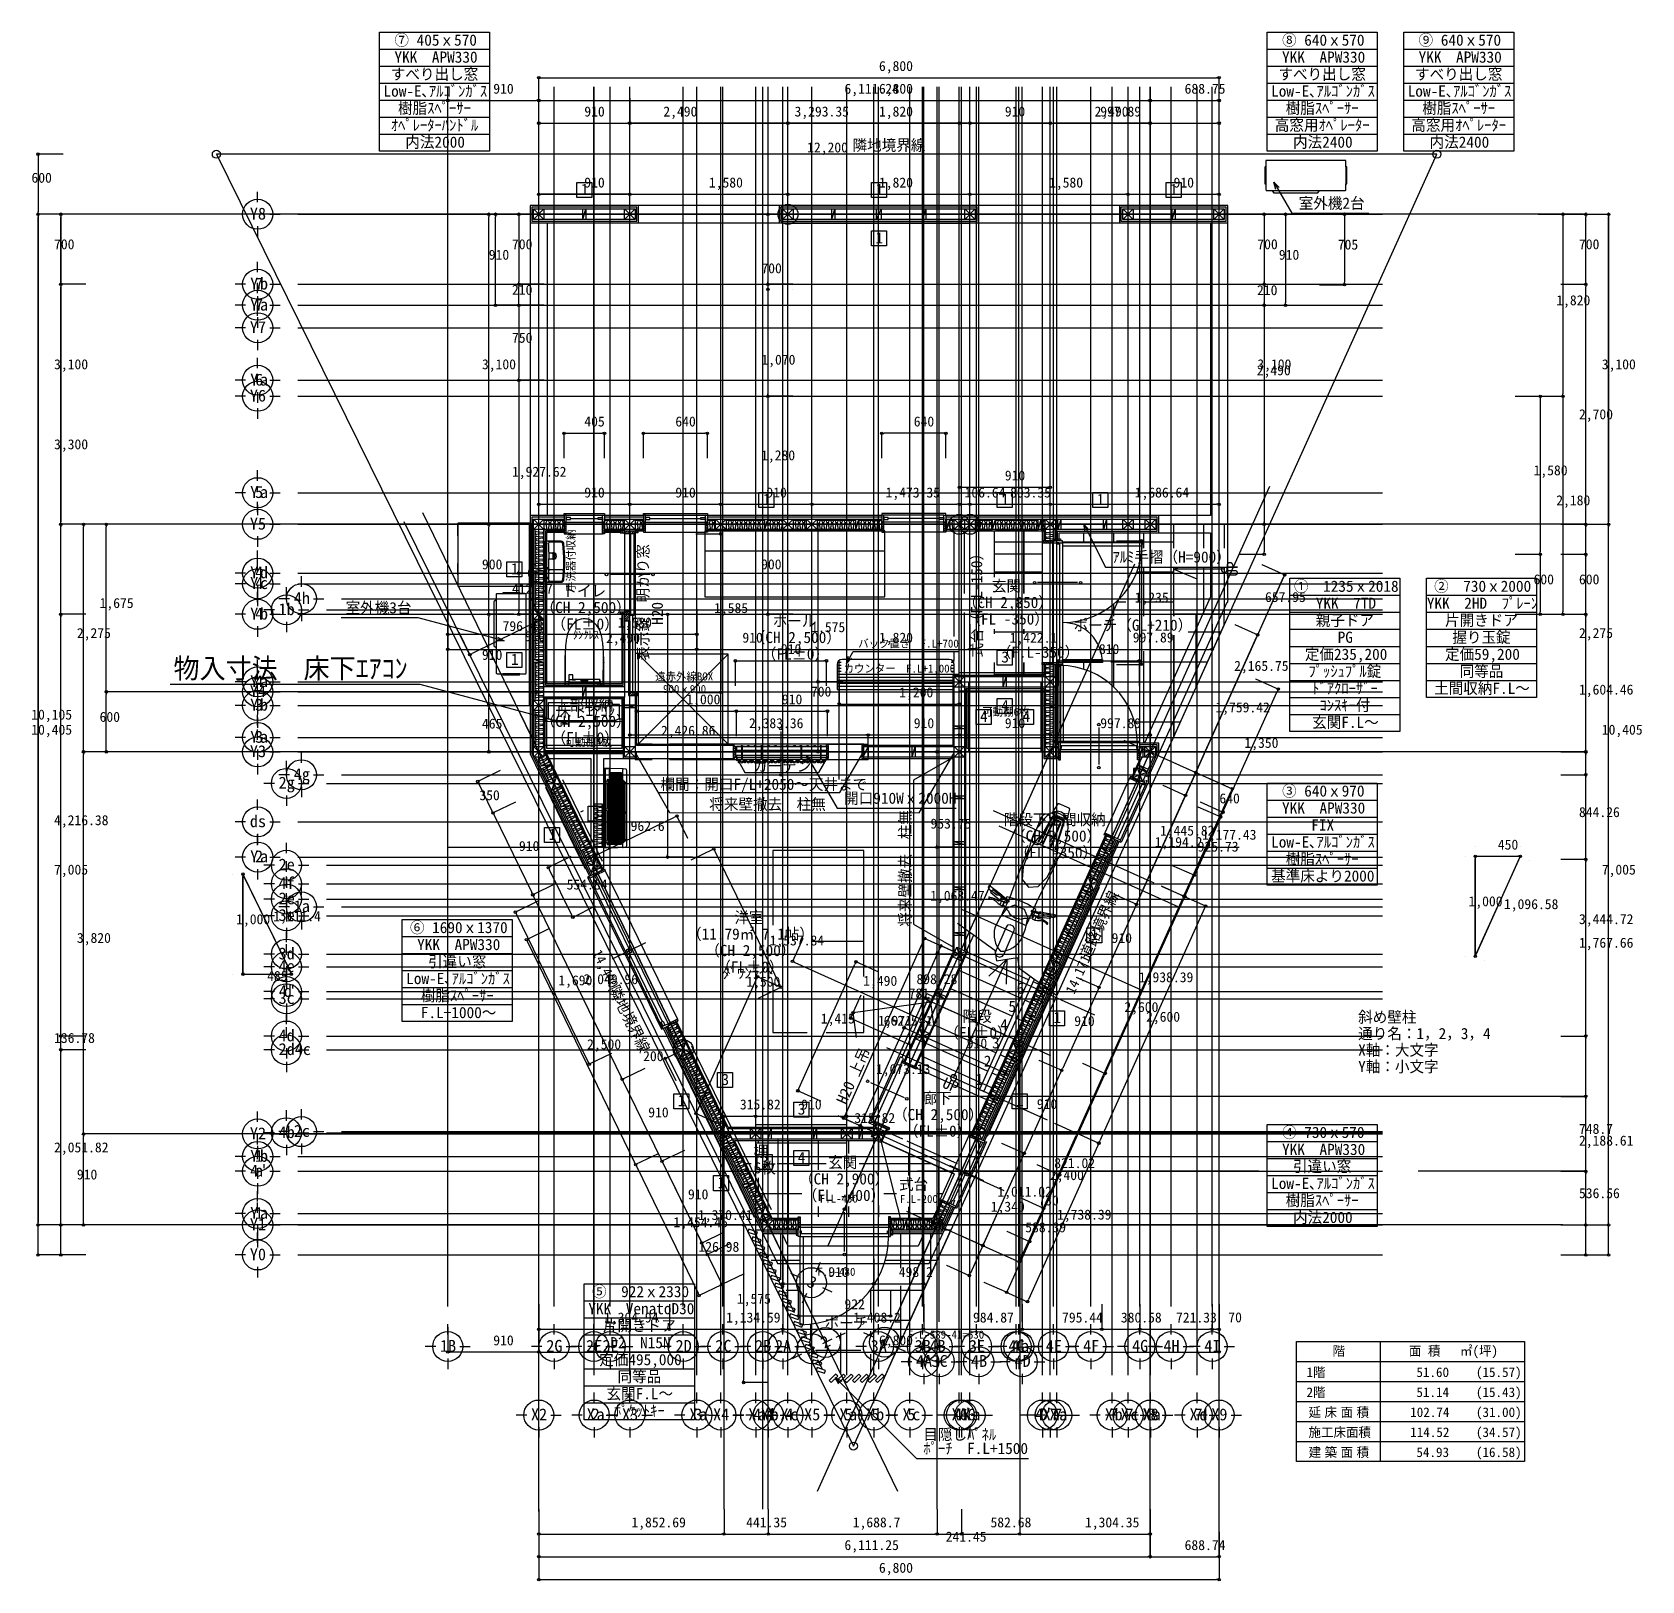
# Model space of a CAD drawing. Header units: metres. Extents: x 10861 to 26950, y 7268 to 22750.
import ezdxf

# ---------------------------------------------------------------- set-up
doc = ezdxf.new("R2010")
doc.units = ezdxf.units.M

msp = doc.modelspace()

# ---------------------------------------------------------------- texts
at = {"layer": 'GLID'}
for s, height, p in [('Y8', 118.8, (13037, 20877)), ('Y', 119, (13040, 20177)), ('7', 119, (13089, 20177)), ('b', 119, (13138, 20177)), ('Y', 119, (13040, 19967)), ('7', 119, (13089, 19967)), ('a', 119, (13138, 19967)), ('Y7', 118.8, (13037, 19742)), ('Y', 119, (13040, 19217)), ('6', 119, (13089, 19217)), ('a', 119, (13138, 19217)), ('Y6', 118.8, (13037, 19057)), ('Y', 119, (13040, 18093)), ('5', 119, (13089, 18093)), ('a', 119, (13138, 18093)), ('Y5', 118.8, (13037, 17777)), ('Y', 119, (13040, 17290)), ('4', 119, (13089, 17290)), ('d', 119, (13138, 17290)), ('Y', 119, (13040, 17183)), ('4', 119, (13089, 17183)), ('c', 119, (13138, 17183)), ('4h', 118.8, (13476, 17033)), ('Y', 119, (13040, 16877)), ('4', 119, (13089, 16877)), ('b', 119, (13138, 16877)), ('1b', 118.8, (13324, 16922)), ('Y', 119, (13040, 16202)), ('4', 119, (13089, 16202)), ('a', 119, (13138, 16202)), ('Y4', 118.8, (13037, 16102)), ('b', 119, (13138, 15967)), ('Y', 119, (13040, 15967)), ('3', 119, (13089, 15967)), ('Y3', 118.8, (13037, 15502)), ('Y', 119, (13040, 15646)), ('3', 119, (13089, 15646)), ('a', 119, (13138, 15646)), ('2g', 118.8, (13324, 15188)), ('4g', 118.8, (13476, 15273)), ('ds', 118.8, (13037, 14802)), ('Y', 119, (13040, 14451)), ('2', 119, (13089, 14451)), ('a', 119, (13138, 14451)), ('2e', 118.8, (13324, 14369)), ('4f', 118.8, (13324, 14184)), ('2e', 118.8, (13324, 14031)), ('1a', 118.8, (13476, 13953)), ('3e', 118.8, (13324, 13864)), ('3d', 118.8, (13324, 13480)), ('4e', 118.8, (13324, 13354)), ('4', 119, (13327, 13106)), ('d', 119, (13376, 13106)), ("'", 119, (13425, 13106)), ('3c', 118.8, (13324, 13035)), ('4d', 118.8, (13324, 12661)), ('2d4c', 118.8, (13324, 12524)), ('Y2', 118.8, (13037, 11682)), ('4b', 118.8, (13324, 11694)), ('2c', 118.8, (13476, 11706)), ('Y', 119, (13040, 11457)), ('4', 119, (13040, 11309)), ('1', 119, (13089, 11457)), ('b', 119, (13138, 11457)), ("'", 119, (13138, 11309)), ('a', 119, (13089, 11309)), ('Y', 119, (13040, 10887)), ('1', 119, (13089, 10887)), ('a', 119, (13138, 10887)), ('Y1', 118.8, (13037, 10772)), ('Y0', 118.8, (13037, 10472)), ('1B', 118.8, (14937, 9557)), ('2G', 118.8, (16000, 9557)), ('2E', 118.8, (16397, 9557)), ('2E', 118.8, (16561, 9557)), ('2D', 118.8, (17292, 9557)), ('2C', 118.8, (17689, 9557)), ('2B', 118.8, (18086, 9557)), ('2A', 118.8, (18287, 9557)), ('3A', 118.8, (19242, 9557)), ('3B', 118.8, (19682, 9557)), ('4B', 118.8, (19830, 9557)), ('3E', 118.8, (20224, 9557)), ('4C', 118.8, (20619, 9557)), ('4', 119, (20649, 9557)), ('C', 119, (20697, 9557)), ('4E', 118.8, (20992, 9557)), ('4F', 118.8, (21365, 9557)), ('4G', 118.8, (21855, 9557)), ('4H', 118.8, (22168, 9557)), ('4I', 118.8, (22577, 9557)), ('4A', 118.8, (19695, 9406)), ('3C', 118.8, (19850, 9406)), ('4B', 118.8, (20245, 9406)), ('4D', 118.8, (20680, 9406)), ('a', 119, (20746, 9557)), ('X2', 118.8, (15847, 8872)), ('X', 119, (16404, 8872)), ('2', 119, (16453, 8872)), ('a', 119, (16502, 8872)), ('X3', 118.8, (16757, 8872)), ('X', 119, (17430, 8872)), ('3', 119, (17479, 8872)), ('a', 119, (17528, 8872)), ('X4', 118.8, (17667, 8872)), ('X', 119, (18019, 8872)), ('4', 119, (18068, 8872)), ('a', 119, (18116, 8872)), ('X', 119, (18145, 8872)), ('4', 119, (18193, 8872)), ('b', 119, (18242, 8872)), ('X', 119, (18340, 8872)), ('4', 119, (18389, 8872)), ('c', 119, (18438, 8872)), ('X5', 118.8, (18577, 8872)), ('X', 119, (18929, 8872)), ('5', 119, (18978, 8872)), ('a', 119, (19026, 8872)), ('X', 119, (19200, 8872)), ('5', 119, (19249, 8872)), ('b', 119, (19297, 8872)), ('X', 119, (19560, 8872)), ('5', 119, (19609, 8872)), ('c', 119, (19658, 8872)), ('X6', 118.8, (20051, 8872)), ('4', 119, (20077, 8872)), ('A', 119, (20126, 8872)), ('X', 119, (20160, 8872)), ("'", 119, (20174, 8872)), ('6', 119, (20209, 8872)), ('a', 119, (20258, 8872)), ('4', 119, (20885, 8872)), ('D', 119, (20934, 8872)), ('X7', 118.8, (20961, 8872)), ("'", 119, (20982, 8872)), ('X', 119, (21029, 8872)), ('7', 119, (21077, 8872)), ('a', 119, (21126, 8872)), ('X', 119, (21583, 8872)), ('7', 119, (21631, 8872)), ('b', 119, (21680, 8872)), ('X', 119, (21740, 8872)), ('7', 119, (21789, 8872)), ('c', 119, (21838, 8872)), ('X8', 118.8, (21959, 8872)), ('X', 119, (21964, 8872)), ('8', 119, (22012, 8872)), ('a', 119, (22061, 8872)), ('X', 119, (22430, 8872)), ('7', 119, (22479, 8872)), ('d', 119, (22528, 8872)), ('X9', 118.8, (22647, 8872))]:
    msp.add_text(s, height=height, dxfattribs=at).set_placement(p)
for s, rotation, p in [('3', -24.2277, (18595, 10216)), ('2', 25.8734, (18778, 9587)), ('4', -24.2277, (19325, 9622)), ('1', 26.2463, (18647, 9523))]:
    msp.add_text(s, height=119, rotation=rotation, dxfattribs=at).set_placement(p)
at = {"layer": 'WALL_BRACED_1F'}
for s, p in [('1', (16345, 21123)), ('1', (19290, 21123)), ('1', (22235, 21123)), ('1', (19290, 20638)), ('1', (18165, 18023)), ('1', (20548, 18023)), ('1', (21502, 18023)), ('1', (15647, 17330)), ('1', (15647, 16425)), ('3', (20548, 16448)), ('4', (20336, 15855)), ('4', (20548, 15963)), ('4', (20761, 15855)), ('3', (16459, 14887)), ('1', (16023, 14675)), ('1', (21442, 13673)), ('1', (21069, 12843)), ('3', (17751, 12224)), ('1', (17314, 12012)), ('1', (20695, 12013)), ('3', (18513, 11928)), ('3', (18148, 11405)), ('4', (18513, 11443)), ('1', (17712, 11193))]:
    msp.add_text(s, height=112, dxfattribs=at).set_placement(p)
at = {"layer": 'スロープ_1F'}
msp.add_text('UP', height=112, rotation=90, dxfattribs=at).set_placement((22912, 17307))
at = {"layer": 'データ 001_1F'}
for s, height, p in [('⑦ 405ｘ570', 112, (14482, 22615)), ('⑧ 640ｘ570', 112, (23354, 22615)), ('⑨ 640ｘ570', 112, (24719, 22615)), ('YKK\u3000APW330', 112, (14482, 22445)), ('YKK\u3000APW330', 112, (23354, 22445)), ('YKK\u3000APW330', 112, (24719, 22445)), ('すべり出し窓', 112, (14446, 22275)), ('6,800', 100, (19325, 22362)), ('すべり出し窓', 112, (23318, 22275)), ('すべり出し窓', 112, (24683, 22275)), ('Low-E､ｱﾙｺﾞﾝｶﾞｽ', 112, (14373, 22105)), ('910', 100, (15470, 22135)), ('6,111.24', 100, (18980, 22135)), ('6,800', 100, (19325, 22135)), ('688.75', 100, (22380, 22135)), ('Low-E､ｱﾙｺﾞﾝｶﾞｽ', 112, (23245, 22105)), ('Low-E､ｱﾙｺﾞﾝｶﾞｽ', 112, (24610, 22105)), ('樹脂ｽﾍﾟｰｻｰ', 112, (14518, 21935)), ('樹脂ｽﾍﾟｰｻｰ', 112, (23391, 21935)), ('樹脂ｽﾍﾟｰｻｰ', 112, (24756, 21935)), ('ｵﾍﾟﾚｰﾀｰﾊﾝﾄﾞﾙ', 112, (14446, 21765)), ('910', 100, (16380, 21907)), ('2,490', 100, (17170, 21907)), ('3,293.35', 100, (18481, 21907)), ('1,820', 100, (19325, 21907)), ('910', 100, (20583, 21907)), ('2,490', 100, (21480, 21907)), ('997.89', 100, (21537, 21907)), ('高窓用ｵﾍﾟﾚｰﾀｰ', 112, (23282, 21765)), ('高窓用ｵﾍﾟﾚｰﾀｰ', 112, (24647, 21765)), ('内法2000', 112, (14591, 21595)), ('内法2400', 112, (23464, 21595)), ('内法2400', 112, (24829, 21595)), ('600', 100, (10854, 21245)), ('910', 100, (16380, 21197)), ('910', 100, (16380, 21197)), ('1,580', 100, (17625, 21197)), ('1,580', 100, (17625, 21197)), ('1,820', 100, (19325, 21197)), ('1,820', 100, (19325, 21197)), ('1,580', 100, (21025, 21197)), ('1,580', 100, (21025, 21197)), ('910', 100, (22270, 21197)), ('910', 100, (22270, 21197)), ('室外機2台', 112, (23521, 20985)), ('700', 100, (11080, 20580)), ('700', 100, (15657, 20580)), ('700', 100, (23107, 20580)), ('705', 100, (23911, 20577)), ('700', 100, (26322, 20580)), ('910', 100, (15425, 20475)), ('700', 100, (18150, 20340)), ('910', 100, (23322, 20475)), ('210', 100, (15657, 20125)), ('210', 100, (23104, 20121)), ('1,820', 100, (26095, 20020)), ('750', 100, (15657, 19645)), ('3,100', 100, (11080, 19380)), ('3,100', 100, (15357, 19380)), ('1,070', 100, (18150, 19426)), ('3,100', 100, (23107, 19380)), ('3,100', 100, (26550, 19380)), ('2,490', 100, (23101, 19320)), ('2,700', 100, (26322, 18880)), ('3,300', 100, (11080, 18580)), ('1,280', 100, (18147, 18470)), ('1,927.62', 100, (15657, 18306)), ('910', 100, (20583, 18268)), ('1,580', 100, (25868, 18320)), ('910', 100, (16380, 18098)), ('910', 100, (17290, 18098)), ('910', 100, (18200, 18098)), ('1,473.35', 100, (19391, 18098)), ('106.64', 100, (20181, 18098)), ('803.35', 100, (20636, 18098)), ('1,686.64', 100, (21881, 18098)), ('2,180', 100, (26095, 18020)), ('ｱﾙﾐ手摺（H=900）', 112, (21660, 17447)), ('900', 100, (15357, 17380)), ('900', 100, (18147, 17380)), ('412.37', 100, (15657, 17136)), ('①\u30001235ｘ2018', 112, (23473, 17155)), ('②\u3000730ｘ2000', 112, (24874, 17155)), ('600', 100, (25868, 17230)), ('600', 100, (26322, 17230)), ('1,675', 100, (11535, 16993)), ('室外機3台', 112, (13994, 16940)), ('657.95', 100, (23184, 17053)), ('YKK\u30007TD', 112, (23691, 16985)), ('YKK\u30002HD\u3000ﾌﾟﾚｰﾝ', 112, (24801, 16985)), ('1,580', 100, (16715, 16798)), ('ポーチ（GL+210）', 112, (21271, 16766)), ('親子ドア', 112, (23691, 16815)), ('片開きドア', 112, (24983, 16815)), ('2,275', 100, (11308, 16693)), ('796.48', 100, (15563, 16763)), ('910', 100, (15785, 16662)), ('ﾀﾝｸﾚｽ', 80, (16266, 16684)), ('2,490', 100, (16597, 16643)), ('910', 100, (17960, 16647)), ('1,575', 100, (18648, 16752)), ('1,820', 100, (19325, 16647)), ('1,422.1', 100, (20631, 16646)), ('997.89', 100, (21862, 16649)), ('PG', 112, (23910, 16645)), ('握り玉錠', 112, (25056, 16645)), ('2,275', 100, (26322, 16693)), ('910', 100, (15357, 16475)), ('バック置き\u3000F.L+700', 80, (19118, 16598)), ('（F.L-350）', 112, (20502, 16496)), ('定価235,200', 112, (23582, 16475)), ('定価59,200', 112, (24983, 16475)), ('物入寸法\u3000床下ｴｱｺﾝ', 200, (12274, 16290)), ('カウンター\u3000F.L+1,000', 80, (18972, 16348)), ('2,165.75', 100, (22875, 16365)), ('ﾌﾟｯｼｭﾌﾟﾙ錠', 112, (23618, 16305)), ('同等品', 112, (25129, 16305)), ('遠赤外線BOX', 80, (17089, 16269)), ('ﾄﾞｱｸﾛｰｻﾞｰ', 112, (23655, 16135)), ('土間収納F.L～', 112, (24874, 16135)), ('900ｘ900', 80, (17167, 16144)), ('1,000', 100, (17400, 16030)), ('910', 100, (18355, 16030)), ('700', 100, (18645, 16108)), ('1,200', 100, (19528, 16100)), ('ｺﾝｽｷｰ付', 112, (23728, 15965)), ('1,604.46', 100, (26322, 16128)), ('10,105', 100, (10852, 15878)), ('600', 100, (11535, 15855)), ('床下ｴｱｺﾝ', 112, (16104, 15906)), ('可動棚6枚', 80, (20358, 15916)), ('1,759.42', 100, (22688, 15950)), ('10,405', 100, (10852, 15727)), ('465', 100, (15357, 15788)), ('2,426.86', 100, (17146, 15717)), ('2,383.36', 100, (18026, 15792)), ('910', 100, (19673, 15792)), ('910', 100, (20583, 15792)), ('997.89', 100, (21537, 15792)), ('玄関F.L～', 112, (23655, 15795)), ('10,405', 100, (26550, 15727)), ('可動棚4枚', 80, (16186, 15612)), ('1,350', 100, (22978, 15595)), ('350', 100, (15331, 15072)), ('開口910Wｘ2000H', 112, (18977, 15036)), ('③ 640ｘ970', 112, (23354, 15108)), ('YKK\u3000APW330', 112, (23354, 14938)), ('844.26', 100, (26322, 14903)), ('4,216.38', 100, (11080, 14822)), ('962.6', 100, (16843, 14764)), ('953.75', 100, (19840, 14788)), ('1,445.82', 100, (22134, 14718)), ('FIX', 112, (23646, 14768)), ('910', 100, (15727, 14564)), ('1,194.2', 100, (22082, 14604)), ('925.73', 100, (22511, 14558)), ('1,177.43', 100, (22554, 14677)), ('Low-E､ｱﾙｺﾞﾝｶﾞｽ', 112, (23245, 14598)), ('450', 100, (25511, 14578)), ('樹脂ｽﾍﾟｰｻｰ', 112, (23391, 14428)), ('7,005', 100, (11080, 14328)), ('基準床より2000', 112, (23245, 14258)), ('7,005', 100, (26550, 14328)), ('554.84', 100, (16203, 14179)), ('1,068.47', 100, (19837, 14067)), ('1,000', 100, (25218, 14011)), ('1,096.58', 100, (25572, 13983)), ('1,000', 100, (12900, 13832)), ('1,111.4', 100, (13271, 13862)), ('⑥ 1690ｘ1370', 112, (14637, 13743)), ('3,444.72', 100, (26322, 13833)), ('3,820', 100, (11308, 13645)), ('YKK\u3000APW330', 112, (14709, 13573)), ('1,537.84', 100, (18232, 13620)), ('910', 100, (21650, 13644)), ('910', 100, (21650, 13644)), ('1,767.66', 100, (26322, 13597)), ('引違い窓', 112, (14819, 13403)), ('485', 100, (13210, 13265)), ('Low-E､ｱﾙｺﾞﾝｶﾞｽ', 112, (14600, 13233)), ('ﾀﾞｳﾝﾗｲﾄ', 112, (17762, 13290)), ('樹脂ｽﾍﾟｰｻｰ', 112, (14746, 13063)), ('2,049.96', 100, (16373, 13233)), ('1,500', 100, (17999, 13208)), ('1,490', 100, (19168, 13216)), ('898.28', 100, (19700, 13233)), ('1,938.39', 100, (21923, 13252)), ('781.7', 100, (19622, 13091)), ('2,600', 100, (21778, 12954)), ('F.L+1000～', 112, (14746, 12893)), ('1,971.41', 100, (19315, 12818)), ('662.5', 100, (19372, 12818)), ('910', 100, (21277, 12814)), ('910', 100, (21277, 12814)), ('2,600', 100, (21995, 12857)), ('斜め壁柱', 112, (24115, 12848)), ('136.78', 100, (11080, 12645)), ('通り名：1，2，3，4', 112, (24115, 12683)), ('2,500', 100, (16408, 12582)), ('200', 100, (16968, 12463)), ('910', 100, (20203, 12591)), ('X軸：大文字', 112, (24115, 12518)), ('1,073.13', 100, (19295, 12334)), ('Y軸：小文字', 112, (24115, 12353)), ('315.82', 100, (17935, 11980)), ('910', 100, (18548, 11980)), ('910', 100, (20903, 11984)), ('910', 100, (20903, 11984)), ('910', 100, (17019, 11901)), ('910', 100, (17019, 11901)), ('315.82', 100, (19079, 11845)), ('④ 730ｘ570', 112, (23354, 11695)), ('748.7', 100, (26322, 11736)), ('2,051.82', 100, (11080, 11551)), ('棚', 112, (18073, 11506)), ('YKK\u3000APW330', 112, (23354, 11525)), ('2,188.61', 100, (26322, 11619)), ('6枚', 112, (18073, 11341)), ('821.02', 100, (21077, 11394)), ('引違い窓', 112, (23464, 11355)), ('910', 100, (11308, 11280)), ('式台', 112, (19526, 11176)), ('2,400', 100, (21033, 11274)), ('Low-E､ｱﾙｺﾞﾝｶﾞｽ', 112, (23245, 11185)), ('910', 100, (17416, 11082)), ('F.L-450', 80, (18733, 11049)), ('F.L-200', 80, (19533, 11045)), ('1,011.02', 100, (20509, 11109)), ('樹脂ｽﾍﾟｰｻｰ', 112, (23391, 11015)), ('536.56', 100, (26322, 11093)), ('1,370.41', 100, (17516, 10875)), ('1,340', 100, (20442, 10959)), ('1,738.39', 100, (21105, 10879)), ('内法2000', 112, (23464, 10845)), ('1,454.46', 100, (17271, 10803)), ('588.39', 100, (20787, 10752)), ('126.98', 100, (17521, 10557)), ('F.L-480', 80, (18709, 10317)), ('910', 100, (18819, 10305)), ('498.2', 100, (19523, 10305)), ('⑤\u3000922ｘ2330', 112, (16457, 10103)), ('YKK\u3000VenatoD30', 112, (16420, 9933)), ('1,575', 100, (17905, 10038)), ('片開きドア', 112, (16566, 9763)), ('1,304.94', 100, (16577, 9850)), ('1,134.59', 100, (17797, 9850)), ('ポーチ', 112, (18783, 9791)), ('1,408.2', 100, (19068, 9850)), ('984.87', 100, (20265, 9850)), ('795.44', 100, (21155, 9850)), ('380.58', 100, (21743, 9850)), ('721.33', 100, (22294, 9850)), ('70', 100, (22817, 9852)), ('910', 100, (15470, 9622)), ('D2\u3000N15N', 112, (16639, 9593)), ('6,800', 100, (19325, 9622)), ('F.L-589-41=630', 80, (19615, 9689)), ('定価495,000', 112, (16529, 9423)), ('同等品', 112, (16712, 9253)), ('玄関F.L～', 112, (16602, 9083)), ('ﾎﾟｹｯﾄｷｰ', 112, (16675, 8913)), ('目隠しﾊﾟﾈﾙ', 112, (19769, 8675)), ('ﾎﾟｰﾁ\u3000F.L+1500', 112, (19769, 8535)), ('1,852.69', 100, (16851, 7802)), ('441.35', 100, (17998, 7802)), ('1,688.7', 100, (19063, 7802)), ('582.68', 100, (20440, 7802)), ('1,304.35', 100, (21384, 7802)), ('241.45', 100, (19992, 7659)), ('6,111.25', 100, (18980, 7575)), ('688.74', 100, (22380, 7575)), ('6,800', 100, (19325, 7348))]:
    msp.add_text(s, height=height, dxfattribs=at).set_placement(p)
for s, height, rotation, p in [('手洗器付収納', 80, 90, (16286, 17154)), ('表示錠\u3000明かり窓', 112, 90, (17021, 16467)), ('式台（F.L-150）', 112, 90, (20357, 16498)), ('H20', 112, 90, (17165, 16825)), ('カーテン', 112, 0, (18066, 15358)), ('欄間：開口F/L+2050～天井まで', 112, 0, (17142, 15175)), ('将来壁撤去\u3000柱無', 112, -0.0899, (17629, 14977)), ('将来壁撤去\u3000柱無', 112, 90, (19642, 13808)), ('H20 上吊', 112, 65.7723, (18996, 12022))]:
    msp.add_text(s, height=height, rotation=rotation, dxfattribs=at).set_placement(p)
at = {"layer": '建具(木製戸)_1F'}
for s, p in [('1,585', (17677, 16943)), ('910', (18345, 16533)), ('1,415', (18744, 12839))]:
    msp.add_text(s, height=100, dxfattribs=at).set_placement(p)
at = {"layer": '建具(金属戸)_1F'}
for s, p in [('1,235', (21881, 17048)), ('810', (21523, 16533)), ('922', (18980, 9983))]:
    msp.add_text(s, height=100, dxfattribs=at).set_placement(p)
at = {"layer": '建具(金属窓)_1F'}
for s, p in [('405', (16380, 18808)), ('640', (17290, 18808)), ('640', (19673, 18808)), ('640', (22728, 15040)), ('1,690', (16120, 13221)), ('730', (20919, 11021))]:
    msp.add_text(s, height=100, dxfattribs=at).set_placement(p)
at = {"layer": '棟面積表_1F'}
for s, p in [('階', (23859, 9518)), ('面 積   ㎡(坪)', (24622, 9518)), ('1階', (23599, 9305)), ('51.60', (24697, 9305)), ('(15.57)', (25292, 9305)), ('2階', (23599, 9105)), ('51.14', (24697, 9105)), ('(15.43)', (25292, 9105)), ('延', (23619, 8905)), ('床', (23779, 8905)), ('積', (24099, 8905)), ('(31.00)', (25292, 8905)), ('面', (23939, 8905)), ('102.74', (24635, 8905)), ('施工床面積', (23619, 8705)), ('114.52', (24635, 8705)), ('(34.57)', (25292, 8705)), ('建', (23619, 8505)), ('築', (23779, 8505)), ('面', (23939, 8505)), ('積', (24099, 8505)), ('54.93', (24697, 8505)), ('(16.58)', (25292, 8505))]:
    msp.add_text(s, height=96, dxfattribs=at).set_placement(p)
at = {"layer": '部屋_1F'}
for s, height, p in [('12,200', 100, (18607, 21548)), ('隣地境界線', 112, (19061, 21565)), ('トイレ', 112, (16161, 17108)), ('玄関', 112, (20454, 17158)), ('（CH 2,500）', 112, (15943, 16943)), ('（CH 2,850）', 112, (20163, 16993)), ('（FL±0）', 112, (16052, 16778)), ('ホール', 112, (18263, 16808)), ('（FL -350）', 112, (20199, 16828)), ('（CH 2,500）', 112, (18044, 16643)), ('（FL±0）', 112, (18154, 16478)), ('上部収納', 112, (16088, 15970)), ('（CH 2,500）', 112, (15943, 15805)), ('（FL±0）', 112, (16052, 15640)), ('階段下土間収納', 112, (20572, 14823)), ('（CH 2,500）', 112, (20645, 14658)), ('（FL -350）', 112, (20681, 14493)), ('洋室', 112, (17881, 13843)), ('（11.79㎡ 7.1帖）', 112, (17407, 13678)), ('（CH 2,500）', 112, (17589, 13513)), ('（FL±0）', 112, (17699, 13348)), ('階段', 112, (20161, 12856)), ('（FL±0）', 112, (19979, 12691)), ('廊下', 112, (19757, 12038)), ('（CH 2,500）', 112, (19466, 11873)), ('（FL±0）', 112, (19575, 11708)), ('玄関', 112, (18817, 11395)), ('（CH 2,900）', 112, (18526, 11230)), ('（FL -400）', 112, (18563, 11065))]:
    msp.add_text(s, height=height, dxfattribs=at).set_placement(p)
for s, height, rotation, p in [('道路境界線', 112, 65.6987, (21427, 13470)), ('14,400', 100, -63.7537, (16457, 13547)), ('14,171', 100, 65.6987, (21277, 13124)), ('隣地境界線', 112, -63.7537, (16620, 13188))]:
    msp.add_text(s, height=height, rotation=rotation, dxfattribs=at).set_placement(p)
at = {"layer": '階段_踊場_1F'}
for s, p in [('6', (20701, 13137)), ('5', (20619, 12955)), ('4', (20537, 12772)), ('3', (20455, 12590)), ('2', (20373, 12407)), ('1', (20291, 12225))]:
    msp.add_text(s, height=112, dxfattribs=at).set_placement(p)
msp.add_text('UP', height=112, rotation=-24.2277, dxfattribs=at).set_placement((19949, 12204))

# ---------------------------------------------------------------- linework, layer by layer
at = {"layer": 'COL_1F'}
for p, q in [((15872, 20878), (15872, 20983)), ((15872, 20983), (15977, 20983)), ((15977, 20878), (15872, 20983)), ((15872, 20878), (15977, 20983)), ((15977, 20983), (15977, 20878)), ((16782, 20878), (16782, 20983)), ((16782, 20983), (16887, 20983)), ((16887, 20878), (16782, 20983)), ((16782, 20878), (16887, 20983)), ((16887, 20983), (16887, 20878)), ((18362, 20878), (18362, 20983)), ((18362, 20983), (18467, 20983)), ((18467, 20878), (18362, 20983)), ((18362, 20878), (18467, 20983)), ((18467, 20983), (18467, 20878)), ((19302, 20878), (19302, 20983)), ((19302, 20983), (19347, 20983)), ((19302, 20878), (19347, 20983)), ((19347, 20983), (19347, 20878)), ((20182, 20878), (20182, 20983)), ((20182, 20983), (20287, 20983)), ((20287, 20878), (20182, 20983)), ((20182, 20878), (20287, 20983)), ((20287, 20983), (20287, 20878)), ((21762, 20878), (21762, 20983)), ((21762, 20983), (21867, 20983)), ((21867, 20878), (21762, 20983)), ((21762, 20878), (21867, 20983)), ((21867, 20983), (21867, 20878)), ((22672, 20878), (22672, 20983)), ((22672, 20983), (22777, 20983)), ((22777, 20878), (22672, 20983)), ((22672, 20878), (22777, 20983)), ((22777, 20983), (22777, 20878)), ((15977, 20878), (15872, 20878)), ((16887, 20878), (16782, 20878)), ((18467, 20878), (18362, 20878)), ((19347, 20878), (19302, 20878)), ((20287, 20878), (20182, 20878)), ((21867, 20878), (21762, 20878)), ((22777, 20878), (22672, 20878)), ((15872, 17778), (15872, 17883)), ((15872, 17883), (15977, 17883)), ((15977, 17778), (15872, 17883)), ((15872, 17778), (15977, 17883)), ((15977, 17883), (15977, 17778)), ((16782, 17778), (16782, 17883)), ((16782, 17883), (16887, 17883)), ((16887, 17778), (16782, 17883)), ((16782, 17778), (16887, 17883)), ((16887, 17883), (16887, 17778)), ((17692, 17778), (17692, 17883)), ((17692, 17883), (17797, 17883)), ((17797, 17778), (17692, 17883)), ((17692, 17778), (17797, 17883)), ((17797, 17883), (17797, 17778)), ((18362, 17778), (18362, 17883)), ((18362, 17883), (18467, 17883)), ((18467, 17778), (18362, 17883)), ((18362, 17778), (18467, 17883)), ((18467, 17883), (18467, 17778)), ((18602, 17778), (18602, 17883)), ((18602, 17883), (18707, 17883)), ((18707, 17778), (18602, 17883)), ((18602, 17778), (18707, 17883)), ((18707, 17883), (18707, 17778)), ((20076, 17778), (20076, 17883)), ((20076, 17883), (20181, 17883)), ((20181, 17778), (20076, 17883)), ((20076, 17778), (20181, 17883)), ((20181, 17883), (20181, 17778)), ((20182, 17778), (20182, 17883)), ((20182, 17883), (20287, 17883)), ((20287, 17778), (20182, 17883)), ((20182, 17778), (20287, 17883)), ((20287, 17883), (20287, 17778)), ((20986, 17778), (20986, 17883)), ((20986, 17883), (21091, 17883)), ((21091, 17778), (20986, 17883)), ((20986, 17778), (21091, 17883)), ((21091, 17883), (21091, 17778)), ((21762, 17778), (21762, 17883)), ((21762, 17883), (21867, 17883)), ((21867, 17778), (21762, 17883)), ((21762, 17778), (21867, 17883)), ((21867, 17883), (21867, 17778)), ((21986, 17778), (21986, 17883)), ((21986, 17883), (22091, 17883)), ((22091, 17778), (21986, 17883)), ((21986, 17778), (22091, 17883)), ((22091, 17883), (22091, 17778)), ((15977, 17778), (15872, 17778)), ((16887, 17778), (16782, 17778)), ((17797, 17778), (17692, 17778)), ((18467, 17778), (18362, 17778)), ((18707, 17778), (18602, 17778)), ((20181, 17778), (20076, 17778)), ((20287, 17778), (20182, 17778)), ((21091, 17778), (20986, 17778)), ((21867, 17778), (21762, 17778)), ((22091, 17778), (21986, 17778)), ((15872, 16878), (15872, 16983)), ((15872, 16983), (15977, 16983)), ((15977, 16878), (15872, 16983)), ((15872, 16878), (15977, 16983)), ((15977, 16983), (15977, 16878)), ((15977, 16878), (15872, 16878)), ((20076, 16203), (20076, 16308)), ((20076, 16308), (20181, 16308)), ((20181, 16203), (20076, 16308)), ((20076, 16203), (20181, 16308)), ((20181, 16308), (20181, 16203)), ((20986, 16203), (20986, 16308)), ((20986, 16308), (21091, 16308)), ((21091, 16203), (20986, 16308)), ((20986, 16203), (21091, 16308)), ((21091, 16308), (21091, 16203)), ((20181, 16203), (20076, 16203)), ((21091, 16203), (20986, 16203)), ((15872, 15968), (15872, 16073)), ((15872, 16073), (15977, 16073)), ((15977, 15968), (15872, 16073)), ((15872, 15968), (15977, 16073)), ((15977, 15968), (15872, 15968)), ((15977, 16073), (15977, 15968)), ((15872, 15502), (15872, 15607)), ((15872, 15607), (15977, 15607)), ((15977, 15502), (15872, 15607)), ((15872, 15502), (15977, 15607)), ((15977, 15607), (15977, 15502)), ((16782, 15502), (16782, 15607)), ((16782, 15607), (16887, 15607)), ((16887, 15502), (16782, 15607)), ((16782, 15502), (16887, 15607)), ((16887, 15607), (16887, 15502)), ((19166, 15502), (19166, 15607)), ((19166, 15607), (19218, 15607)), ((19166, 15502), (19218, 15607)), ((19218, 15607), (19218, 15502)), ((20076, 15502), (20076, 15607)), ((20076, 15607), (20181, 15607)), ((20181, 15502), (20076, 15607)), ((20076, 15502), (20181, 15607)), ((20181, 15607), (20181, 15502)), ((20986, 15502), (20986, 15607)), ((20986, 15607), (21091, 15607)), ((21091, 15502), (20986, 15607)), ((20986, 15502), (21091, 15607)), ((21091, 15607), (21091, 15502)), ((21983, 15502), (21983, 15607)), ((21983, 15607), (22088, 15607)), ((22088, 15502), (21983, 15607)), ((21983, 15502), (22088, 15607)), ((22088, 15607), (22088, 15502)), ((15977, 15502), (15872, 15502)), ((16887, 15502), (16782, 15502)), ((19218, 15502), (19166, 15502)), ((20181, 15502), (20076, 15502)), ((21091, 15502), (20986, 15502)), ((22088, 15502), (21983, 15502)), ((16007, 15264), (16102, 15310)), ((16102, 15310), (16053, 15170)), ((16102, 15310), (16148, 15216)), ((21863, 15299), (21906, 15395)), ((21863, 15299), (22002, 15352)), ((21959, 15256), (21863, 15299)), ((21906, 15395), (22002, 15352)), ((21906, 15395), (21959, 15256)), ((22002, 15352), (21959, 15256)), ((16053, 15170), (16007, 15264)), ((16148, 15216), (16007, 15264)), ((16148, 15216), (16053, 15170)), ((16404, 14446), (16499, 14491)), ((16499, 14491), (16450, 14351)), ((16499, 14491), (16545, 14397)), ((16450, 14351), (16404, 14446)), ((16545, 14397), (16404, 14446)), ((16545, 14397), (16450, 14351)), ((21373, 14210), (21416, 14306)), ((21373, 14210), (21512, 14263)), ((21469, 14167), (21373, 14210)), ((21416, 14306), (21512, 14263)), ((21416, 14306), (21469, 14167)), ((21512, 14263), (21469, 14167)), ((20059, 13506), (20102, 13602)), ((20197, 13559), (20059, 13506)), ((20102, 13602), (20197, 13559)), ((20154, 13463), (20102, 13602)), ((20197, 13559), (20154, 13463)), ((20154, 13463), (20059, 13506)), ((21000, 13380), (21043, 13476)), ((21000, 13380), (21139, 13433)), ((21096, 13337), (21000, 13380)), ((21043, 13476), (21139, 13433)), ((21043, 13476), (21096, 13337)), ((21139, 13433), (21096, 13337)), ((19690, 12687), (19733, 12783)), ((19690, 12687), (19829, 12740)), ((19733, 12783), (19829, 12740)), ((19733, 12783), (19786, 12644)), ((19829, 12740), (19786, 12644)), ((17299, 12601), (17393, 12647)), ((17345, 12507), (17299, 12601)), ((17299, 12601), (17439, 12553)), ((17345, 12507), (17393, 12647)), ((17439, 12553), (17345, 12507)), ((17393, 12647), (17439, 12553)), ((19786, 12644), (19690, 12687)), ((20626, 12550), (20669, 12646)), ((20626, 12550), (20765, 12603)), ((20722, 12507), (20626, 12550)), ((20669, 12646), (20765, 12603)), ((20669, 12646), (20722, 12507)), ((20765, 12603), (20722, 12507)), ((17696, 11782), (17791, 11828)), ((17742, 11688), (17696, 11782)), ((17696, 11782), (17836, 11734)), ((17742, 11688), (17791, 11828)), ((17791, 11828), (17836, 11734)), ((18041, 11683), (18041, 11788)), ((18041, 11788), (18146, 11788)), ((18146, 11683), (18041, 11788)), ((18041, 11683), (18146, 11788)), ((18146, 11788), (18146, 11683)), ((18951, 11683), (18951, 11788)), ((18951, 11788), (19056, 11788)), ((19056, 11683), (18951, 11788)), ((18951, 11683), (19056, 11788)), ((19056, 11788), (19056, 11683)), ((19250, 11709), (19293, 11804)), ((19250, 11709), (19388, 11761)), ((19293, 11804), (19388, 11761)), ((19293, 11804), (19345, 11666)), ((19388, 11761), (19345, 11666)), ((20253, 11721), (20296, 11816)), ((20253, 11721), (20392, 11773)), ((20296, 11816), (20392, 11773)), ((20296, 11816), (20349, 11678)), ((20392, 11773), (20349, 11678)), ((17836, 11734), (17742, 11688)), ((18146, 11683), (18041, 11683)), ((19056, 11683), (18951, 11683)), ((19345, 11666), (19250, 11709)), ((20349, 11678), (20253, 11721)), ((18093, 10964), (18188, 11009)), ((18139, 10869), (18093, 10964)), ((18093, 10964), (18233, 10915)), ((18139, 10869), (18188, 11009)), ((18188, 11009), (18233, 10915)), ((18233, 10915), (18139, 10869)), ((18166, 10878), (18271, 10878)), ((18166, 10773), (18166, 10878)), ((18166, 10773), (18271, 10878)), ((18166, 10878), (18271, 10773)), ((18271, 10878), (18271, 10773)), ((19855, 10773), (19855, 10878)), ((19855, 10878), (19960, 10878)), ((19960, 10773), (19855, 10878)), ((19855, 10773), (19960, 10878)), ((19960, 10878), (19960, 10773)), ((18271, 10773), (18166, 10773)), ((19960, 10773), (19855, 10773))]:
    msp.add_line(p, q, dxfattribs=at)
at = {"layer": 'GLID'}
for p, q in [((15015, 10010), (15015, 22205)), ((15925, 9325), (15925, 22205)), ((16077, 10010), (16077, 22205)), ((16475, 10010), (16475, 22205)), ((16479, 9325), (16479, 22205)), ((16639, 10010), (16639, 22205)), ((16835, 9325), (16835, 22205)), ((17369, 10010), (17369, 22205)), ((17505, 9325), (17505, 22205)), ((17745, 9325), (17745, 22205)), ((17766, 10010), (17766, 22205)), ((18093, 9325), (18093, 22205)), ((18163, 10010), (18163, 22205)), ((18219, 9325), (18219, 22205)), ((18364, 10010), (18364, 22205)), ((18415, 9325), (18415, 22205)), ((18655, 9325), (18655, 22205)), ((19003, 9325), (19003, 22205)), ((19274, 9325), (19274, 22205)), ((19319, 10010), (19319, 22205)), ((19635, 9325), (19635, 22205)), ((19759, 10010), (19759, 22205)), ((19772, 9858), (19772, 22205)), ((19907, 10010), (19907, 22205)), ((19928, 9858), (19928, 22205)), ((20128, 9325), (20128, 22205)), ((20151, 9325), (20151, 22205)), ((20235, 9325), (20235, 22205)), ((20301, 10010), (20301, 22205)), ((20322, 9858), (20322, 22205)), ((20696, 10010), (20696, 22205)), ((20723, 10010), (20723, 22205)), ((20757, 9858), (20757, 22205)), ((20959, 9325), (20959, 22205)), ((21038, 9325), (21038, 22205)), ((21069, 10010), (21069, 22205)), ((21103, 9325), (21103, 22205)), ((21443, 10010), (21443, 22205)), ((21657, 9325), (21657, 22205)), ((21815, 9325), (21815, 22205)), ((21933, 10010), (21933, 22205)), ((22036, 9325), (22036, 22205)), ((22038, 9325), (22038, 22205)), ((22245, 10010), (22245, 22205)), ((22505, 9325), (22505, 22205)), ((22655, 10010), (22655, 22205)), ((22725, 9325), (22725, 22205)), ((13115, 21050), (13115, 21155)), ((12995, 20930), (12890, 20930)), ((13235, 20930), (13340, 20930)), ((13515, 20930), (24358, 20930)), ((13115, 20810), (13115, 20705)), ((13115, 20350), (13115, 20455)), ((12995, 20230), (12890, 20230)), ((13115, 20140), (13115, 20245)), ((13235, 20230), (13340, 20230)), ((13515, 20230), (24358, 20230)), ((12995, 20020), (12890, 20020)), ((13115, 20110), (13115, 20005)), ((13115, 19915), (13115, 20020)), ((13235, 20020), (13340, 20020)), ((13515, 20020), (24358, 20020)), ((12995, 19795), (12890, 19795)), ((13115, 19900), (13115, 19795)), ((13235, 19795), (13340, 19795)), ((13515, 19795), (24358, 19795)), ((13115, 19675), (13115, 19570)), ((13115, 19390), (13115, 19495)), ((13115, 19230), (13115, 19335)), ((12995, 19270), (12890, 19270)), ((13115, 19150), (13115, 19045)), ((13235, 19270), (13340, 19270)), ((13515, 19270), (24358, 19270)), ((12995, 19110), (12890, 19110)), ((13115, 18990), (13115, 18885)), ((13235, 19110), (13340, 19110)), ((13515, 19110), (24358, 19110)), ((13115, 18266), (13115, 18371)), ((12995, 18146), (12890, 18146)), ((13115, 17950), (13115, 18055)), ((13115, 18026), (13115, 17921)), ((13235, 18146), (13340, 18146)), ((13515, 18146), (24358, 18146)), ((18614, 10010), (14765, 17946)), ((12995, 17830), (12890, 17830)), ((13115, 17710), (13115, 17605)), ((13235, 17830), (13340, 17830)), ((13515, 17830), (24358, 17830)), ((18481, 9945), (14580, 17856)), ((13115, 17462), (13115, 17567)), ((13115, 17356), (13115, 17461)), ((12995, 17342), (12890, 17342)), ((12995, 17236), (12890, 17236)), ((13115, 17222), (13115, 17117)), ((13235, 17342), (13340, 17342)), ((13235, 17236), (13340, 17236)), ((13515, 17342), (24358, 17342)), ((13515, 17236), (24358, 17236)), ((13553, 17206), (13553, 17311)), ((13115, 17050), (13115, 17155)), ((13115, 17116), (13115, 17011)), ((13433, 17086), (13328, 17086)), ((13402, 17095), (13402, 17200)), ((13673, 17086), (13778, 17086)), ((13953, 17086), (24358, 17086)), ((12995, 16930), (12890, 16930)), ((13282, 16975), (13177, 16975)), ((13235, 16930), (13340, 16930)), ((13515, 16930), (24358, 16930)), ((13522, 16975), (13627, 16975)), ((13553, 16966), (13553, 16861)), ((13802, 16975), (24358, 16975)), ((13115, 16810), (13115, 16705)), ((13402, 16855), (13402, 16750)), ((13115, 16375), (13115, 16480)), ((12995, 16255), (12890, 16255)), ((13115, 16275), (13115, 16380)), ((13235, 16255), (13340, 16255)), ((13515, 16255), (24358, 16255)), ((12995, 16155), (12890, 16155)), ((13115, 16140), (13115, 16245)), ((13115, 16135), (13115, 16030)), ((13235, 16155), (13340, 16155)), ((13515, 16155), (24358, 16155)), ((12995, 16020), (12890, 16020)), ((13115, 16035), (13115, 15930)), ((13235, 16020), (13340, 16020)), ((13515, 16020), (24358, 16020)), ((18814, 10613), (21206, 15928)), ((13115, 15819), (13115, 15924)), ((13115, 15900), (13115, 15795)), ((13115, 15675), (13115, 15780)), ((12995, 15699), (12890, 15699)), ((13235, 15699), (13340, 15699)), ((13515, 15699), (24358, 15699)), ((12995, 15555), (12890, 15555)), ((13115, 15579), (13115, 15474)), ((13235, 15555), (13340, 15555)), ((13402, 15360), (13402, 15465)), ((13515, 15555), (24358, 15555)), ((13553, 15446), (13553, 15551)), ((19545, 10019), (22036, 15555)), ((13115, 15435), (13115, 15330)), ((13433, 15326), (13328, 15326)), ((13673, 15326), (13778, 15326)), ((13953, 15326), (24358, 15326)), ((13282, 15240), (13177, 15240)), ((13522, 15240), (13627, 15240)), ((13553, 15206), (13553, 15101)), ((13802, 15240), (24358, 15240)), ((13115, 14975), (13115, 15080)), ((13402, 15120), (13402, 15015)), ((12995, 14855), (12890, 14855)), ((13235, 14855), (13340, 14855)), ((13515, 14855), (24358, 14855)), ((13115, 14735), (13115, 14630)), ((13115, 14623), (13115, 14728)), ((13402, 14541), (13402, 14646)), ((12995, 14503), (12890, 14503)), ((13235, 14503), (13340, 14503)), ((13515, 14503), (24358, 14503)), ((13115, 14383), (13115, 14278)), ((13282, 14421), (13177, 14421)), ((13402, 14357), (13402, 14462)), ((13522, 14421), (13627, 14421)), ((13802, 14421), (24358, 14421)), ((13282, 14237), (13177, 14237)), ((13402, 14203), (13402, 14308)), ((13402, 14301), (13402, 14196)), ((13522, 14237), (13627, 14237)), ((13553, 14125), (13553, 14230)), ((13802, 14237), (24358, 14237)), ((13282, 14083), (13177, 14083)), ((13433, 14005), (13328, 14005)), ((13402, 14037), (13402, 14142)), ((13402, 14117), (13402, 14012)), ((13522, 14083), (13627, 14083)), ((13673, 14005), (13778, 14005)), ((13802, 14083), (24358, 14083)), ((13953, 14005), (24358, 14005)), ((13282, 13917), (13177, 13917)), ((13402, 13963), (13402, 13858)), ((13522, 13917), (13627, 13917)), ((13553, 13885), (13553, 13780)), ((13802, 13917), (24358, 13917)), ((13402, 13797), (13402, 13692)), ((13402, 13653), (13402, 13758)), ((13282, 13533), (13177, 13533)), ((13402, 13527), (13402, 13632)), ((13522, 13533), (13627, 13533)), ((13802, 13533), (24358, 13533)), ((13282, 13407), (13177, 13407)), ((13402, 13413), (13402, 13308)), ((13402, 13279), (13402, 13384)), ((13522, 13407), (13627, 13407)), ((13802, 13407), (24358, 13407)), ((13402, 13207), (13402, 13312)), ((13402, 13287), (13402, 13182)), ((13282, 13159), (13177, 13159)), ((13282, 13087), (13177, 13087)), ((13402, 13039), (13402, 12934)), ((13522, 13159), (13627, 13159)), ((13522, 13087), (13627, 13087)), ((13802, 13159), (24358, 13159)), ((13802, 13087), (24358, 13087)), ((13402, 12967), (13402, 12862)), ((13402, 12834), (13402, 12939)), ((13282, 12714), (13177, 12714)), ((13402, 12697), (13402, 12802)), ((13522, 12714), (13627, 12714)), ((13802, 12714), (24358, 12714)), ((13282, 12577), (13177, 12577)), ((13402, 12594), (13402, 12489)), ((13522, 12577), (13627, 12577)), ((13802, 12577), (24358, 12577)), ((13402, 12457), (13402, 12352)), ((13115, 11855), (13115, 11960)), ((13402, 11867), (13402, 11972)), ((13553, 11878), (13553, 11983)), ((13282, 11747), (13177, 11747)), ((13433, 11758), (13328, 11758)), ((13522, 11747), (13627, 11747)), ((13673, 11758), (13778, 11758)), ((13802, 11747), (24358, 11747)), ((13953, 11758), (24358, 11758)), ((12995, 11735), (12890, 11735)), ((13115, 11630), (13115, 11735)), ((13115, 11615), (13115, 11510)), ((13115, 11482), (13115, 11587)), ((13235, 11735), (13340, 11735)), ((13402, 11627), (13402, 11522)), ((13515, 11735), (24358, 11735)), ((13553, 11638), (13553, 11533)), ((12995, 11510), (12890, 11510)), ((13235, 11510), (13340, 11510)), ((13515, 11510), (24358, 11510)), ((12995, 11362), (12890, 11362)), ((13115, 11390), (13115, 11285)), ((13235, 11362), (13340, 11362)), ((13515, 11362), (24358, 11362)), ((13115, 11242), (13115, 11137)), ((13115, 11059), (13115, 11164)), ((13115, 10945), (13115, 11050)), ((12995, 10939), (12890, 10939)), ((12995, 10825), (12890, 10825)), ((13115, 10819), (13115, 10714)), ((13235, 10939), (13340, 10939)), ((13235, 10825), (13340, 10825)), ((13515, 10939), (24358, 10939)), ((13515, 10825), (24358, 10825)), ((13115, 10645), (13115, 10750)), ((13115, 10705), (13115, 10600)), ((12995, 10525), (12890, 10525)), ((13235, 10525), (13340, 10525)), ((13515, 10525), (24358, 10525)), ((13115, 10405), (13115, 10300)), ((18541, 10298), (18445, 10341)), ((18699, 10358), (18742, 10454)), ((18601, 10139), (18558, 10043)), ((18760, 10199), (18855, 10156)), ((15015, 9730), (15015, 9835)), ((16077, 9730), (16077, 9835)), ((16475, 9730), (16475, 9835)), ((16639, 9730), (16639, 9835)), ((17369, 9730), (17369, 9835)), ((17766, 9730), (17766, 9835)), ((18163, 9730), (18163, 9835)), ((18364, 9730), (18364, 9835)), ((18736, 9758), (18690, 9853)), ((19319, 9730), (19319, 9835)), ((19430, 9764), (19473, 9860)), ((19759, 9730), (19759, 9835)), ((19907, 9730), (19907, 9835)), ((20301, 9730), (20301, 9835)), ((20696, 9730), (20696, 9835)), ((20723, 9730), (20723, 9835)), ((21069, 9730), (21069, 9835)), ((21443, 9730), (21443, 9835)), ((21933, 9730), (21933, 9835)), ((22245, 9730), (22245, 9835)), ((22655, 9730), (22655, 9835)), ((18604, 9694), (18558, 9788)), ((18765, 9640), (18859, 9686)), ((18897, 9702), (18991, 9748)), ((19271, 9704), (19175, 9747)), ((19772, 9578), (19772, 9683)), ((19928, 9578), (19928, 9683)), ((20322, 9578), (20322, 9683)), ((20757, 9578), (20757, 9683)), ((14895, 9610), (14790, 9610)), ((15135, 9610), (15240, 9610)), ((15957, 9610), (15852, 9610)), ((16197, 9610), (16302, 9610)), ((16355, 9610), (16250, 9610)), ((16519, 9610), (16414, 9610)), ((16595, 9610), (16700, 9610)), ((16759, 9610), (16864, 9610)), ((17249, 9610), (17144, 9610)), ((17489, 9610), (17594, 9610)), ((17646, 9610), (17541, 9610)), ((17886, 9610), (17991, 9610)), ((18043, 9610), (17938, 9610)), ((18244, 9610), (18139, 9610)), ((18283, 9610), (18388, 9610)), ((18550, 9534), (18456, 9487)), ((18484, 9610), (18589, 9610)), ((18681, 9598), (18586, 9552)), ((18841, 9542), (18887, 9448)), ((19199, 9610), (19094, 9610)), ((19331, 9545), (19288, 9449)), ((19439, 9610), (19544, 9610)), ((19490, 9605), (19586, 9562)), ((19639, 9610), (19534, 9610)), ((19787, 9610), (19682, 9610)), ((19879, 9610), (19984, 9610)), ((20027, 9610), (20132, 9610)), ((20181, 9610), (20076, 9610)), ((20421, 9610), (20526, 9610)), ((20576, 9610), (20471, 9610)), ((20603, 9610), (20498, 9610)), ((20816, 9610), (20921, 9610)), ((20843, 9610), (20948, 9610)), ((20949, 9610), (20844, 9610)), ((21189, 9610), (21294, 9610)), ((21323, 9610), (21218, 9610)), ((21563, 9610), (21668, 9610)), ((21813, 9610), (21708, 9610)), ((22125, 9610), (22020, 9610)), ((22053, 9610), (22158, 9610)), ((22365, 9610), (22470, 9610)), ((22535, 9610), (22430, 9610)), ((22775, 9610), (22880, 9610)), ((15015, 9490), (15015, 9385)), ((16077, 9490), (16077, 9385)), ((16475, 9490), (16475, 9385)), ((16639, 9490), (16639, 9385)), ((17369, 9490), (17369, 9385)), ((17766, 9490), (17766, 9385)), ((18163, 9490), (18163, 9385)), ((18364, 9490), (18364, 9385)), ((18711, 9479), (18757, 9385)), ((19319, 9490), (19319, 9385)), ((19652, 9458), (19547, 9458)), ((19808, 9458), (19703, 9458)), ((19759, 9490), (19759, 9385)), ((19772, 9338), (19772, 9233)), ((19892, 9458), (19997, 9458)), ((19907, 9490), (19907, 9385)), ((19928, 9338), (19928, 9233)), ((20048, 9458), (20153, 9458)), ((20202, 9458), (20097, 9458)), ((20301, 9490), (20301, 9385)), ((20322, 9338), (20322, 9233)), ((20442, 9458), (20547, 9458)), ((20637, 9458), (20532, 9458)), ((20696, 9490), (20696, 9385)), ((20723, 9490), (20723, 9385)), ((20757, 9338), (20757, 9233)), ((20877, 9458), (20982, 9458)), ((21069, 9490), (21069, 9385)), ((21443, 9490), (21443, 9385)), ((21933, 9490), (21933, 9385)), ((22245, 9490), (22245, 9385)), ((22655, 9490), (22655, 9385)), ((15925, 9045), (15925, 9150)), ((16479, 9045), (16479, 9150)), ((16835, 9045), (16835, 9150)), ((17505, 9045), (17505, 9150)), ((17745, 9045), (17745, 9150)), ((18093, 9045), (18093, 9150)), ((18219, 9045), (18219, 9150)), ((18415, 9045), (18415, 9150)), ((18655, 9045), (18655, 9150)), ((19003, 9045), (19003, 9150)), ((19274, 9045), (19274, 9150)), ((19635, 9045), (19635, 9150)), ((20128, 9045), (20128, 9150)), ((20151, 9045), (20151, 9150)), ((20235, 9045), (20235, 9150)), ((20959, 9045), (20959, 9150)), ((21038, 9045), (21038, 9150)), ((21103, 9045), (21103, 9150)), ((21657, 9045), (21657, 9150)), ((21815, 9045), (21815, 9150)), ((22036, 9045), (22036, 9150)), ((22038, 9045), (22038, 9150)), ((22505, 9045), (22505, 9150)), ((22725, 9045), (22725, 9150)), ((15805, 8925), (15700, 8925)), ((16045, 8925), (16150, 8925)), ((16359, 8925), (16254, 8925)), ((16599, 8925), (16704, 8925)), ((16715, 8925), (16610, 8925)), ((16955, 8925), (17060, 8925)), ((17385, 8925), (17280, 8925)), ((17625, 8925), (17520, 8925)), ((17625, 8925), (17730, 8925)), ((17865, 8925), (17970, 8925)), ((17973, 8925), (17868, 8925)), ((18099, 8925), (17994, 8925)), ((18295, 8925), (18190, 8925)), ((18213, 8925), (18318, 8925)), ((18339, 8925), (18444, 8925)), ((18535, 8925), (18430, 8925)), ((18535, 8925), (18640, 8925)), ((18775, 8925), (18880, 8925)), ((18883, 8925), (18778, 8925)), ((19154, 8925), (19049, 8925)), ((19123, 8925), (19228, 8925)), ((19394, 8925), (19499, 8925)), ((19515, 8925), (19410, 8925)), ((19755, 8925), (19860, 8925)), ((20008, 8925), (19903, 8925)), ((20031, 8925), (19926, 8925)), ((20115, 8925), (20010, 8925)), ((20248, 8925), (20353, 8925)), ((20271, 8925), (20376, 8925)), ((20355, 8925), (20460, 8925)), ((20839, 8925), (20734, 8925)), ((20918, 8925), (20813, 8925)), ((20983, 8925), (20878, 8925)), ((21079, 8925), (21184, 8925)), ((21158, 8925), (21263, 8925)), ((21223, 8925), (21328, 8925)), ((21537, 8925), (21432, 8925)), ((21695, 8925), (21590, 8925)), ((21777, 8925), (21882, 8925)), ((21916, 8925), (21811, 8925)), ((21918, 8925), (21813, 8925)), ((21935, 8925), (22040, 8925)), ((22156, 8925), (22261, 8925)), ((22158, 8925), (22263, 8925)), ((22385, 8925), (22280, 8925)), ((22605, 8925), (22500, 8925)), ((22625, 8925), (22730, 8925)), ((22845, 8925), (22950, 8925)), ((15925, 8805), (15925, 8700)), ((16479, 8805), (16479, 8700)), ((16835, 8805), (16835, 8700)), ((17505, 8805), (17505, 8700)), ((17745, 8805), (17745, 8700)), ((18093, 8805), (18093, 8700)), ((18219, 8805), (18219, 8700)), ((18415, 8805), (18415, 8700)), ((18655, 8805), (18655, 8700)), ((19003, 8805), (19003, 8700)), ((19274, 8805), (19274, 8700)), ((19635, 8805), (19635, 8700)), ((20128, 8805), (20128, 8700)), ((20151, 8805), (20151, 8700)), ((20235, 8805), (20235, 8700)), ((20959, 8805), (20959, 8700)), ((21038, 8805), (21038, 8700)), ((21103, 8805), (21103, 8700)), ((21657, 8805), (21657, 8700)), ((21815, 8805), (21815, 8700)), ((22036, 8805), (22036, 8700)), ((22038, 8805), (22038, 8700)), ((22505, 8805), (22505, 8700)), ((22725, 8805), (22725, 8700))]:
    msp.add_line(p, q, dxfattribs=at)
for centre in [(13115, 20930), (13115, 20230), (13115, 20020), (13115, 19795), (13115, 19270), (13115, 19110), (13115, 18146), (13115, 17830), (13115, 17342), (13115, 17236), (13553, 17086), (13115, 16930), (13402, 16975), (13115, 16255), (13115, 16155), (13115, 16020), (13115, 15699), (13115, 15555), (13553, 15326), (13402, 15240), (13115, 14855), (13115, 14503), (13402, 14421), (13402, 14237), (13402, 14083), (13402, 13917), (13553, 14005), (13402, 13533), (13402, 13407), (13402, 13159), (13402, 13087), (13402, 12714), (13402, 12577), (13553, 11758), (13115, 11735), (13402, 11747), (13115, 11510), (13115, 11362), (13115, 10939), (13115, 10825), (13115, 10525), (18650, 10248), (15015, 9610), (16077, 9610), (16475, 9610), (16639, 9610), (17369, 9610), (17766, 9610), (18163, 9610), (18364, 9610), (18657, 9587), (18789, 9650), (19319, 9610), (19381, 9654), (19759, 9610), (19907, 9610), (20301, 9610), (20696, 9610), (20723, 9610), (21069, 9610), (21443, 9610), (21933, 9610), (22245, 9610), (22655, 9610), (19772, 9458), (19928, 9458), (20322, 9458), (20757, 9458), (15925, 8925), (16479, 8925), (16835, 8925), (17505, 8925), (17745, 8925), (18093, 8925), (18219, 8925), (18415, 8925), (18655, 8925), (19003, 8925), (19274, 8925), (19635, 8925), (20128, 8925), (20151, 8925), (20235, 8925), (20959, 8925), (21038, 8925), (21103, 8925), (21657, 8925), (21815, 8925), (22036, 8925), (22038, 8925), (22505, 8925), (22725, 8925)]:
    msp.add_circle(centre, 150, dxfattribs=at)
at = {"layer": 'WALL_BRACED_1F'}
for p, q in [((16305, 21097), (16305, 21247)), ((16305, 21247), (16455, 21247)), ((16455, 21247), (16455, 21097)), ((19250, 21097), (19250, 21247)), ((19250, 21247), (19400, 21247)), ((19400, 21247), (19400, 21097)), ((22195, 21097), (22195, 21247)), ((22195, 21247), (22345, 21247)), ((22345, 21247), (22345, 21097)), ((16455, 21097), (16305, 21097)), ((19400, 21097), (19250, 21097)), ((22345, 21097), (22195, 21097)), ((15925, 21022), (16835, 21022)), ((15925, 21022), (16835, 21022)), ((18415, 21022), (20235, 21022)), ((18415, 21022), (20235, 21022)), ((21815, 21022), (22725, 21022)), ((21815, 21022), (22725, 21022)), ((20235, 20838), (18415, 20838)), ((20235, 20838), (18415, 20838)), ((19250, 20613), (19250, 20763)), ((19250, 20763), (19400, 20763)), ((19400, 20763), (19400, 20613)), ((19400, 20613), (19250, 20613)), ((18125, 17997), (18125, 18147)), ((18125, 18147), (18275, 18147)), ((18275, 18147), (18275, 17997)), ((20508, 17997), (20508, 18147)), ((20508, 18147), (20658, 18147)), ((20658, 18147), (20658, 17997)), ((21462, 17997), (21462, 18147)), ((21462, 18147), (21612, 18147)), ((21612, 18147), (21612, 17997)), ((17745, 17922), (18655, 17922)), ((17745, 17922), (18655, 17922)), ((18275, 17997), (18125, 17997)), ((20128, 17922), (21038, 17922)), ((20128, 17922), (21038, 17922)), ((20658, 17997), (20508, 17997)), ((21038, 17922), (22036, 17922)), ((21038, 17922), (22036, 17922)), ((21612, 17997), (21462, 17997)), ((15832, 16930), (15832, 17830)), ((15832, 16930), (15832, 17830)), ((15607, 17305), (15607, 17455)), ((15607, 17455), (15757, 17455)), ((15757, 17455), (15757, 17305)), ((15757, 17305), (15607, 17305)), ((15832, 16020), (15832, 16930)), ((15832, 16020), (15832, 16930)), ((20508, 16422), (20508, 16572)), ((20508, 16572), (20658, 16572)), ((20658, 16572), (20658, 16422)), ((15607, 16400), (15607, 16550)), ((15607, 16550), (15757, 16550)), ((15757, 16550), (15757, 16400)), ((20658, 16422), (20508, 16422)), ((15757, 16400), (15607, 16400)), ((20128, 16348), (21038, 16348)), ((20128, 16348), (21038, 16348)), ((20221, 16255), (20221, 15555)), ((20221, 16255), (20221, 15555)), ((20946, 15555), (20946, 16255)), ((20946, 15555), (20946, 16255)), ((21038, 16163), (20128, 16163)), ((21038, 16163), (20128, 16163)), ((20296, 15830), (20296, 15980)), ((20296, 15980), (20446, 15980)), ((20446, 15980), (20446, 15830)), ((20508, 15938), (20508, 16088)), ((20508, 16088), (20658, 16088)), ((20658, 15938), (20508, 15938)), ((20658, 16088), (20658, 15938)), ((20721, 15830), (20721, 15980)), ((20721, 15980), (20871, 15980)), ((20871, 15980), (20871, 15830)), ((20446, 15830), (20296, 15830)), ((20871, 15830), (20721, 15830)), ((16391, 14381), (15994, 15200)), ((16391, 14381), (15994, 15200)), ((16161, 15280), (16558, 14462)), ((16161, 15280), (16558, 14462)), ((16419, 14862), (16419, 15012)), ((16419, 15012), (16569, 15012)), ((16569, 15012), (16569, 14862)), ((16569, 14862), (16419, 14862)), ((15983, 14650), (15983, 14800)), ((15983, 14800), (16133, 14800)), ((16133, 14650), (15983, 14650)), ((16133, 14800), (16133, 14650)), ((21527, 14199), (21154, 13369)), ((21527, 14199), (21154, 13369)), ((21402, 13647), (21402, 13797)), ((21402, 13797), (21552, 13797)), ((21552, 13797), (21552, 13647)), ((21552, 13647), (21402, 13647)), ((21154, 13369), (20780, 12539)), ((21154, 13369), (20780, 12539)), ((21029, 12817), (21029, 12967)), ((21029, 12967), (21179, 12967)), ((21179, 12967), (21179, 12817)), ((21179, 12817), (21029, 12817)), ((17452, 12617), (17849, 11798)), ((17452, 12617), (17849, 11798)), ((17683, 11718), (17286, 12536)), ((17683, 11718), (17286, 12536)), ((20780, 12539), (20407, 11709)), ((20780, 12539), (20407, 11709)), ((17711, 12198), (17711, 12348)), ((17711, 12348), (17861, 12348)), ((17861, 12348), (17861, 12198)), ((17274, 11987), (17274, 12137)), ((17274, 12137), (17424, 12137)), ((17424, 12137), (17424, 11987)), ((17861, 12198), (17711, 12198)), ((20655, 11987), (20655, 12137)), ((20655, 12137), (20805, 12137)), ((20805, 12137), (20805, 11987)), ((17424, 11987), (17274, 11987)), ((18473, 11903), (18473, 12053)), ((18473, 12053), (18623, 12053)), ((18623, 12053), (18623, 11903)), ((20805, 11987), (20655, 11987)), ((17849, 11798), (18247, 10980)), ((17849, 11798), (18247, 10980)), ((18093, 11828), (19003, 11828)), ((18093, 11828), (19003, 11828)), ((18623, 11903), (18473, 11903)), ((18080, 10899), (17683, 11718)), ((18080, 10899), (17683, 11718)), ((19003, 11643), (18093, 11643)), ((19003, 11643), (18093, 11643)), ((18108, 11379), (18108, 11529)), ((18108, 11529), (18258, 11529)), ((18258, 11529), (18258, 11379)), ((18473, 11418), (18473, 11568)), ((18473, 11568), (18623, 11568)), ((18623, 11568), (18623, 11418)), ((17672, 11168), (17672, 11318)), ((17672, 11318), (17822, 11318)), ((17822, 11318), (17822, 11168)), ((18258, 11379), (18108, 11379)), ((18623, 11418), (18473, 11418)), ((17822, 11168), (17672, 11168))]:
    msp.add_line(p, q, dxfattribs=at)
at = {"layer": 'WALL_NORMAL_1F'}
for p, q in [((16921, 21017), (15838, 21017)), ((15838, 21017), (15838, 20844)), ((16905, 21001), (15854, 21001)), ((15854, 21001), (15854, 20860)), ((15977, 20983), (16782, 20983)), ((16365, 20878), (16365, 20983)), ((16365, 20983), (16395, 20983)), ((16365, 20878), (16395, 20983)), ((16395, 20983), (16395, 20878)), ((16905, 20860), (16905, 21001)), ((16921, 20844), (16921, 21017)), ((18328, 21017), (16921, 21017)), ((20321, 21017), (18328, 21017)), ((18328, 21017), (18328, 20844)), ((20305, 21001), (18344, 21001)), ((18344, 21001), (18344, 20860)), ((18467, 20983), (19302, 20983)), ((18855, 20878), (18855, 20983)), ((18855, 20983), (18885, 20983)), ((18855, 20878), (18885, 20983)), ((18885, 20983), (18885, 20878)), ((19347, 20983), (20182, 20983)), ((19765, 20878), (19765, 20983)), ((19765, 20983), (19795, 20983)), ((19765, 20878), (19795, 20983)), ((19795, 20983), (19795, 20878)), ((20305, 20860), (20305, 21001)), ((20321, 20844), (20321, 21017)), ((21728, 21017), (20321, 21017)), ((22811, 21017), (21728, 21017)), ((21728, 21017), (21728, 20844)), ((22795, 21001), (21744, 21001)), ((21744, 21001), (21744, 20860)), ((21867, 20983), (22672, 20983)), ((22255, 20878), (22255, 20983)), ((22255, 20983), (22285, 20983)), ((22255, 20878), (22285, 20983)), ((22285, 20983), (22285, 20878)), ((22795, 20860), (22795, 21001)), ((22811, 20844), (22811, 21017)), ((15838, 20844), (16921, 20844)), ((15838, 20844), (15838, 17917)), ((15854, 20860), (16905, 20860)), ((16782, 20878), (15977, 20878)), ((16011, 17917), (16011, 20844)), ((16395, 20878), (16365, 20878)), ((16921, 20844), (18328, 20844)), ((18328, 20844), (20321, 20844)), ((18344, 20860), (20305, 20860)), ((19302, 20878), (18467, 20878)), ((18885, 20878), (18855, 20878)), ((20182, 20878), (19347, 20878)), ((19795, 20878), (19765, 20878)), ((20321, 20844), (21728, 20844)), ((21728, 20844), (22811, 20844)), ((21744, 20860), (22795, 20860)), ((22672, 20878), (21867, 20878)), ((22285, 20878), (22255, 20878)), ((22638, 20844), (22638, 17917)), ((22811, 17084), (22811, 20844)), ((15838, 17917), (15838, 15535)), ((16177, 17917), (15838, 17917)), ((15854, 17901), (15854, 15539)), ((16177, 17901), (15854, 17901)), ((15977, 17883), (16177, 17883)), ((16177, 17778), (16177, 17883)), ((16970, 17917), (16582, 17917)), ((16970, 17901), (16582, 17901)), ((16582, 17778), (16582, 17883)), ((16582, 17883), (16782, 17883)), ((16887, 17883), (16970, 17883)), ((16970, 17778), (16970, 17883)), ((19353, 17917), (17610, 17917)), ((19353, 17901), (17610, 17901)), ((17610, 17778), (17610, 17883)), ((17610, 17883), (17692, 17883)), ((17797, 17883), (18362, 17883)), ((18185, 17778), (18185, 17883)), ((18185, 17883), (18215, 17883)), ((18185, 17778), (18215, 17883)), ((18215, 17883), (18215, 17778)), ((18467, 17883), (18602, 17883)), ((18707, 17883), (19353, 17883)), ((19095, 17778), (19095, 17883)), ((19095, 17883), (19125, 17883)), ((19095, 17778), (19125, 17883)), ((19125, 17883), (19125, 17778)), ((19353, 17778), (19353, 17883)), ((22122, 17917), (19993, 17917)), ((22106, 17901), (19993, 17901)), ((19993, 17778), (19993, 17883)), ((19993, 17883), (20076, 17883)), ((20005, 17778), (20005, 17883)), ((20005, 17883), (20035, 17883)), ((20005, 17778), (20035, 17883)), ((20035, 17883), (20035, 17778)), ((20181, 17883), (20182, 17883)), ((20287, 17883), (20986, 17883)), ((20460, 17778), (20460, 17883)), ((20460, 17883), (20490, 17883)), ((20460, 17778), (20490, 17883)), ((20490, 17883), (20490, 17778)), ((20915, 17778), (20915, 17883)), ((20915, 17883), (20945, 17883)), ((20915, 17778), (20945, 17883)), ((20945, 17883), (20945, 17778)), ((21091, 17883), (21762, 17883)), ((21113, 17778), (21113, 17883)), ((21113, 17883), (21143, 17883)), ((21143, 17883), (21113, 17778)), ((21143, 17883), (21143, 17778)), ((21568, 17778), (21568, 17883)), ((21568, 17883), (21598, 17883)), ((21598, 17883), (21568, 17778)), ((21598, 17883), (21598, 17778)), ((21867, 17883), (21986, 17883)), ((22106, 17760), (22106, 17901)), ((22122, 17744), (22122, 17917)), ((22638, 17917), (22122, 17917)), ((15872, 16983), (15872, 17778)), ((15977, 17778), (15977, 16983)), ((16177, 17778), (15977, 17778)), ((15992, 17763), (15992, 16223)), ((16177, 17763), (15992, 17763)), ((16005, 16235), (16005, 17750)), ((16005, 17750), (16177, 17750)), ((16782, 17778), (16582, 17778)), ((16740, 17763), (16582, 17763)), ((16582, 17750), (16740, 17750)), ((16782, 17765), (16782, 17778)), ((16782, 17765), (16887, 17765)), ((16887, 17778), (16887, 17765)), ((16970, 17778), (16887, 17778)), ((16915, 17765), (16970, 17765)), ((17692, 17778), (17610, 17778)), ((17610, 17765), (19353, 17765)), ((18362, 17778), (17797, 17778)), ((18215, 17778), (18185, 17778)), ((18602, 17778), (18467, 17778)), ((19353, 17778), (18707, 17778)), ((19125, 17778), (19095, 17778)), ((20076, 17778), (19993, 17778)), ((19993, 17765), (20128, 17765)), ((20035, 17778), (20005, 17778)), ((20128, 17765), (20973, 17765)), ((20182, 17778), (20181, 17778)), ((20986, 17778), (20287, 17778)), ((20490, 17778), (20460, 17778)), ((20945, 17778), (20915, 17778)), ((20973, 17765), (20973, 17665)), ((20986, 17665), (20986, 17778)), ((21762, 17778), (21091, 17778)), ((21091, 17778), (21091, 17665)), ((21109, 17760), (22106, 17760)), ((21109, 17665), (21109, 17760)), ((21143, 17778), (21113, 17778)), ((21125, 17744), (22122, 17744)), ((21125, 17665), (21125, 17744)), ((21598, 17778), (21568, 17778)), ((22038, 17778), (21867, 17778)), ((22038, 17778), (22038, 17778)), ((22088, 17778), (22038, 17778)), ((22088, 17778), (22088, 17778)), ((22122, 17744), (22638, 17744)), ((22638, 17744), (22638, 17104)), ((20986, 17665), (21091, 17665)), ((15872, 17360), (15872, 17390)), ((15872, 17390), (15977, 17390)), ((15977, 17360), (15872, 17390)), ((15977, 17390), (15977, 17360)), ((15977, 17360), (15872, 17360)), ((22638, 17104), (21980, 15642)), ((22818, 17081), (22811, 17084)), ((22811, 17067), (22818, 17081)), ((22811, 17052), (22811, 17067)), ((16755, 16935), (16755, 16235)), ((16767, 16223), (16767, 16935)), ((22122, 15536), (22804, 17052)), ((22804, 17052), (22811, 17052)), ((15872, 16073), (15872, 16878)), ((15977, 16878), (15977, 16208)), ((16782, 16865), (16782, 16120)), ((16822, 16865), (16822, 16120)), ((16822, 16865), (16822, 16120)), ((16835, 16865), (16835, 16150)), ((15872, 16450), (15872, 16480)), ((15872, 16480), (15977, 16480)), ((15977, 16450), (15872, 16480)), ((15977, 16450), (15872, 16450)), ((15977, 16480), (15977, 16450)), ((20973, 16430), (20973, 16320)), ((20986, 16430), (21091, 16430)), ((20986, 16308), (20986, 16430)), ((21091, 16430), (21091, 16308)), ((21109, 15626), (21109, 16430)), ((21125, 15663), (21125, 16430)), ((18928, 16330), (18906, 16330)), ((18906, 16330), (18906, 16180)), ((20075, 16330), (18928, 16330)), ((20063, 16320), (20063, 15620)), ((20128, 16320), (20063, 16320)), ((20076, 16330), (20075, 16330)), ((20128, 16330), (20076, 16330)), ((20128, 16320), (20128, 16330)), ((20973, 16320), (20128, 16320)), ((20181, 16308), (20986, 16308)), ((20568, 16203), (20568, 16308)), ((20568, 16308), (20598, 16308)), ((20568, 16203), (20598, 16308)), ((20598, 16308), (20598, 16203)), ((15925, 16208), (16782, 16208)), ((15925, 16103), (15925, 16208)), ((16782, 16103), (15925, 16103)), ((15977, 16103), (15977, 16073)), ((15990, 16090), (16770, 16090)), ((15990, 15570), (15990, 16090)), ((15992, 16223), (16767, 16223)), ((16755, 16235), (16005, 16235)), ((16365, 16103), (16365, 16208)), ((16365, 16208), (16395, 16208)), ((16365, 16103), (16395, 16208)), ((16395, 16103), (16365, 16103)), ((16395, 16208), (16395, 16103)), ((16770, 16090), (16770, 15555)), ((16782, 16120), (16782, 16103)), ((16782, 15607), (16782, 16103)), ((16887, 16120), (16822, 16120)), ((16887, 16120), (16887, 15607)), ((16900, 15620), (16900, 16120)), ((18906, 16180), (20063, 16180)), ((20076, 15607), (20076, 16203)), ((20986, 16203), (20181, 16203)), ((20181, 16203), (20181, 15607)), ((20193, 16190), (20973, 16190)), ((20193, 13575), (20193, 16190)), ((20598, 16203), (20568, 16203)), ((20973, 16190), (20973, 15490)), ((20986, 15607), (20986, 16203)), ((21091, 16203), (21091, 15607)), ((15872, 15607), (15872, 15968)), ((15977, 15968), (15977, 15607)), ((16782, 15995), (16782, 16025)), ((16782, 16025), (16887, 16025)), ((16887, 15995), (16782, 16025)), ((16887, 15995), (16782, 15995)), ((16887, 16025), (16887, 15995)), ((20986, 15995), (20986, 16025)), ((20986, 16025), (21091, 16025)), ((21091, 15995), (20986, 16025)), ((21091, 15995), (20986, 15995)), ((21091, 16025), (21091, 15995)), ((20076, 15815), (20181, 15815)), ((20076, 15785), (20076, 15815)), ((20076, 15815), (20181, 15785)), ((20181, 15785), (20076, 15785)), ((20181, 15815), (20181, 15785)), ((16770, 15620), (15990, 15620)), ((17882, 15620), (16900, 15620)), ((17870, 15502), (17870, 15607)), ((17882, 15618), (17882, 15620)), ((19218, 15630), (18797, 15630)), ((18797, 15630), (18797, 15618)), ((18820, 15502), (18820, 15607)), ((19153, 15620), (19153, 15555)), ((20063, 15620), (19153, 15620)), ((19218, 15620), (19218, 15630)), ((19218, 15607), (20076, 15607)), ((19658, 15502), (19658, 15607)), ((19658, 15607), (19688, 15607)), ((19658, 15502), (19688, 15607)), ((19688, 15607), (19688, 15502)), ((21091, 15607), (21118, 15607)), ((21118, 15626), (21109, 15626)), ((21118, 15502), (21118, 15607)), ((22122, 15642), (21928, 15642)), ((22106, 15626), (21928, 15626)), ((21928, 15502), (21928, 15607)), ((21928, 15607), (21983, 15607)), ((21933, 15502), (21933, 15607)), ((21933, 15607), (21963, 15607)), ((21933, 15502), (21963, 15607)), ((21963, 15607), (21963, 15502)), ((22106, 15540), (22106, 15626)), ((22122, 15536), (22122, 15642)), ((15838, 15535), (16432, 14312)), ((15854, 15539), (16446, 14319)), ((16007, 15264), (15892, 15502)), ((15937, 15410), (16031, 15456)), ((15977, 15567), (15986, 15548)), ((15977, 15544), (15986, 15548)), ((15986, 15548), (16102, 15310)), ((16568, 14378), (15990, 15570)), ((16028, 15490), (16444, 15490)), ((16031, 15456), (16044, 15429)), ((16444, 15490), (16444, 14633)), ((16574, 15490), (16770, 15490)), ((16574, 14381), (16574, 15490)), ((16770, 15555), (16770, 15490)), ((16770, 15490), (16900, 15490)), ((16900, 15555), (16887, 15555)), ((16900, 15490), (16900, 15555)), ((16900, 15490), (17882, 15490)), ((17882, 15490), (17882, 15492)), ((18797, 15492), (18797, 15480)), ((18797, 15480), (19218, 15480)), ((19153, 15555), (19153, 15490)), ((19153, 15490), (20063, 15490)), ((20076, 15502), (19218, 15502)), ((19218, 15480), (19218, 15490)), ((19688, 15502), (19658, 15502)), ((20063, 15490), (20063, 13547)), ((20076, 13544), (20076, 15502)), ((20181, 15502), (20181, 13567)), ((20973, 15490), (21118, 15490)), ((21118, 15502), (21091, 15502)), ((21935, 15490), (21852, 15304)), ((21863, 15299), (21955, 15502)), ((21983, 15502), (21928, 15502)), ((21928, 15490), (21935, 15490)), ((21963, 15502), (21933, 15502)), ((22002, 15307), (22106, 15540)), ((22070, 15502), (22002, 15352)), ((22019, 15307), (22122, 15536)), ((16044, 15429), (15937, 15410)), ((15950, 15383), (15937, 15410)), ((16044, 15429), (15950, 15383)), ((21863, 15299), (21959, 15256)), ((21868, 15390), (21868, 15340)), ((21891, 15390), (21868, 15390)), ((21868, 15340), (21880, 15340)), ((21880, 15340), (21880, 15378)), ((21880, 15378), (21891, 15378)), ((21891, 15378), (21891, 15390)), ((21907, 15397), (21920, 15424)), ((22003, 15354), (21907, 15397)), ((21920, 15424), (22015, 15381)), ((22003, 15354), (21920, 15424)), ((22015, 15381), (22003, 15354)), ((22019, 15239), (22019, 15307)), ((16404, 14446), (16053, 15170)), ((16148, 15216), (16499, 14491)), ((21975, 15249), (21986, 15272)), ((21996, 15255), (22003, 15255)), ((21997, 15239), (22019, 15239)), ((22003, 15255), (22003, 15271)), ((16135, 15001), (16230, 15047)), ((16243, 15020), (16135, 15001)), ((16148, 14974), (16135, 15001)), ((16243, 15020), (16148, 14974)), ((16230, 15047), (16243, 15020)), ((20076, 15115), (20181, 15115)), ((20076, 15085), (20076, 15115)), ((20076, 15115), (20181, 15085)), ((20181, 15085), (20076, 15085)), ((20181, 15115), (20181, 15085)), ((20076, 14660), (20181, 14660)), ((20076, 14630), (20076, 14660)), ((20076, 14660), (20181, 14630)), ((20181, 14660), (20181, 14630)), ((20365, 11670), (21713, 14665)), ((20380, 11664), (21727, 14659)), ((21589, 14721), (20926, 13247)), ((21416, 14306), (21601, 14716)), ((21696, 14672), (21512, 14263)), ((21601, 14716), (21696, 14672)), ((16334, 14591), (16428, 14637)), ((16441, 14610), (16334, 14591)), ((16347, 14564), (16334, 14591)), ((16441, 14610), (16347, 14564)), ((16428, 14637), (16441, 14610)), ((20181, 14630), (20076, 14630)), ((21534, 14567), (21546, 14595)), ((21630, 14524), (21534, 14567)), ((21546, 14595), (21642, 14551)), ((21630, 14524), (21546, 14595)), ((21642, 14551), (21630, 14524)), ((16462, 14326), (16450, 14351)), ((16557, 14372), (16462, 14326)), ((16545, 14397), (16557, 14372)), ((20076, 14205), (20181, 14205)), ((20076, 14175), (20076, 14205)), ((20076, 14205), (20181, 14175)), ((20181, 14175), (20076, 14175)), ((20181, 14205), (20181, 14175)), ((21043, 13476), (21373, 14210)), ((21469, 14167), (21139, 13433)), ((21347, 14152), (21359, 14180)), ((21359, 14180), (21455, 14137)), ((21443, 14109), (21359, 14180)), ((21443, 14109), (21347, 14152)), ((21455, 14137), (21443, 14109)), ((20076, 13750), (20181, 13750)), ((20076, 13720), (20076, 13750)), ((20076, 13750), (20181, 13720)), ((20181, 13720), (20076, 13720)), ((20181, 13750), (20181, 13720)), ((21160, 13737), (21173, 13765)), ((21256, 13694), (21160, 13737)), ((21173, 13765), (21268, 13722)), ((21256, 13694), (21173, 13765)), ((21268, 13722), (21256, 13694)), ((20063, 13547), (19574, 12460)), ((20181, 13567), (20188, 13563)), ((20187, 13506), (20214, 13565)), ((20203, 13570), (20193, 13575)), ((20214, 13565), (20193, 13575)), ((19715, 12457), (20187, 13506)), ((19733, 12783), (20059, 13506)), ((20154, 13463), (19829, 12740)), ((20669, 12646), (21000, 13380)), ((21096, 13337), (20765, 12603)), ((20926, 13247), (20899, 13186)), ((20974, 13322), (20986, 13350)), ((21069, 13279), (20974, 13322)), ((20986, 13350), (21082, 13307)), ((21069, 13279), (20986, 13350)), ((21082, 13307), (21069, 13279)), ((19887, 13126), (19900, 13153)), ((19983, 13083), (19887, 13126)), ((19900, 13153), (19995, 13110)), ((19900, 13153), (19983, 13083)), ((19995, 13110), (19983, 13083)), ((20899, 13186), (20427, 12139)), ((20787, 12907), (20799, 12935)), ((20883, 12864), (20787, 12907)), ((20799, 12935), (20895, 12892)), ((20883, 12864), (20799, 12935)), ((20895, 12892), (20883, 12864)), ((17169, 12791), (18165, 10739)), ((17184, 12798), (18175, 10755)), ((17294, 12852), (17200, 12806)), ((17299, 12601), (17200, 12806)), ((17294, 12852), (17393, 12647)), ((17818, 11800), (17305, 12857)), ((17439, 12553), (17791, 11828)), ((19586, 12455), (19690, 12687)), ((19786, 12644), (19681, 12412)), ((20296, 11816), (20626, 12550)), ((17696, 11782), (17345, 12507)), ((19693, 12407), (19715, 12457)), ((19702, 12392), (20400, 12078)), ((20453, 12196), (19742, 12516)), ((20722, 12507), (20392, 11773)), ((20600, 12493), (20613, 12520)), ((20696, 12449), (20600, 12493)), ((20613, 12520), (20708, 12477)), ((20696, 12449), (20613, 12520)), ((20708, 12477), (20696, 12449)), ((17525, 12135), (17620, 12181)), ((17633, 12154), (17525, 12135)), ((17538, 12108), (17525, 12135)), ((17633, 12154), (17538, 12108)), ((17620, 12181), (17633, 12154)), ((20427, 12139), (20242, 11726)), ((20414, 12078), (20426, 12105)), ((20509, 12035), (20414, 12078)), ((20426, 12105), (20522, 12062)), ((20509, 12035), (20426, 12105)), ((20522, 12062), (20509, 12035)), ((17810, 11788), (18041, 11788)), ((19277, 11800), (17818, 11800)), ((18146, 11788), (18951, 11788)), ((18217, 11683), (18217, 11788)), ((18217, 11788), (18247, 11788)), ((18217, 11683), (18247, 11788)), ((18247, 11788), (18247, 11683)), ((18672, 11683), (18672, 11788)), ((18672, 11788), (18702, 11788)), ((18672, 11683), (18702, 11788)), ((18702, 11788), (18702, 11683)), ((19056, 11788), (19285, 11788)), ((19127, 11683), (19127, 11788)), ((19127, 11788), (19157, 11788)), ((19127, 11683), (19157, 11788)), ((19157, 11788), (19157, 11683)), ((19293, 11835), (19277, 11800)), ((19293, 11804), (19304, 11830)), ((19378, 11708), (19411, 11781)), ((19400, 11786), (19388, 11761)), ((18093, 10964), (17742, 11688)), ((17768, 11634), (17862, 11680)), ((17875, 11653), (17768, 11634)), ((17781, 11607), (17768, 11634)), ((17875, 11653), (17781, 11607)), ((17836, 11734), (18188, 11009)), ((18041, 11683), (17861, 11683)), ((17862, 11680), (17875, 11653)), ((18259, 10890), (17881, 11670)), ((17881, 11670), (19305, 11670)), ((18951, 11683), (18146, 11683)), ((18247, 11683), (18217, 11683)), ((18702, 11683), (18672, 11683)), ((19308, 11683), (19056, 11683)), ((19157, 11683), (19127, 11683)), ((19305, 11670), (19352, 11649)), ((19352, 11649), (19378, 11708)), ((20253, 11721), (20349, 11678)), ((17966, 11225), (18061, 11271)), ((18061, 11271), (18074, 11244)), ((18074, 11244), (17966, 11225)), ((17980, 11198), (17966, 11225)), ((18074, 11244), (17980, 11198)), ((19942, 11060), (19865, 10890)), ((19874, 10878), (19953, 11055)), ((19953, 11055), (20049, 11012)), ((19953, 10755), (20066, 11004)), ((20049, 11012), (19960, 10814)), ((19963, 10739), (20080, 10998)), ((18166, 10813), (18139, 10869)), ((18233, 10915), (18252, 10878)), ((18519, 10890), (18259, 10890)), ((18271, 10878), (18519, 10878)), ((18519, 10878), (18519, 10773)), ((19865, 10890), (19441, 10890)), ((19441, 10878), (19441, 10773)), ((19441, 10878), (19855, 10878)), ((19569, 10773), (19569, 10878)), ((19569, 10878), (19599, 10878)), ((19569, 10773), (19599, 10878)), ((19599, 10878), (19599, 10773)), ((18165, 10739), (18310, 10439)), ((18165, 10739), (18519, 10739)), ((18175, 10755), (18519, 10755)), ((18519, 10773), (18271, 10773)), ((18418, 10612), (18357, 10739)), ((19855, 10773), (19441, 10773)), ((19441, 10755), (19953, 10755)), ((19441, 10739), (19963, 10739)), ((19599, 10773), (19569, 10773)), ((19774, 10739), (19717, 10612)), ((19828, 10439), (19963, 10739)), ((19717, 10612), (18418, 10612)), ((18310, 10439), (19828, 10439))]:
    msp.add_line(p, q, dxfattribs=at)
at = {"layer": 'カウンター_1F'}
for p, q in [((18906, 16430), (18906, 16180)), ((18947, 16420), (18906, 16420)), ((18947, 16450), (18910, 16450)), ((20026, 16480), (18956, 16480)), ((20071, 16450), (20047, 16450)), ((20076, 16420), (20047, 16420)), ((20075, 16468), (20059, 16468)), ((20075, 16434), (20075, 16468)), ((20076, 16320), (20076, 16430)), ((18947, 16390), (18906, 16390)), ((18947, 16360), (18906, 16360)), ((18947, 16330), (18906, 16330)), ((20063, 16300), (18906, 16300)), ((20063, 16270), (18906, 16270)), ((20076, 16390), (20047, 16390)), ((20076, 16360), (20047, 16360)), ((20076, 16330), (20047, 16330)), ((20063, 16240), (18906, 16240)), ((20063, 16210), (18906, 16210)), ((18906, 16180), (19347, 16180)), ((19709, 16180), (20063, 16180))]:
    msp.add_line(p, q, dxfattribs=at)
for centre, start, end in [((18956, 16430), 90, 180), ((20026, 16430), 0, 90)]:
    msp.add_arc(centre, 50, start, end, dxfattribs=at)
at = {"layer": 'カタログ部品(室内装飾)_1F'}
for p, q in [((17901, 15609), (17901, 15609)), ((17901, 15609), (17901, 15609)), ((17901, 15609), (17901, 15608)), ((18797, 15609), (17901, 15609)), ((17901, 15608), (17901, 15573)), ((17901, 15608), (17901, 15608)), ((17949, 15614), (17943, 15609)), ((17956, 15616), (17949, 15614)), ((17953, 15608), (17952, 15608)), ((17952, 15608), (17952, 15608)), ((17952, 15608), (17952, 15607)), ((17952, 15607), (17952, 15607)), ((17952, 15607), (17952, 15483)), ((17960, 15608), (17953, 15608)), ((17962, 15614), (17956, 15616)), ((17961, 15608), (17960, 15608)), ((17960, 15608), (17960, 15608)), ((17961, 15607), (17961, 15608)), ((17961, 15608), (17961, 15608)), ((17961, 15483), (17961, 15607)), ((17961, 15607), (17961, 15607)), ((17968, 15611), (17962, 15614)), ((17969, 15609), (17968, 15611)), ((18003, 15610), (18002, 15609)), ((18011, 15614), (18003, 15610)), ((18019, 15616), (18011, 15614)), ((18026, 15614), (18019, 15616)), ((18034, 15610), (18026, 15614)), ((18035, 15609), (18034, 15610)), ((18072, 15610), (18071, 15609)), ((18079, 15614), (18072, 15610)), ((18087, 15616), (18079, 15614)), ((18094, 15614), (18087, 15616)), ((18102, 15611), (18094, 15614)), ((18103, 15609), (18102, 15611)), ((18138, 15610), (18137, 15609)), ((18147, 15614), (18138, 15610)), ((18155, 15616), (18147, 15614)), ((18156, 15608), (18148, 15608)), ((18148, 15608), (18148, 15608)), ((18148, 15608), (18148, 15608)), ((18148, 15608), (18148, 15607)), ((18148, 15607), (18148, 15607)), ((18148, 15607), (18148, 15483)), ((18163, 15614), (18155, 15616)), ((18157, 15608), (18156, 15608)), ((18156, 15608), (18156, 15608)), ((18157, 15607), (18157, 15608)), ((18157, 15483), (18157, 15607)), ((18157, 15607), (18157, 15607)), ((18171, 15610), (18163, 15614)), ((18172, 15609), (18171, 15610)), ((18214, 15614), (18205, 15610)), ((18205, 15610), (18205, 15609)), ((18223, 15616), (18214, 15614)), ((18230, 15614), (18223, 15616)), ((18237, 15609), (18230, 15614)), ((18275, 15611), (18272, 15609)), ((18283, 15614), (18275, 15611)), ((18291, 15616), (18283, 15614)), ((18298, 15614), (18291, 15616)), ((18307, 15609), (18298, 15614)), ((18340, 15610), (18339, 15609)), ((18348, 15611), (18340, 15610)), ((18348, 15609), (18348, 15611)), ((18353, 15611), (18353, 15609)), ((18360, 15610), (18353, 15611)), ((18362, 15609), (18360, 15610)), ((18402, 15614), (18394, 15609)), ((18410, 15616), (18402, 15614)), ((18418, 15614), (18410, 15616)), ((18426, 15611), (18418, 15614)), ((18428, 15609), (18426, 15611)), ((18470, 15614), (18463, 15609)), ((18477, 15616), (18470, 15614)), ((18486, 15614), (18477, 15616)), ((18496, 15609), (18486, 15614)), ((18538, 15614), (18529, 15610)), ((18529, 15610), (18529, 15609)), ((18545, 15616), (18538, 15614)), ((18552, 15608), (18544, 15608)), ((18544, 15608), (18544, 15608)), ((18544, 15608), (18544, 15608)), ((18544, 15608), (18544, 15607)), ((18544, 15607), (18544, 15607)), ((18544, 15607), (18544, 15483)), ((18554, 15614), (18545, 15616)), ((18553, 15608), (18552, 15608)), ((18552, 15608), (18552, 15608)), ((18553, 15607), (18553, 15608)), ((18553, 15483), (18553, 15607)), ((18553, 15607), (18553, 15607)), ((18562, 15610), (18554, 15614)), ((18564, 15609), (18562, 15610)), ((18599, 15611), (18597, 15609)), ((18606, 15614), (18599, 15611)), ((18613, 15616), (18606, 15614)), ((18621, 15614), (18613, 15616)), ((18629, 15610), (18621, 15614)), ((18630, 15609), (18629, 15610)), ((18667, 15610), (18666, 15609)), ((18674, 15614), (18667, 15610)), ((18681, 15616), (18674, 15614)), ((18689, 15614), (18681, 15616)), ((18698, 15610), (18689, 15614)), ((18699, 15609), (18698, 15610)), ((18733, 15611), (18731, 15609)), ((18739, 15614), (18733, 15611)), ((18745, 15616), (18739, 15614)), ((18740, 15608), (18740, 15608)), ((18740, 15608), (18740, 15608)), ((18740, 15608), (18740, 15607)), ((18748, 15608), (18740, 15608)), ((18740, 15607), (18740, 15607)), ((18740, 15607), (18740, 15483)), ((18751, 15614), (18745, 15616)), ((18748, 15607), (18748, 15608)), ((18748, 15608), (18748, 15608)), ((18748, 15608), (18748, 15608)), ((18749, 15607), (18748, 15607)), ((18749, 15483), (18749, 15607)), ((18758, 15609), (18751, 15614)), ((17901, 15573), (17901, 15572)), ((17901, 15572), (17901, 15572)), ((17901, 15572), (17901, 15571)), ((17901, 15571), (17901, 15571)), ((17901, 15571), (18797, 15571)), ((17901, 15519), (17901, 15519)), ((18797, 15519), (17901, 15519)), ((17901, 15519), (17901, 15519)), ((17901, 15519), (17901, 15518)), ((17901, 15518), (17901, 15483)), ((17901, 15518), (17901, 15518)), ((17901, 15483), (17901, 15482)), ((17901, 15482), (17901, 15481)), ((17901, 15482), (17901, 15482)), ((17901, 15481), (17901, 15481)), ((17901, 15481), (18797, 15481)), ((17902, 15480), (17902, 15470)), ((17909, 15480), (17902, 15480)), ((17902, 15470), (17908, 15471)), ((17908, 15471), (17913, 15471)), ((17921, 15479), (17909, 15480)), ((17913, 15471), (17917, 15471)), ((17917, 15471), (17919, 15472)), ((17919, 15470), (17918, 15467)), ((17918, 15467), (17918, 15462)), ((17918, 15462), (17918, 15455)), ((17918, 15455), (17919, 15448)), ((17919, 15472), (17919, 15470)), ((17919, 15448), (17921, 15446)), ((17921, 15571), (17921, 15570)), ((17921, 15570), (17923, 15568)), ((17922, 15474), (17921, 15479)), ((17921, 15468), (17922, 15474)), ((17921, 15461), (17921, 15468)), ((17921, 15456), (17921, 15461)), ((17921, 15454), (17921, 15456)), ((17922, 15454), (17921, 15454)), ((17923, 15455), (17922, 15454)), ((17921, 15446), (17924, 15448)), ((17923, 15568), (17925, 15566)), ((17924, 15470), (17923, 15462)), ((17923, 15462), (17923, 15457)), ((17923, 15457), (17923, 15455)), ((17925, 15477), (17924, 15470)), ((17924, 15448), (17925, 15453)), ((17925, 15566), (17927, 15566)), ((17925, 15480), (17925, 15477)), ((17926, 15471), (17925, 15480)), ((17925, 15453), (17927, 15447)), ((17927, 15464), (17926, 15471)), ((17927, 15566), (17928, 15567)), ((17928, 15457), (17927, 15464)), ((17927, 15447), (17930, 15446)), ((17928, 15567), (17930, 15568)), ((17929, 15455), (17928, 15457)), ((17932, 15477), (17929, 15479)), ((17929, 15479), (17929, 15474)), ((17929, 15474), (17929, 15467)), ((17929, 15467), (17930, 15461)), ((17930, 15455), (17929, 15454)), ((17929, 15454), (17929, 15455)), ((17930, 15568), (17932, 15571)), ((17930, 15461), (17930, 15456)), ((17930, 15456), (17930, 15455)), ((17930, 15446), (17932, 15448)), ((17931, 15471), (17934, 15466)), ((17932, 15470), (17931, 15471)), ((17932, 15571), (17932, 15571)), ((17938, 15469), (17932, 15477)), ((17932, 15466), (17932, 15470)), ((17933, 15461), (17932, 15466)), ((17932, 15448), (17933, 15455)), ((17933, 15455), (17933, 15461)), ((17934, 15466), (17939, 15458)), ((17947, 15460), (17938, 15469)), ((17939, 15458), (17947, 15449)), ((17956, 15455), (17947, 15460)), ((17947, 15449), (17956, 15445)), ((17952, 15483), (17952, 15483)), ((17952, 15483), (17952, 15482)), ((17952, 15482), (17952, 15482)), ((17952, 15482), (17953, 15482)), ((17953, 15482), (17960, 15482)), ((17964, 15460), (17956, 15455)), ((17956, 15445), (17966, 15449)), ((17960, 15482), (17961, 15482)), ((17961, 15482), (17961, 15483)), ((17961, 15483), (17961, 15483)), ((17961, 15482), (17961, 15482)), ((17971, 15469), (17964, 15460)), ((17966, 15449), (17972, 15457)), ((17976, 15478), (17971, 15469)), ((17972, 15457), (17976, 15466)), ((17974, 15571), (17975, 15570)), ((17975, 15570), (17976, 15568)), ((17976, 15462), (17975, 15455)), ((17975, 15455), (17977, 15448)), ((17976, 15568), (17978, 15567)), ((17979, 15479), (17976, 15478)), ((17976, 15466), (17976, 15469)), ((17976, 15469), (17976, 15467)), ((17976, 15467), (17976, 15462)), ((17977, 15448), (17980, 15446)), ((17978, 15567), (17980, 15566)), ((17980, 15474), (17979, 15479)), ((17979, 15461), (17980, 15468)), ((17979, 15456), (17979, 15461)), ((17979, 15454), (17979, 15456)), ((17980, 15454), (17979, 15454)), ((17980, 15566), (17983, 15566)), ((17980, 15468), (17980, 15474)), ((17981, 15455), (17980, 15454)), ((17980, 15446), (17983, 15448)), ((17982, 15462), (17981, 15457)), ((17981, 15457), (17981, 15455)), ((17983, 15470), (17982, 15462)), ((17983, 15566), (17986, 15566)), ((17984, 15480), (17983, 15470)), ((17983, 15448), (17984, 15453)), ((17985, 15471), (17984, 15480)), ((17984, 15453), (17986, 15447)), ((17986, 15464), (17985, 15471)), ((17986, 15566), (17988, 15565)), ((17987, 15457), (17986, 15464)), ((17986, 15447), (17989, 15446)), ((17988, 15455), (17987, 15457)), ((17988, 15565), (17991, 15566)), ((17992, 15477), (17988, 15479)), ((17988, 15479), (17988, 15474)), ((17988, 15474), (17988, 15467)), ((17988, 15467), (17989, 15461)), ((17989, 15455), (17988, 15454)), ((17988, 15454), (17988, 15455)), ((17989, 15461), (17989, 15456)), ((17989, 15456), (17989, 15455)), ((17989, 15446), (17991, 15448)), ((17991, 15470), (17990, 15471)), ((17990, 15471), (17994, 15466)), ((17991, 15566), (17993, 15568)), ((17992, 15466), (17991, 15470)), ((17991, 15448), (17993, 15455)), ((18000, 15469), (17992, 15477)), ((17993, 15461), (17992, 15466)), ((17993, 15568), (17995, 15571)), ((17993, 15455), (17993, 15461)), ((17994, 15466), (18000, 15458)), ((18009, 15460), (18000, 15469)), ((18000, 15458), (18010, 15449)), ((18020, 15455), (18009, 15460)), ((18010, 15449), (18020, 15445)), ((18029, 15460), (18020, 15455)), ((18020, 15445), (18029, 15449)), ((18037, 15469), (18029, 15460)), ((18029, 15449), (18037, 15458)), ((18043, 15477), (18037, 15469)), ((18037, 15458), (18042, 15466)), ((18042, 15466), (18044, 15472)), ((18043, 15467), (18042, 15462)), ((18042, 15462), (18042, 15455)), ((18042, 15455), (18044, 15448)), ((18046, 15479), (18043, 15477)), ((18044, 15472), (18043, 15470)), ((18043, 15470), (18043, 15467)), ((18044, 15448), (18047, 15446)), ((18047, 15474), (18046, 15479)), ((18046, 15461), (18047, 15468)), ((18046, 15456), (18046, 15461)), ((18046, 15454), (18046, 15456)), ((18047, 15454), (18046, 15454)), ((18047, 15571), (18048, 15570)), ((18047, 15468), (18047, 15474)), ((18048, 15455), (18047, 15454)), ((18047, 15446), (18050, 15448)), ((18048, 15570), (18050, 15569)), ((18049, 15457), (18048, 15455)), ((18050, 15470), (18049, 15462)), ((18049, 15462), (18049, 15457)), ((18050, 15569), (18052, 15568)), ((18051, 15477), (18050, 15470)), ((18050, 15448), (18052, 15453)), ((18051, 15480), (18051, 15477)), ((18053, 15471), (18051, 15480)), ((18052, 15568), (18055, 15569)), ((18052, 15453), (18054, 15447)), ((18054, 15464), (18053, 15471)), ((18055, 15457), (18054, 15464)), ((18054, 15447), (18057, 15446)), ((18055, 15569), (18057, 15570)), ((18056, 15455), (18055, 15457)), ((18057, 15479), (18056, 15474)), ((18056, 15474), (18057, 15467)), ((18057, 15454), (18056, 15455)), ((18057, 15570), (18059, 15571)), ((18060, 15477), (18057, 15479)), ((18057, 15467), (18058, 15461)), ((18058, 15455), (18057, 15454)), ((18057, 15446), (18060, 15448)), ((18058, 15461), (18058, 15456)), ((18058, 15456), (18058, 15455)), ((18060, 15470), (18059, 15471)), ((18059, 15471), (18062, 15466)), ((18068, 15469), (18060, 15477)), ((18061, 15466), (18060, 15470)), ((18060, 15448), (18062, 15455)), ((18062, 15461), (18061, 15466)), ((18062, 15466), (18069, 15458)), ((18062, 15455), (18062, 15461)), ((18077, 15460), (18068, 15469)), ((18069, 15458), (18078, 15449)), ((18088, 15455), (18077, 15460)), ((18078, 15449), (18088, 15445)), ((18097, 15460), (18088, 15455)), ((18088, 15445), (18097, 15449)), ((18105, 15469), (18097, 15460)), ((18097, 15449), (18105, 15458)), ((18111, 15477), (18105, 15469)), ((18105, 15458), (18110, 15466)), ((18110, 15466), (18112, 15472)), ((18114, 15479), (18111, 15477)), ((18112, 15470), (18111, 15467)), ((18111, 15467), (18111, 15462)), ((18111, 15462), (18111, 15455)), ((18111, 15455), (18112, 15448)), ((18112, 15472), (18112, 15470)), ((18112, 15448), (18115, 15446)), ((18113, 15571), (18114, 15570)), ((18114, 15570), (18116, 15569)), ((18115, 15474), (18114, 15479)), ((18114, 15456), (18115, 15461)), ((18115, 15454), (18114, 15456)), ((18115, 15468), (18115, 15474)), ((18115, 15461), (18115, 15468)), ((18116, 15455), (18115, 15454)), ((18115, 15454), (18115, 15454)), ((18115, 15446), (18118, 15448)), ((18116, 15569), (18119, 15568)), ((18117, 15457), (18116, 15455)), ((18118, 15462), (18117, 15457)), ((18119, 15477), (18118, 15470)), ((18118, 15470), (18118, 15462)), ((18118, 15448), (18120, 15453)), ((18119, 15568), (18122, 15569)), ((18120, 15477), (18119, 15480)), ((18119, 15480), (18119, 15477)), ((18121, 15471), (18120, 15477)), ((18120, 15453), (18122, 15447)), ((18122, 15464), (18121, 15471)), ((18122, 15569), (18124, 15570)), ((18123, 15457), (18122, 15464)), ((18122, 15447), (18125, 15446)), ((18123, 15455), (18123, 15457)), ((18124, 15454), (18123, 15455)), ((18124, 15570), (18126, 15571)), ((18128, 15477), (18124, 15479)), ((18124, 15479), (18124, 15474)), ((18124, 15474), (18124, 15467)), ((18124, 15467), (18125, 15461)), ((18125, 15455), (18124, 15454)), ((18125, 15461), (18125, 15456)), ((18125, 15456), (18125, 15455)), ((18125, 15446), (18127, 15448)), ((18127, 15470), (18127, 15471)), ((18127, 15471), (18130, 15466)), ((18128, 15466), (18127, 15470)), ((18127, 15448), (18129, 15455)), ((18136, 15469), (18128, 15477)), ((18129, 15461), (18128, 15466)), ((18129, 15455), (18129, 15461)), ((18130, 15466), (18136, 15458)), ((18145, 15460), (18136, 15469)), ((18136, 15458), (18145, 15449)), ((18156, 15455), (18145, 15460)), ((18145, 15449), (18156, 15445)), ((18148, 15483), (18148, 15483)), ((18148, 15483), (18148, 15482)), ((18148, 15482), (18148, 15482)), ((18148, 15482), (18148, 15482)), ((18148, 15482), (18156, 15482)), ((18156, 15482), (18156, 15482)), ((18156, 15482), (18157, 15482)), ((18165, 15460), (18156, 15455)), ((18156, 15445), (18165, 15449)), ((18157, 15482), (18157, 15483)), ((18157, 15483), (18157, 15483)), ((18173, 15469), (18165, 15460)), ((18165, 15449), (18172, 15458)), ((18172, 15458), (18177, 15466)), ((18179, 15477), (18173, 15469)), ((18177, 15466), (18180, 15472)), ((18179, 15467), (18178, 15462)), ((18178, 15462), (18178, 15455)), ((18178, 15455), (18180, 15448)), ((18182, 15479), (18179, 15477)), ((18180, 15472), (18179, 15470)), ((18179, 15470), (18179, 15467)), ((18180, 15448), (18183, 15446)), ((18181, 15571), (18182, 15570)), ((18182, 15570), (18184, 15567)), ((18183, 15474), (18182, 15479)), ((18182, 15461), (18183, 15468)), ((18182, 15456), (18182, 15461)), ((18182, 15454), (18182, 15456)), ((18183, 15454), (18182, 15454)), ((18183, 15468), (18183, 15474)), ((18184, 15455), (18183, 15454)), ((18183, 15446), (18186, 15448)), ((18184, 15567), (18187, 15566)), ((18185, 15457), (18184, 15455)), ((18186, 15470), (18185, 15462)), ((18185, 15462), (18185, 15457)), ((18187, 15477), (18186, 15470)), ((18186, 15448), (18188, 15453)), ((18187, 15566), (18190, 15565)), ((18187, 15480), (18187, 15477)), ((18189, 15471), (18187, 15480)), ((18188, 15453), (18190, 15447)), ((18190, 15464), (18189, 15471)), ((18190, 15565), (18193, 15566)), ((18191, 15457), (18190, 15464)), ((18190, 15447), (18193, 15446)), ((18192, 15455), (18191, 15457)), ((18193, 15479), (18192, 15474)), ((18192, 15474), (18192, 15467)), ((18192, 15467), (18193, 15461)), ((18193, 15454), (18192, 15455)), ((18193, 15566), (18196, 15568)), ((18196, 15477), (18193, 15479)), ((18193, 15461), (18194, 15456)), ((18194, 15456), (18193, 15455)), ((18193, 15455), (18193, 15454)), ((18193, 15446), (18196, 15448)), ((18195, 15470), (18195, 15471)), ((18195, 15471), (18198, 15466)), ((18196, 15466), (18195, 15470)), ((18196, 15568), (18198, 15571)), ((18204, 15469), (18196, 15477)), ((18197, 15461), (18196, 15466)), ((18196, 15448), (18197, 15455)), ((18197, 15455), (18197, 15461)), ((18198, 15466), (18204, 15458)), ((18213, 15460), (18204, 15469)), ((18204, 15458), (18213, 15449)), ((18223, 15455), (18213, 15460)), ((18213, 15449), (18223, 15445)), ((18233, 15460), (18223, 15455)), ((18223, 15445), (18233, 15449)), ((18240, 15469), (18233, 15460)), ((18233, 15449), (18240, 15458)), ((18246, 15477), (18240, 15469)), ((18240, 15458), (18245, 15466)), ((18245, 15466), (18247, 15472)), ((18246, 15470), (18245, 15467)), ((18245, 15467), (18245, 15462)), ((18245, 15462), (18245, 15455)), ((18245, 15455), (18246, 15448)), ((18249, 15479), (18246, 15477)), ((18247, 15472), (18246, 15470)), ((18246, 15448), (18250, 15446)), ((18247, 15571), (18248, 15570)), ((18248, 15570), (18250, 15568)), ((18250, 15474), (18249, 15479)), ((18249, 15461), (18250, 15468)), ((18249, 15456), (18249, 15461)), ((18249, 15454), (18249, 15456)), ((18250, 15454), (18249, 15454)), ((18250, 15568), (18252, 15567)), ((18250, 15468), (18250, 15474)), ((18252, 15455), (18250, 15454)), ((18250, 15446), (18254, 15448)), ((18252, 15567), (18255, 15566)), ((18253, 15462), (18252, 15457)), ((18252, 15457), (18252, 15455)), ((18254, 15470), (18253, 15462)), ((18255, 15477), (18254, 15470)), ((18254, 15448), (18256, 15453)), ((18255, 15566), (18258, 15566)), ((18255, 15480), (18255, 15477)), ((18257, 15471), (18255, 15480)), ((18256, 15453), (18258, 15447)), ((18258, 15464), (18257, 15471)), ((18258, 15566), (18261, 15566)), ((18259, 15457), (18258, 15464)), ((18258, 15447), (18261, 15446)), ((18260, 15455), (18259, 15457)), ((18261, 15479), (18260, 15474)), ((18260, 15474), (18261, 15467)), ((18261, 15454), (18260, 15455)), ((18261, 15566), (18264, 15568)), ((18265, 15477), (18261, 15479)), ((18261, 15467), (18262, 15461)), ((18262, 15455), (18261, 15454)), ((18261, 15446), (18265, 15448)), ((18262, 15461), (18262, 15456)), ((18262, 15456), (18262, 15455)), ((18264, 15568), (18267, 15571)), ((18264, 15471), (18267, 15466)), ((18264, 15470), (18264, 15471)), ((18265, 15466), (18264, 15470)), ((18272, 15469), (18265, 15477)), ((18266, 15461), (18265, 15466)), ((18265, 15448), (18267, 15455)), ((18267, 15455), (18266, 15461)), ((18267, 15466), (18273, 15458)), ((18281, 15460), (18272, 15469)), ((18273, 15458), (18281, 15449)), ((18291, 15455), (18281, 15460)), ((18281, 15449), (18291, 15445)), ((18301, 15460), (18291, 15455)), ((18291, 15445), (18301, 15449)), ((18309, 15469), (18301, 15460)), ((18301, 15449), (18308, 15458)), ((18308, 15458), (18314, 15466)), ((18315, 15477), (18309, 15469)), ((18314, 15466), (18316, 15472)), ((18315, 15462), (18314, 15455)), ((18314, 15455), (18316, 15448)), ((18315, 15571), (18317, 15569)), ((18318, 15479), (18315, 15477)), ((18316, 15470), (18315, 15467)), ((18315, 15467), (18315, 15462)), ((18316, 15472), (18316, 15470)), ((18316, 15448), (18319, 15446)), ((18317, 15569), (18318, 15567)), ((18318, 15567), (18320, 15565)), ((18319, 15474), (18318, 15479)), ((18318, 15461), (18319, 15468)), ((18318, 15456), (18318, 15461)), ((18318, 15454), (18318, 15456)), ((18319, 15454), (18318, 15454)), ((18319, 15468), (18319, 15474)), ((18320, 15455), (18319, 15454)), ((18319, 15446), (18322, 15448)), ((18320, 15565), (18323, 15563)), ((18321, 15457), (18320, 15455)), ((18322, 15470), (18321, 15462)), ((18321, 15462), (18321, 15457)), ((18323, 15477), (18322, 15470)), ((18322, 15448), (18324, 15453)), ((18323, 15563), (18325, 15564)), ((18324, 15477), (18323, 15480)), ((18323, 15480), (18323, 15477)), ((18324, 15471), (18324, 15477)), ((18326, 15464), (18324, 15471)), ((18324, 15453), (18325, 15447)), ((18325, 15564), (18327, 15565)), ((18325, 15447), (18328, 15446)), ((18326, 15457), (18326, 15464)), ((18327, 15455), (18326, 15457)), ((18327, 15565), (18329, 15567)), ((18328, 15479), (18327, 15474)), ((18327, 15474), (18328, 15467)), ((18328, 15454), (18327, 15455)), ((18330, 15481), (18328, 15479)), ((18328, 15467), (18329, 15461)), ((18329, 15455), (18328, 15454)), ((18328, 15446), (18331, 15448)), ((18329, 15567), (18332, 15570)), ((18329, 15461), (18329, 15456)), ((18329, 15456), (18329, 15455)), ((18334, 15481), (18330, 15481)), ((18331, 15470), (18330, 15471)), ((18330, 15471), (18332, 15471)), ((18332, 15466), (18331, 15470)), ((18331, 15448), (18333, 15455)), ((18332, 15570), (18332, 15571)), ((18332, 15471), (18334, 15471)), ((18333, 15461), (18332, 15466)), ((18333, 15455), (18333, 15461)), ((18339, 15481), (18334, 15481)), ((18334, 15471), (18340, 15470)), ((18348, 15480), (18339, 15481)), ((18340, 15470), (18348, 15470)), ((18348, 15470), (18348, 15480)), ((18362, 15481), (18353, 15480)), ((18353, 15480), (18353, 15470)), ((18353, 15470), (18362, 15470)), ((18368, 15481), (18362, 15481)), ((18362, 15470), (18367, 15471)), ((18367, 15471), (18370, 15471)), ((18371, 15481), (18368, 15481)), ((18369, 15461), (18368, 15455)), ((18368, 15455), (18370, 15448)), ((18369, 15571), (18369, 15570)), ((18369, 15570), (18371, 15567)), ((18370, 15470), (18369, 15466)), ((18369, 15466), (18369, 15461)), ((18370, 15471), (18371, 15471)), ((18371, 15471), (18370, 15470)), ((18370, 15448), (18373, 15446)), ((18371, 15567), (18373, 15565)), ((18373, 15479), (18371, 15481)), ((18372, 15461), (18373, 15467)), ((18372, 15456), (18372, 15461)), ((18372, 15455), (18372, 15456)), ((18373, 15454), (18372, 15455)), ((18373, 15565), (18376, 15564)), ((18374, 15474), (18373, 15479)), ((18373, 15467), (18374, 15474)), ((18374, 15455), (18373, 15454)), ((18373, 15446), (18376, 15447)), ((18375, 15457), (18374, 15455)), ((18376, 15464), (18375, 15457)), ((18376, 15564), (18378, 15563)), ((18377, 15471), (18376, 15464)), ((18376, 15447), (18378, 15453)), ((18378, 15477), (18377, 15471)), ((18378, 15563), (18380, 15565)), ((18378, 15477), (18378, 15480)), ((18378, 15480), (18378, 15477)), ((18379, 15470), (18378, 15477)), ((18378, 15453), (18379, 15448)), ((18380, 15462), (18379, 15470)), ((18379, 15448), (18382, 15446)), ((18380, 15565), (18382, 15567)), ((18381, 15457), (18380, 15462)), ((18381, 15455), (18381, 15457)), ((18382, 15454), (18381, 15455)), ((18382, 15567), (18384, 15569)), ((18383, 15479), (18382, 15474)), ((18382, 15474), (18382, 15468)), ((18382, 15468), (18383, 15461)), ((18383, 15454), (18382, 15454)), ((18382, 15446), (18385, 15448)), ((18386, 15477), (18383, 15479)), ((18383, 15461), (18383, 15456)), ((18383, 15456), (18383, 15454)), ((18384, 15569), (18385, 15571)), ((18385, 15471), (18388, 15466)), ((18386, 15470), (18385, 15471)), ((18385, 15448), (18387, 15455)), ((18392, 15469), (18386, 15477)), ((18386, 15467), (18386, 15470)), ((18387, 15462), (18386, 15467)), ((18387, 15455), (18387, 15462)), ((18388, 15466), (18393, 15458)), ((18400, 15460), (18392, 15469)), ((18393, 15458), (18400, 15449)), ((18410, 15455), (18400, 15460)), ((18400, 15449), (18410, 15445)), ((18420, 15460), (18410, 15455)), ((18410, 15445), (18420, 15449)), ((18429, 15469), (18420, 15460)), ((18420, 15449), (18428, 15458)), ((18428, 15458), (18435, 15466)), ((18436, 15477), (18429, 15469)), ((18434, 15571), (18437, 15568)), ((18435, 15466), (18437, 15471)), ((18436, 15466), (18435, 15461)), ((18435, 15461), (18435, 15455)), ((18435, 15455), (18436, 15448)), ((18440, 15479), (18436, 15477)), ((18437, 15470), (18436, 15466)), ((18436, 15448), (18440, 15446)), ((18437, 15568), (18440, 15566)), ((18437, 15471), (18437, 15470)), ((18439, 15461), (18440, 15467)), ((18439, 15456), (18439, 15461)), ((18439, 15455), (18439, 15456)), ((18440, 15454), (18439, 15455)), ((18440, 15566), (18443, 15566)), ((18441, 15474), (18440, 15479)), ((18440, 15467), (18441, 15474)), ((18441, 15455), (18440, 15454)), ((18440, 15446), (18443, 15447)), ((18442, 15457), (18441, 15455)), ((18443, 15464), (18442, 15457)), ((18443, 15566), (18446, 15566)), ((18444, 15471), (18443, 15464)), ((18443, 15447), (18446, 15453)), ((18446, 15480), (18444, 15471)), ((18446, 15566), (18448, 15567)), ((18447, 15477), (18446, 15480)), ((18446, 15453), (18447, 15448)), ((18447, 15470), (18447, 15477)), ((18448, 15462), (18447, 15470)), ((18447, 15448), (18451, 15446)), ((18448, 15567), (18451, 15568)), ((18449, 15457), (18448, 15462)), ((18450, 15455), (18449, 15457)), ((18451, 15454), (18450, 15455)), ((18451, 15568), (18453, 15570)), ((18452, 15479), (18451, 15474)), ((18451, 15474), (18451, 15468)), ((18451, 15468), (18452, 15461)), ((18452, 15454), (18451, 15454)), ((18451, 15446), (18455, 15448)), ((18455, 15477), (18452, 15479)), ((18452, 15461), (18452, 15456)), ((18452, 15456), (18452, 15454)), ((18453, 15570), (18454, 15571)), ((18461, 15469), (18455, 15477)), ((18455, 15470), (18455, 15472)), ((18455, 15472), (18457, 15466)), ((18456, 15467), (18455, 15470)), ((18455, 15448), (18456, 15455)), ((18456, 15462), (18456, 15467)), ((18456, 15455), (18456, 15462)), ((18457, 15466), (18461, 15458)), ((18468, 15460), (18461, 15469)), ((18461, 15458), (18468, 15449)), ((18478, 15455), (18468, 15460)), ((18468, 15449), (18478, 15445)), ((18488, 15460), (18478, 15455)), ((18478, 15445), (18488, 15449)), ((18498, 15469), (18488, 15460)), ((18488, 15449), (18497, 15458)), ((18497, 15458), (18503, 15466)), ((18505, 15477), (18498, 15469)), ((18502, 15571), (18505, 15568)), ((18503, 15466), (18506, 15471)), ((18505, 15466), (18504, 15461)), ((18504, 15461), (18504, 15455)), ((18504, 15455), (18505, 15448)), ((18505, 15568), (18508, 15566)), ((18509, 15479), (18505, 15477)), ((18506, 15470), (18505, 15466)), ((18505, 15448), (18508, 15446)), ((18506, 15471), (18506, 15470)), ((18507, 15456), (18508, 15461)), ((18508, 15455), (18507, 15456)), ((18508, 15566), (18511, 15565)), ((18508, 15461), (18509, 15467)), ((18509, 15454), (18508, 15455)), ((18508, 15446), (18511, 15447)), ((18509, 15474), (18509, 15479)), ((18509, 15467), (18509, 15474)), ((18510, 15455), (18509, 15454)), ((18511, 15464), (18510, 15457)), ((18510, 15457), (18510, 15455)), ((18511, 15565), (18514, 15566)), ((18512, 15471), (18511, 15464)), ((18511, 15447), (18513, 15453)), ((18514, 15480), (18512, 15471)), ((18513, 15453), (18515, 15448)), ((18514, 15566), (18516, 15567)), ((18514, 15477), (18514, 15480)), ((18515, 15470), (18514, 15477)), ((18516, 15462), (18515, 15470)), ((18515, 15448), (18518, 15446)), ((18516, 15567), (18519, 15570)), ((18517, 15457), (18516, 15462)), ((18517, 15455), (18517, 15457)), ((18518, 15454), (18517, 15455)), ((18519, 15479), (18518, 15474)), ((18518, 15474), (18518, 15468)), ((18518, 15468), (18519, 15461)), ((18519, 15454), (18518, 15454)), ((18518, 15446), (18522, 15448)), ((18519, 15570), (18520, 15571)), ((18522, 15477), (18519, 15479)), ((18519, 15461), (18519, 15456)), ((18519, 15456), (18519, 15454)), ((18528, 15469), (18522, 15477)), ((18522, 15470), (18522, 15472)), ((18522, 15472), (18524, 15466)), ((18522, 15467), (18522, 15470)), ((18523, 15462), (18522, 15467)), ((18522, 15448), (18523, 15455)), ((18523, 15455), (18523, 15462)), ((18524, 15466), (18529, 15458)), ((18536, 15460), (18528, 15469)), ((18529, 15458), (18536, 15449)), ((18546, 15455), (18536, 15460)), ((18536, 15449), (18546, 15445)), ((18544, 15483), (18544, 15483)), ((18544, 15483), (18544, 15482)), ((18544, 15482), (18544, 15482)), ((18544, 15482), (18544, 15482)), ((18544, 15482), (18552, 15482)), ((18556, 15460), (18546, 15455)), ((18546, 15445), (18556, 15449)), ((18552, 15482), (18552, 15482)), ((18552, 15482), (18553, 15482)), ((18553, 15482), (18553, 15483)), ((18553, 15483), (18553, 15483)), ((18566, 15469), (18556, 15460)), ((18556, 15449), (18565, 15458)), ((18565, 15458), (18572, 15466)), ((18573, 15477), (18566, 15469)), ((18572, 15466), (18575, 15471)), ((18573, 15466), (18572, 15461)), ((18572, 15461), (18572, 15455)), ((18572, 15455), (18574, 15448)), ((18577, 15479), (18573, 15477)), ((18574, 15470), (18573, 15466)), ((18575, 15471), (18574, 15470)), ((18574, 15448), (18576, 15446)), ((18575, 15571), (18576, 15570)), ((18576, 15570), (18579, 15569)), ((18576, 15461), (18577, 15467)), ((18576, 15456), (18576, 15461)), ((18576, 15455), (18576, 15456)), ((18577, 15454), (18576, 15455)), ((18576, 15446), (18579, 15447)), ((18577, 15474), (18577, 15479)), ((18577, 15467), (18577, 15474)), ((18578, 15455), (18577, 15454)), ((18579, 15464), (18578, 15457)), ((18578, 15457), (18578, 15455)), ((18579, 15569), (18582, 15568)), ((18580, 15471), (18579, 15464)), ((18579, 15447), (18581, 15453)), ((18581, 15477), (18580, 15471)), ((18582, 15480), (18581, 15477)), ((18581, 15453), (18583, 15448)), ((18582, 15568), (18584, 15569)), ((18582, 15477), (18582, 15480)), ((18583, 15470), (18582, 15477)), ((18584, 15462), (18583, 15470)), ((18583, 15448), (18586, 15446)), ((18584, 15569), (18586, 15570)), ((18584, 15457), (18584, 15462)), ((18585, 15455), (18584, 15457)), ((18586, 15454), (18585, 15455)), ((18586, 15570), (18588, 15571)), ((18587, 15479), (18586, 15474)), ((18586, 15474), (18586, 15468)), ((18586, 15468), (18587, 15461)), ((18587, 15454), (18586, 15454)), ((18586, 15446), (18589, 15448)), ((18590, 15477), (18587, 15479)), ((18587, 15461), (18587, 15456)), ((18587, 15456), (18587, 15454)), ((18589, 15472), (18591, 15466)), ((18589, 15470), (18589, 15472)), ((18590, 15467), (18589, 15470)), ((18589, 15448), (18590, 15455)), ((18596, 15469), (18590, 15477)), ((18590, 15462), (18590, 15467)), ((18590, 15455), (18590, 15462)), ((18591, 15466), (18596, 15458)), ((18604, 15460), (18596, 15469)), ((18596, 15458), (18604, 15449)), ((18614, 15455), (18604, 15460)), ((18604, 15449), (18614, 15445)), ((18624, 15460), (18614, 15455)), ((18614, 15445), (18624, 15449)), ((18633, 15469), (18624, 15460)), ((18624, 15449), (18632, 15458)), ((18632, 15458), (18639, 15466)), ((18641, 15477), (18633, 15469)), ((18639, 15466), (18642, 15471)), ((18640, 15461), (18639, 15455)), ((18639, 15455), (18641, 15448)), ((18641, 15470), (18640, 15466)), ((18640, 15466), (18640, 15461)), ((18644, 15479), (18641, 15477)), ((18642, 15471), (18641, 15470)), ((18641, 15448), (18644, 15446)), ((18642, 15571), (18643, 15570)), ((18643, 15570), (18646, 15569)), ((18643, 15456), (18644, 15461)), ((18644, 15455), (18643, 15456)), ((18645, 15474), (18644, 15479)), ((18644, 15461), (18645, 15467)), ((18644, 15454), (18644, 15455)), ((18645, 15455), (18644, 15454)), ((18644, 15446), (18647, 15447)), ((18645, 15467), (18645, 15474)), ((18646, 15457), (18645, 15455)), ((18646, 15569), (18648, 15568)), ((18647, 15464), (18646, 15457)), ((18648, 15471), (18647, 15464)), ((18647, 15447), (18649, 15453)), ((18648, 15568), (18651, 15569)), ((18650, 15480), (18648, 15471)), ((18649, 15453), (18651, 15448)), ((18650, 15477), (18650, 15480)), ((18651, 15470), (18650, 15477)), ((18651, 15569), (18653, 15570)), ((18652, 15462), (18651, 15470)), ((18651, 15448), (18654, 15446)), ((18652, 15457), (18652, 15462)), ((18653, 15455), (18652, 15457)), ((18653, 15570), (18654, 15571)), ((18654, 15454), (18653, 15455)), ((18655, 15479), (18654, 15474)), ((18654, 15474), (18654, 15468)), ((18654, 15468), (18655, 15461)), ((18655, 15454), (18654, 15454)), ((18654, 15446), (18657, 15448)), ((18658, 15477), (18655, 15479)), ((18655, 15461), (18655, 15456)), ((18655, 15456), (18655, 15454)), ((18658, 15470), (18657, 15472)), ((18657, 15472), (18660, 15466)), ((18657, 15448), (18659, 15455)), ((18664, 15469), (18658, 15477)), ((18658, 15467), (18658, 15470)), ((18659, 15462), (18658, 15467)), ((18659, 15455), (18659, 15462)), ((18660, 15466), (18664, 15458)), ((18672, 15460), (18664, 15469)), ((18664, 15458), (18672, 15449)), ((18681, 15455), (18672, 15460)), ((18672, 15449), (18681, 15445)), ((18692, 15460), (18681, 15455)), ((18681, 15445), (18692, 15449)), ((18702, 15469), (18692, 15460)), ((18692, 15449), (18701, 15458)), ((18701, 15458), (18708, 15466)), ((18709, 15477), (18702, 15469)), ((18706, 15571), (18708, 15568)), ((18708, 15568), (18710, 15566)), ((18708, 15466), (18711, 15471)), ((18709, 15461), (18708, 15455)), ((18708, 15455), (18710, 15448)), ((18713, 15479), (18709, 15477)), ((18710, 15470), (18709, 15466)), ((18709, 15466), (18709, 15461)), ((18710, 15566), (18712, 15565)), ((18711, 15471), (18710, 15470)), ((18710, 15448), (18712, 15446)), ((18712, 15565), (18715, 15566)), ((18712, 15461), (18713, 15467)), ((18712, 15456), (18712, 15461)), ((18712, 15455), (18712, 15456)), ((18713, 15454), (18712, 15455)), ((18712, 15446), (18715, 15447)), ((18713, 15474), (18713, 15479)), ((18713, 15467), (18713, 15474)), ((18714, 15455), (18713, 15454)), ((18715, 15464), (18714, 15457)), ((18714, 15457), (18714, 15455)), ((18715, 15566), (18717, 15566)), ((18716, 15471), (18715, 15464)), ((18715, 15447), (18717, 15453)), ((18718, 15480), (18716, 15471)), ((18717, 15566), (18721, 15566)), ((18717, 15453), (18719, 15448)), ((18718, 15477), (18718, 15480)), ((18719, 15470), (18718, 15477)), ((18719, 15462), (18719, 15470)), ((18720, 15457), (18719, 15462)), ((18719, 15448), (18722, 15446)), ((18720, 15455), (18720, 15457)), ((18721, 15454), (18720, 15455)), ((18721, 15566), (18723, 15567)), ((18722, 15479), (18721, 15474)), ((18721, 15474), (18722, 15468)), ((18722, 15454), (18721, 15454)), ((18725, 15478), (18722, 15479)), ((18722, 15468), (18722, 15461)), ((18722, 15461), (18722, 15456)), ((18722, 15456), (18722, 15454)), ((18722, 15446), (18724, 15448)), ((18723, 15567), (18724, 15568)), ((18724, 15568), (18726, 15570)), ((18724, 15448), (18726, 15455)), ((18730, 15469), (18725, 15478)), ((18725, 15467), (18725, 15469)), ((18725, 15469), (18725, 15466)), ((18726, 15462), (18725, 15467)), ((18725, 15466), (18729, 15457)), ((18726, 15570), (18726, 15571)), ((18726, 15455), (18726, 15462)), ((18729, 15457), (18735, 15449)), ((18737, 15460), (18730, 15469)), ((18735, 15449), (18745, 15445)), ((18745, 15455), (18737, 15460)), ((18740, 15483), (18740, 15483)), ((18740, 15483), (18740, 15482)), ((18740, 15482), (18740, 15482)), ((18740, 15482), (18740, 15482)), ((18740, 15482), (18748, 15482)), ((18754, 15460), (18745, 15455)), ((18745, 15445), (18754, 15449)), ((18748, 15482), (18748, 15483)), ((18748, 15483), (18749, 15483)), ((18748, 15482), (18748, 15482)), ((18748, 15482), (18748, 15482)), ((18763, 15469), (18754, 15460)), ((18754, 15449), (18762, 15458)), ((18762, 15458), (18768, 15466)), ((18769, 15477), (18763, 15469)), ((18768, 15571), (18770, 15568)), ((18768, 15466), (18770, 15471)), ((18769, 15466), (18768, 15461)), ((18768, 15461), (18768, 15455)), ((18768, 15455), (18769, 15448)), ((18772, 15479), (18769, 15477)), ((18770, 15470), (18769, 15466)), ((18769, 15448), (18772, 15446)), ((18770, 15568), (18772, 15567)), ((18770, 15471), (18770, 15470)), ((18771, 15461), (18772, 15467)), ((18771, 15456), (18771, 15461)), ((18771, 15455), (18771, 15456)), ((18772, 15454), (18771, 15455)), ((18772, 15567), (18774, 15566)), ((18772, 15474), (18772, 15479)), ((18772, 15467), (18772, 15474)), ((18773, 15455), (18772, 15454)), ((18772, 15446), (18774, 15447)), ((18774, 15464), (18773, 15457)), ((18773, 15457), (18773, 15455)), ((18774, 15566), (18776, 15566)), ((18775, 15471), (18774, 15464)), ((18774, 15447), (18776, 15453)), ((18776, 15480), (18775, 15471)), ((18776, 15566), (18778, 15568)), ((18776, 15477), (18776, 15480)), ((18777, 15470), (18776, 15477)), ((18776, 15453), (18777, 15448)), ((18778, 15462), (18777, 15470)), ((18777, 15448), (18780, 15446)), ((18778, 15568), (18779, 15570)), ((18778, 15457), (18778, 15462)), ((18779, 15455), (18778, 15457)), ((18779, 15570), (18780, 15571)), ((18780, 15479), (18779, 15474)), ((18779, 15474), (18780, 15468)), ((18779, 15454), (18779, 15455)), ((18780, 15454), (18779, 15454)), ((18793, 15480), (18780, 15479)), ((18780, 15468), (18780, 15461)), ((18780, 15461), (18780, 15456)), ((18780, 15456), (18780, 15454)), ((18780, 15446), (18782, 15448)), ((18782, 15470), (18782, 15472)), ((18782, 15472), (18784, 15471)), ((18783, 15467), (18782, 15470)), ((18782, 15448), (18783, 15455)), ((18783, 15462), (18783, 15467)), ((18783, 15455), (18783, 15462)), ((18784, 15471), (18788, 15471)), ((18788, 15471), (18793, 15471)), ((18797, 15480), (18793, 15480)), ((18793, 15471), (18799, 15470)), ((18799, 15470), (18799, 15480))]:
    msp.add_line(p, q, dxfattribs=at)
at = {"layer": 'カタログ部品(家具)_1F'}
for p, q in [((17585, 17766), (17585, 17565)), ((19385, 17766), (17585, 17766)), ((19385, 17565), (19385, 17766)), ((17585, 17565), (19385, 17565)), ((17585, 17565), (17585, 17105)), ((19385, 17105), (19385, 17565)), ((17585, 17105), (19385, 17105))]:
    msp.add_line(p, q, dxfattribs=at)
at = {"layer": 'カタログ部品(景観装飾)_1F'}
for p, q in [((21114, 15036), (21052, 14943)), ((21127, 15037), (21114, 15036)), ((21226, 14993), (21127, 15037)), ((21207, 14875), (21234, 14983)), ((21234, 14983), (21226, 14993)), ((20954, 14908), (20857, 14686)), ((21059, 14910), (20912, 14657)), ((20919, 14652), (21065, 14905)), ((20945, 14648), (21042, 14869)), ((21071, 14874), (20960, 14635)), ((20968, 14632), (21077, 14870)), ((21010, 14933), (21009, 14930)), ((21028, 14919), (21030, 14924)), ((21136, 14844), (21035, 14603)), ((21043, 14599), (21143, 14841)), ((21052, 14943), (21207, 14875)), ((21065, 14915), (21059, 14910)), ((21072, 14916), (21065, 14915)), ((21065, 14905), (21068, 14908)), ((21068, 14908), (21071, 14908)), ((21071, 14908), (21075, 14908)), ((21076, 14879), (21071, 14874)), ((21078, 14915), (21072, 14916)), ((21075, 14908), (21166, 14867)), ((21082, 14882), (21076, 14879)), ((21077, 14870), (21080, 14872)), ((21169, 14875), (21078, 14915)), ((21080, 14872), (21083, 14874)), ((21089, 14881), (21082, 14882)), ((21083, 14874), (21086, 14873)), ((21170, 14859), (21083, 14580)), ((21086, 14873), (21133, 14852)), ((21136, 14860), (21089, 14881)), ((21091, 14577), (21178, 14858)), ((21104, 14954), (21099, 14944)), ((21111, 14962), (21104, 14954)), ((21149, 14952), (21111, 14962)), ((21133, 14852), (21135, 14850)), ((21135, 14850), (21137, 14847)), ((21142, 14856), (21136, 14860)), ((21137, 14847), (21136, 14844)), ((21144, 14849), (21142, 14856)), ((21143, 14841), (21144, 14849)), ((21181, 14930), (21149, 14952)), ((21166, 14867), (21169, 14866)), ((21175, 14871), (21169, 14875)), ((21169, 14866), (21170, 14862)), ((21170, 14862), (21170, 14859)), ((21178, 14865), (21175, 14871)), ((21176, 14910), (21180, 14921)), ((21178, 14858), (21178, 14865)), ((21180, 14921), (21181, 14930)), ((20859, 14704), (20825, 14600)), ((20906, 14682), (20858, 14616)), ((20966, 14731), (20906, 14682)), ((20912, 14657), (20912, 14656)), ((20912, 14656), (20915, 14654)), ((20915, 14654), (20919, 14652)), ((21045, 14717), (20966, 14731)), ((21110, 14668), (21045, 14717)), ((21115, 14591), (21110, 14668)), ((20825, 14600), (20764, 14453)), ((20821, 14544), (20766, 14406)), ((20858, 14616), (20821, 14544)), ((20960, 14635), (20964, 14633)), ((20964, 14633), (20968, 14632)), ((21035, 14603), (21039, 14600)), ((21039, 14600), (21043, 14599)), ((21070, 14435), (21098, 14511)), ((21083, 14580), (21087, 14578)), ((21087, 14578), (21091, 14577)), ((21098, 14511), (21115, 14591)), ((20764, 14453), (20668, 14197)), ((20766, 14406), (20758, 14279)), ((20918, 14087), (21042, 14331)), ((21005, 14301), (21031, 14344)), ((21031, 14344), (21070, 14435)), ((21042, 14331), (21108, 14475)), ((20426, 14218), (20418, 14205)), ((20418, 14205), (20427, 14182)), ((20541, 14133), (20426, 14218)), ((20427, 14182), (20504, 14125)), ((20465, 14180), (20440, 14151)), ((20467, 14178), (20465, 14180)), ((20467, 14176), (20467, 14178)), ((20548, 14106), (20467, 14176)), ((20668, 14197), (20625, 14082)), ((20758, 14279), (20820, 14203)), ((20820, 14203), (20918, 14208)), ((20918, 14208), (21005, 14301)), ((20424, 14102), (20419, 14094)), ((20419, 14094), (20422, 14089)), ((20422, 14089), (20430, 14086)), ((20429, 14102), (20424, 14102)), ((20435, 14099), (20429, 14102)), ((20430, 14086), (20434, 14089)), ((20434, 14089), (20450, 14087)), ((20451, 14097), (20435, 14099)), ((20440, 14151), (20442, 14149)), ((20442, 14149), (20444, 14150)), ((20444, 14150), (20525, 14080)), ((20450, 14087), (20471, 14079)), ((20475, 14089), (20451, 14097)), ((20471, 14079), (20491, 14067)), ((20497, 14079), (20475, 14089)), ((20491, 14067), (20517, 14040)), ((20519, 14063), (20497, 14079)), ((20504, 14125), (20530, 14121)), ((20517, 14040), (20534, 14028)), ((20546, 14065), (20519, 14063)), ((20525, 14080), (20524, 14068)), ((20524, 14068), (20526, 14067)), ((20536, 14136), (20526, 14124)), ((20526, 14124), (20544, 14111)), ((20526, 14067), (20530, 14069)), ((20530, 14121), (20541, 14133)), ((20530, 14069), (20559, 14103)), ((20550, 14101), (20533, 14077)), ((20533, 14077), (20553, 14062)), ((20551, 14066), (20534, 14027)), ((20534, 14027), (20559, 14016)), ((20553, 14123), (20536, 14136)), ((20548, 14112), (20544, 14112)), ((20544, 14112), (20555, 14107)), ((20544, 14111), (20548, 14111)), ((20550, 14063), (20546, 14065)), ((20548, 14111), (20552, 14115)), ((20551, 14115), (20548, 14112)), ((20559, 14109), (20548, 14106)), ((20565, 14089), (20550, 14101)), ((20553, 14120), (20551, 14115)), ((20576, 14055), (20551, 14066)), ((20552, 14123), (20553, 14120)), ((20560, 14114), (20552, 14123)), ((20552, 14115), (20554, 14120)), ((20554, 14120), (20553, 14123)), ((20553, 14062), (20596, 14044)), ((20555, 14109), (20616, 14063)), ((20620, 14068), (20558, 14114)), ((20561, 14107), (20559, 14109)), ((20559, 14103), (20561, 14107)), ((20559, 14016), (20576, 14055)), ((20625, 14082), (20564, 13956)), ((20607, 14071), (20565, 14089)), ((20603, 14104), (20568, 14026)), ((20568, 14026), (20568, 14023)), ((20568, 14023), (20586, 13999)), ((20586, 13999), (20619, 13962)), ((20596, 14044), (20607, 14071)), ((20681, 14022), (20600, 13990)), ((20605, 14106), (20603, 14104)), ((20630, 14100), (20605, 14106)), ((20613, 14070), (20611, 14066)), ((20611, 14066), (20613, 14062)), ((20616, 14072), (20613, 14070)), ((20613, 14062), (20617, 14058)), ((20620, 14071), (20616, 14072)), ((20617, 14058), (20622, 14057)), ((20625, 14068), (20620, 14071)), ((20622, 14057), (20626, 14060)), ((20627, 14064), (20625, 14068)), ((20626, 14060), (20627, 14064)), ((20658, 14093), (20630, 14100)), ((20700, 14079), (20658, 14093)), ((20781, 13978), (20681, 14022)), ((20755, 14056), (20700, 14079)), ((20809, 14031), (20755, 14056)), ((20848, 14009), (20809, 14031)), ((20811, 13847), (20918, 14087)), ((20872, 13993), (20848, 14009)), ((20532, 13900), (20483, 13797)), ((20600, 13990), (20532, 13900)), ((20564, 13956), (20552, 13926)), ((20552, 13926), (20797, 13819)), ((20619, 13962), (20619, 13961)), ((20619, 13961), (20622, 13953)), ((20622, 13953), (20628, 13941)), ((20628, 13941), (20634, 13931)), ((20634, 13931), (20646, 13924)), ((20646, 13924), (20651, 13920)), ((20651, 13920), (20685, 13896)), ((20685, 13896), (20732, 13887)), ((20732, 13887), (20745, 13883)), ((20745, 13883), (20757, 13885)), ((20757, 13885), (20770, 13888)), ((20770, 13888), (20779, 13892)), ((20779, 13892), (20828, 13892)), ((20812, 13898), (20781, 13978)), ((20791, 13786), (20812, 13898)), ((20797, 13819), (20811, 13847)), ((20828, 13892), (20858, 13896)), ((20848, 13967), (20846, 13963)), ((20846, 13963), (20847, 13959)), ((20847, 13959), (20850, 13956)), ((20853, 13968), (20848, 13967)), ((20850, 13956), (20856, 13956)), ((20858, 13966), (20853, 13968)), ((20866, 13957), (20854, 13930)), ((20854, 13930), (20897, 13912)), ((20855, 13959), (20930, 13944)), ((20931, 13950), (20856, 13965)), ((20856, 13956), (20860, 13957)), ((20861, 13964), (20858, 13966)), ((20875, 13923), (20858, 13885)), ((20858, 13896), (20860, 13898)), ((20858, 13885), (20884, 13873)), ((20860, 13898), (20894, 13977)), ((20860, 13957), (20862, 13960)), ((20862, 13960), (20861, 13964)), ((20908, 13939), (20866, 13957)), ((20894, 13979), (20872, 13993)), ((20901, 13912), (20875, 13923)), ((20884, 13873), (20901, 13912)), ((20884, 13874), (20905, 13869)), ((20894, 13977), (20894, 13979)), ((20897, 13912), (20921, 13906)), ((20903, 13908), (20900, 13910)), ((20920, 13887), (20903, 13908)), ((20905, 13869), (20942, 13868)), ((20927, 13935), (20908, 13939)), ((20922, 13944), (20917, 13899)), ((20917, 13899), (20918, 13895)), ((20918, 13895), (20921, 13894)), ((20946, 13882), (20920, 13887)), ((20921, 13906), (20927, 13935)), ((20921, 13894), (20929, 13903)), ((20924, 13948), (20922, 13944)), ((20927, 13948), (20924, 13948)), ((20933, 13937), (20927, 13948)), ((20928, 13943), (20939, 13939)), ((20929, 13903), (21035, 13891)), ((20942, 13952), (20930, 13952)), ((21039, 13925), (20933, 13937)), ((20938, 13951), (20936, 13946)), ((20936, 13946), (20936, 13940)), ((20936, 13940), (20939, 13938)), ((20937, 13946), (20939, 13950)), ((20937, 13941), (20937, 13946)), ((20939, 13939), (20937, 13941)), ((20942, 13953), (20938, 13951)), ((20939, 13950), (20942, 13952)), ((20939, 13938), (20960, 13933)), ((20963, 13948), (20942, 13953)), ((20942, 13868), (20965, 13862)), ((20969, 13872), (20946, 13882)), ((20957, 13950), (20956, 13934)), ((20956, 13934), (20975, 13918)), ((21097, 13924), (20957, 13950)), ((20960, 13933), (20963, 13948)), ((20965, 13862), (20985, 13852)), ((20991, 13860), (20969, 13872)), ((20975, 13918), (21070, 13900)), ((20985, 13852), (20997, 13842)), ((21004, 13849), (20991, 13860)), ((20997, 13842), (20998, 13837)), ((20998, 13837), (21005, 13833)), ((21010, 13847), (21004, 13849)), ((21013, 13843), (21010, 13847)), ((21011, 13834), (21013, 13843)), ((21035, 13891), (21036, 13888)), ((21036, 13888), (21039, 13888)), ((21040, 13927), (21039, 13925)), ((21039, 13888), (21043, 13926)), ((21043, 13926), (21040, 13927)), ((21070, 13900), (21093, 13909)), ((21093, 13909), (21097, 13924)), ((20596, 13804), (20495, 13573)), ((20576, 13537), (20678, 13768)), ((20610, 13822), (20596, 13804)), ((20637, 13825), (20610, 13822)), ((20665, 13812), (20637, 13825)), ((20681, 13790), (20665, 13812)), ((20678, 13768), (20681, 13790)), ((20757, 13700), (20791, 13786)), ((21005, 13833), (21011, 13834)), ((20495, 13573), (20487, 13543)), ((20487, 13543), (20501, 13515)), ((20501, 13515), (20529, 13503)), ((20559, 13512), (20576, 13537)), ((20529, 13503), (20559, 13512))]:
    msp.add_line(p, q, dxfattribs=at)
for centre, radius, start, end in [((21398, 14480), 584, 128.3405, 157.4473), ((20996, 14883), 48.4, -16.8492, 149.4451), ((20996, 14883), 48.4, 47.6706, 74.6998), ((21017, 14921), 13.7, 10.4341, 122.1656), ((21081, 14799), 146, 24.6556, 107.9392), ((21134, 14788), 175, 97.6333, 118.8673), ((21038, 14830), 175, 13.7282, 34.962), ((20621, 14817), 595, -12.8614, 4.0994), ((20905, 14677), 49.4, 169.7042, -37.1083), ((20587, 14832), 631, -34.3721, -13.4584), ((22958, 13988), 2219, 163.9852, 167.3323), ((19214, 15631), 2219, -34.3476, -31.3902), ((20560, 14109), 5.12, 106.7726, 179.989), ((20555, 14112), 5.02, -96.3037, 22.8794), ((20617, 14067), 3.63, -94.2582, 20.8216), ((20857, 13961), 3.63, 111.7731, -133.1471), ((20932, 13947), 5.02, 109.7541, -131.1404), ((20927, 13948), 5.12, -47.4026, 25.8304), ((20735, 13732), 260, 165.6458, -139.0664), ((20536, 13806), 245, -89.4526, -25.6638)]:
    msp.add_arc(centre, radius, start, end, dxfattribs=at)
at = {"layer": 'カタログ部品(衛生設備)_1F'}
for p, q in [((15115, 17831), (15112, 17829)), ((15112, 17829), (15112, 17717)), ((15112, 17717), (15115, 17715)), ((15116, 17842), (15115, 17842)), ((15115, 17842), (15115, 17841)), ((15115, 17841), (15115, 17841)), ((15115, 17841), (15115, 17840)), ((15115, 17840), (15115, 17831)), ((15115, 17831), (15115, 17715)), ((15115, 17715), (15115, 17439)), ((15117, 17842), (15116, 17842)), ((15842, 17842), (15117, 17842)), ((15843, 17842), (15842, 17842)), ((15844, 17842), (15843, 17842)), ((15844, 17841), (15844, 17842)), ((15844, 17840), (15844, 17841)), ((15844, 17841), (15844, 17841)), ((15844, 17214), (15844, 17840)), ((15990, 17661), (15990, 17251)), ((16150, 17661), (15990, 17661)), ((16024, 17654), (16024, 17642)), ((16027, 17552), (16027, 17540)), ((16027, 17540), (16027, 17486)), ((16054, 17540), (16027, 17540)), ((16150, 17652), (16034, 17652)), ((16054, 17540), (16070, 17540)), ((16070, 17486), (16070, 17540)), ((15115, 17439), (15112, 17437)), ((15112, 17437), (15112, 17325)), ((15115, 17439), (15115, 17324)), ((16027, 17486), (16054, 17486)), ((16054, 17486), (16070, 17486)), ((15112, 17325), (15115, 17324)), ((15115, 17324), (15115, 17214)), ((15990, 17251), (16150, 17251)), ((16024, 17272), (16023, 17259)), ((16034, 17261), (16150, 17261)), ((16160, 17374), (16036, 17374)), ((15115, 17214), (15115, 17213)), ((15115, 17213), (15115, 17213)), ((15115, 17213), (15115, 17212)), ((15115, 17212), (15116, 17212)), ((15116, 17212), (15117, 17212)), ((15117, 17212), (15842, 17212)), ((15842, 17212), (15843, 17212)), ((15843, 17212), (15844, 17212)), ((15844, 17213), (15844, 17214)), ((15844, 17212), (15844, 17213)), ((15844, 17213), (15844, 17213)), ((16185, 16452), (16185, 16377)), ((16187, 16453), (16188, 16437)), ((16188, 16519), (16188, 16517)), ((16188, 16437), (16189, 16365)), ((16572, 16517), (16572, 16519)), ((16572, 16437), (16572, 16453)), ((16574, 16446), (16573, 16446)), ((16573, 16446), (16574, 16446)), ((16574, 16447), (16574, 16452)), ((16574, 16447), (16574, 16446)), ((16574, 16391), (16574, 16446)), ((16185, 16377), (16185, 16309)), ((16185, 16309), (16185, 16235)), ((16189, 16365), (16189, 16358)), ((16189, 16358), (16189, 16342)), ((16189, 16342), (16189, 16325)), ((16189, 16325), (16190, 16267)), ((16190, 16267), (16189, 16237)), ((16191, 16267), (16190, 16351)), ((16191, 16263), (16191, 16267)), ((16192, 16250), (16191, 16235)), ((16199, 16252), (16197, 16252)), ((16197, 16251), (16197, 16250)), ((16205, 16252), (16200, 16252)), ((16213, 16252), (16206, 16252)), ((16207, 16254), (16207, 16254)), ((16223, 16255), (16209, 16255)), ((16225, 16321), (16225, 16280)), ((16225, 16278), (16225, 16277)), ((16225, 16277), (16265, 16277)), ((16263, 16277), (16225, 16276)), ((16225, 16276), (16225, 16257)), ((16226, 16276), (16226, 16252)), ((16226, 16252), (16226, 16245)), ((16335, 16249), (16228, 16250)), ((16261, 16326), (16229, 16326)), ((16292, 16277), (16263, 16277)), ((16264, 16276), (16291, 16276)), ((16266, 16280), (16266, 16321)), ((16266, 16278), (16266, 16278)), ((16380, 16277), (16292, 16277)), ((16345, 16272), (16345, 16267)), ((16414, 16273), (16346, 16273)), ((16346, 16266), (16414, 16266)), ((16485, 16277), (16380, 16277)), ((16415, 16267), (16415, 16272)), ((16534, 16277), (16485, 16277)), ((16534, 16277), (16534, 16253)), ((16535, 16277), (16534, 16277)), ((16534, 16245), (16534, 16253)), ((16535, 16257), (16535, 16277)), ((16547, 16255), (16537, 16255)), ((16563, 16252), (16546, 16252)), ((16563, 16253), (16551, 16253)), ((16563, 16250), (16563, 16252)), ((16568, 16235), (16568, 16250)), ((16569, 16267), (16570, 16325)), ((16570, 16237), (16569, 16267)), ((16570, 16342), (16570, 16358)), ((16570, 16325), (16570, 16342)), ((16571, 16258), (16570, 16259)), ((16570, 16259), (16574, 16259)), ((16574, 16258), (16571, 16258)), ((16572, 16389), (16574, 16389)), ((16574, 16388), (16572, 16388)), ((16572, 16368), (16572, 16369)), ((16574, 16368), (16572, 16368)), ((16572, 16368), (16572, 16368)), ((16572, 16368), (16574, 16368)), ((16574, 16389), (16574, 16391)), ((16574, 16369), (16574, 16388)), ((16574, 16367), (16574, 16369)), ((16574, 16350), (16574, 16367)), ((16574, 16280), (16574, 16350)), ((16574, 16260), (16574, 16280)), ((16574, 16260), (16574, 16258)), ((16574, 16259), (16574, 16260)), ((16574, 16240), (16574, 16258)), ((16196, 16249), (16194, 16249)), ((16200, 16220), (16510, 16220)), ((16204, 16222), (16223, 16222)), ((16204, 16222), (16219, 16222)), ((16221, 16225), (16221, 16244)), ((16225, 16224), (16226, 16245)), ((16228, 16243), (16531, 16243)), ((16228, 16222), (16532, 16222)), ((16523, 16220), (16559, 16220)), ((16534, 16245), (16534, 16224)), ((16536, 16222), (16555, 16222)), ((16538, 16244), (16538, 16225)), ((16555, 16222), (16541, 16222)), ((16566, 16249), (16564, 16249)), ((16574, 16235), (16574, 16240))]:
    msp.add_line(p, q, dxfattribs=at)
for centre, radius, start, end in [((16016, 17653), 8, 3.1457, 90.0004), ((16034, 17642), 9.99, 89.9669, -176.1299), ((14005, 17544), 2021, 0.2322, 2.7664), ((16070, 17513), 31.5, -121.0027, 121.0027), ((16150, 17636), 25, 7.4765, 90.0012), ((16150, 17637), 15, 7.5043, 90.0018), ((14778, 17456), 1398, -7.4765, 7.5042), ((14778, 17456), 1408, -7.4766, 7.4766), ((6219, 17513), 9808, -1.4125, -0.1578), ((16036, 17384), 10, 179.2437, -90.0007), ((16070, 17513), 20.5, -90, 90), ((16160, 17389), 15, -89.9995, -2.7971), ((16015, 17259), 8, -89.9977, -1.4827), ((16034, 17271), 10, 178.5904, -89.9998), ((16150, 17276), 15, -90.0021, -7.4773), ((16150, 17276), 25, -89.9992, -7.4785), ((16534, 16630), 338, 156.4112, 167.507), ((16481, 16652), 280, 148.4287, 156.2025), ((16437, 16681), 227, 134.5874, 148.8218), ((16382, 16736), 150, 115.8846, 134.4421), ((16380, 16741), 145, 100.2128, 115.7406), ((16380, 16740), 145, 90.0757, 100.2072), ((16380, 16740), 145, 79.7928, 89.9227), ((16380, 16741), 145, 64.2594, 79.7873), ((16377, 16736), 150, 45.558, 64.1153), ((16322, 16681), 227, 31.1782, 45.4126), ((16278, 16652), 280, 23.7975, 31.5713), ((16225, 16630), 338, 12.493, 23.5888), ((17463, 16506), 1275, 175.8398, 177.9364), ((17316, 16520), 1128, 173.6122, 175.9843), ((16732, 16586), 540, 167.486, 173.7107), ((16027, 16586), 540, 6.2893, 12.514), ((15443, 16520), 1128, 4.0157, 6.3878), ((15297, 16506), 1275, 2.0636, 4.1602), ((18332, 16456), 2147, 178.4162, -179.9007), ((16192, 16515), 6, 137.9547, 178.4117), ((17743, 16497), 1556, 179.1806, -179.3404), ((16193, 16514), 5.91, 149.6397, -178.5526), ((19226, 16513), 3040, 179.981, -178.8605), ((189739, 19224), 173573, -179.0936, -179.05131), ((17744, 16497), 1556, 177.9521, 179.181), ((128094, 14444), 111540, 178.97622, 179.01636), ((-4770610, 99745), 4787906, -0.997849, -0.997011), ((15016, 16497), 1556, 0.8188, 2.0481), ((10501, 16555), 6071, -1.1378, -0.8455), ((16567, 16515), 6, 1.5883, 42.0453), ((14982, 16496), 1590, -1.11, 0.8111), ((16567, 16514), 5.91, -1.4446, 30.3576), ((13533, 16513), 3040, -1.1395, 0.019), ((18125, 16393), 1553, 178.0383, -179.8366), ((14427, 16456), 2147, -0.0993, 1.5838), ((16579, 16446), 6.05, 170.7922, 172.7071), ((16574, 16447), 0.458, -90.1416, -1.3761), ((16574, 16446), 0.319, -2.1867, 32.5915), ((16574, 16446), 0.252, 34.8499, 90.0445), ((16191, 16266), 0.557, 118.0104, 159.7536), ((16192, 16264), 2.68, 115.9612, 121.4037), ((16202, 16267), 11.7, -178.4855, -162.7076), ((16404, 16266), 213, -179.1419, -177.5507), ((16262, 16260), 71.3, -177.6135, -174.5616), ((16210, 16255), 18.7, -174.5567, -170.1233), ((16197, 16253), 5.4, -170.479, -158.6493), ((16194, 16249), 3, 148.7195, 150.6876), ((16192, 16251), 0.581, 154.0473, 171.3619), ((16193, 16250), 1.68, 170.5813, 178.491), ((16194, 16252), 2.57, -156.6562, -139.4916), ((16194, 16252), 2.1, -139.1611, -90.1634), ((16196, 16250), 0.5, -90, 0), ((16197, 16251), 0.5, 90, 180), ((16200, 16251), 0.717, 102.8143, 121.0692), ((16199, 16252), 0.517, -89.6717, -37.5366), ((16200, 16251), 1.35, 89.7535, 103.4375), ((16205, 16254), 1.95, -75.5166, -36.7329), ((16205, 16254), 1.95, -75.5212, -67.6089), ((16205, 16255), 2.49, -90.0561, -74.4746), ((16205, 16254), 1.38, -35.4119, -0.3709), ((16208, 16253), 2.27, 104.7645, 133.9673), ((16209, 16252), 3.53, 89.9276, 106.4125), ((16213, 16244), 7.8, 0, 90), ((16223, 16257), 2, -90.0286, 0), ((16229, 16321), 4.7, 90.0464, 179.4758), ((16266, 16279), 41.3, 179.8028, -177.3461), ((16225, 16277), 0.328, -171.2463, -113.0037), ((16225, 16278), 0.707, -112.7299, -87.0956), ((16228, 16253), 2.54, -178.2982, -91.0784), ((16261, 16321), 4.63, 0.4001, 90.9793), ((16264, 16277), 1, -158.161, -90.0133), ((16265, 16278), 0.346, -74.74, -10.6258), ((16265, 16278), 0.859, -90.2116, -74.0656), ((16211, 16280), 54.8, -1.9651, 0.1624), ((16291, 16277), 1, -90.0142, -3.8417), ((16346, 16272), 1, 90, -180), ((16346, 16267), 1, 180, -90), ((16222, 49786), 33538, -89.6916, -89.4711), ((16414, 16272), 1, 0, 90), ((16414, 16267), 1, -90, 0), ((16531, 16253), 2.54, -88.8972, -0.2145), ((16537, 16257), 2, 180, -89.9714), ((16546, 16244), 7.8, 90, -180), ((16547, 16252), 3.56, 75.2677, 90.0795), ((16548, 16254), 1.24, 40.2461, 58.8614), ((16547, 16252), 2.81, 57.8836, 75.5798), ((16551, 16255), 2, -174.9514, -90.0069), ((16563, 16252), 0.247, 2.7739, 84.7245), ((16564, 16250), 0.5, -180, -90), ((16566, 16252), 2.09, -89.8366, -40.8389), ((16565, 16252), 2.57, -40.5084, -23.3438), ((16497, 16260), 71.3, -5.4384, -2.3865), ((16550, 16255), 18.7, -9.8766, -5.4434), ((16563, 16253), 5.4, -21.3518, -9.5199), ((16566, 16250), 1.68, 1.509, 9.4187), ((16567, 16251), 0.581, 8.6381, 25.9527), ((16565, 16249), 3, 29.3121, 31.2808), ((-533118831, 6757119), 533178013, -0.72439751, -0.72438674), ((16353, 16266), 215, -2.4445, -0.4963), ((20122, 16277), 3551, 178.5355, -179.6992), ((16580, 16390), 7.63, -173.6323, -172.1177), ((16573, 16388), 0.3, 89.7791, 160.5292), ((16573, 16368), 0.5, 105.2508, 156.4978), ((16574, 16389), 0.251, -90.0023, -36.4147), ((16574, 16389), 0.26, -36.4923, -11.2281), ((16573, 16389), 0.755, -9.3421, -0.3459), ((16574, 16388), 0.462, -0.9928, 90.2566), ((16574, 16369), 0.465, -90.128, 0.7395), ((16572, 16367), 2.27, -1.1809, 12.5811), ((16574, 16368), 0.508, 16.2317, 89.8025), ((16574, 16259), 0.502, -89.8774, -54.5615), ((16574, 16259), 0.509, -54.6527, -18.2228), ((16573, 16259), 1.15, -15.7436, -0.8984), ((16574, 16258), 0.497, 0.8069, 90.121), ((16200, 16235), 15, -179.9733, -90), ((16204, 16237), 14.9, 178.9514, -90.0174), ((16203, 16234), 12.2, 178.533, -133.4466), ((16204, 16235), 13.4, -133.2985, -89.731), ((16218, 16225), 3, -75.4633, 0.0007), ((16223, 16315), 93.1, -89.5868, -86.787), ((16223, 16223), 1.5, -83.2476, -41.8766), ((16221, 16225), 4.55, -44.688, -25.1865), ((16228, 16224), 2.46, 178.2037, -89.6455), ((16223, 16224), 2.28, -27.6096, -3.2347), ((16228, 16245), 1.96, -178.297, -120.1061), ((16228, 16246), 2.85, -122.0888, -89.802), ((16228, 16243), 0.149, 115.8904, 165.2065), ((16228, 16243), 0.375, 90.5414, 120.5384), ((16380, 33508), 17259, -90.1494, -89.9253), ((16510, 16223), 3.29, -88.8124, -84.4016), ((16510, 16221), 1.01, -83.2914, -49.641), ((16516, 15974), 247, 88.7564, 91.2436), ((16522, 16221), 1.01, -130.4543, -98.7612), ((16522, 16222), 1.79, -97.9504, -90.847), ((16523, 16255), 35.2, -91.3719, -89.8642), ((16531, 16246), 2.85, -90.2038, -57.9054), ((16531, 16243), 0.376, 59.5024, 89.4178), ((16531, 16243), 0.149, 14.7935, 64.1096), ((16537, 16315), 93.1, -93.213, -90.4132), ((16532, 16224), 2.49, -89.8884, -51.2817), ((16532, 16245), 1.96, -59.8939, -1.703), ((16532, 16224), 2.51, -51.2341, -3.4864), ((16537, 16225), 2.52, -170.7946, -152.9845), ((16538, 16225), 4.55, -154.8157, -135.3099), ((16536, 16223), 1.5, -138.1234, -96.7524), ((16541, 16225), 3, 179.9993, -104.5367), ((16555, 16237), 14.9, -90.0212, 1.0486), ((16555, 16235), 13.4, -90.269, -46.7015), ((16559, 16235), 15, -89.9986, -11.0805), ((16556, 16234), 12.2, -46.5513, 1.4649), ((16559, 16235), 15, -11.0496, -0.036)]:
    msp.add_arc(centre, radius, start, end, dxfattribs=at)
at = {"layer": 'カタログ部品(電化製品)_1F'}
for p, q in [((23183, 21402), (23182, 21402)), ((23182, 21402), (23182, 21402)), ((23182, 21402), (23182, 21401)), ((23183, 21402), (23182, 21402)), ((23182, 21402), (23182, 21401)), ((23182, 21401), (23182, 21234)), ((23182, 21401), (23182, 21234)), ((23184, 21403), (23183, 21402)), ((23184, 21403), (23183, 21402)), ((23183, 21402), (23183, 21402)), ((23192, 21403), (23184, 21403)), ((23192, 21403), (23184, 21403)), ((23193, 21466), (23192, 21465)), ((23193, 21466), (23192, 21465)), ((23192, 21465), (23192, 21463)), ((23192, 21465), (23192, 21463)), ((23192, 21463), (23192, 21403)), ((23192, 21463), (23192, 21403)), ((23192, 21403), (23192, 21233)), ((23192, 21403), (23192, 21233)), ((23194, 21467), (23193, 21466)), ((23194, 21467), (23193, 21466)), ((23195, 21468), (23194, 21467)), ((23196, 21468), (23194, 21467)), ((23988, 21468), (23195, 21468)), ((23988, 21468), (23196, 21468)), ((23990, 21467), (23988, 21468)), ((23990, 21467), (23988, 21468)), ((23991, 21466), (23990, 21467)), ((23991, 21466), (23990, 21467)), ((23992, 21465), (23991, 21466)), ((23992, 21465), (23991, 21466)), ((23992, 21463), (23992, 21465)), ((23992, 21463), (23992, 21465)), ((23992, 21403), (23992, 21463)), ((23992, 21403), (23992, 21463)), ((23992, 21403), (23992, 21233)), ((24000, 21403), (23992, 21403)), ((23992, 21403), (23992, 21233)), ((24000, 21403), (23992, 21403)), ((24001, 21402), (24000, 21403)), ((24001, 21402), (24000, 21403)), ((24002, 21402), (24001, 21402)), ((24001, 21402), (24001, 21402)), ((24002, 21402), (24001, 21402)), ((24001, 21402), (24001, 21402)), ((24002, 21401), (24002, 21402)), ((24002, 21401), (24002, 21402)), ((24002, 21234), (24002, 21401)), ((24002, 21234), (24002, 21401)), ((23182, 21234), (23182, 21233)), ((23182, 21234), (23182, 21233)), ((23182, 21233), (23182, 21233)), ((23182, 21233), (23183, 21233)), ((23182, 21233), (23183, 21233)), ((23183, 21233), (23184, 21233)), ((23183, 21233), (23183, 21233)), ((23183, 21233), (23184, 21233)), ((23184, 21233), (23192, 21233)), ((23184, 21233), (23192, 21233)), ((23192, 21233), (23192, 21178)), ((23192, 21233), (23192, 21178)), ((23192, 21178), (23192, 21174)), ((23192, 21178), (23193, 21174)), ((23192, 21174), (23194, 21171)), ((23193, 21174), (23194, 21170)), ((23194, 21171), (23197, 21168)), ((23194, 21170), (23197, 21168)), ((23197, 21168), (23200, 21168)), ((23197, 21168), (23200, 21168)), ((23200, 21168), (23253, 21168)), ((23200, 21168), (23254, 21168)), ((23253, 21168), (23730, 21168)), ((23253, 21168), (23269, 21147)), ((23254, 21168), (23730, 21168)), ((23254, 21168), (23269, 21147)), ((23269, 21147), (23270, 21145)), ((23269, 21147), (23271, 21145)), ((23270, 21145), (23273, 21144)), ((23271, 21145), (23273, 21144)), ((23273, 21144), (23275, 21143)), ((23273, 21144), (23275, 21143)), ((23275, 21143), (23277, 21143)), ((23275, 21143), (23277, 21143)), ((23277, 21143), (23706, 21143)), ((23277, 21143), (23706, 21143)), ((23706, 21143), (23709, 21143)), ((23706, 21143), (23709, 21143)), ((23709, 21143), (23711, 21144)), ((23709, 21143), (23711, 21144)), ((23711, 21144), (23713, 21145)), ((23711, 21144), (23713, 21145)), ((23713, 21145), (23715, 21147)), ((23713, 21145), (23715, 21147)), ((23715, 21147), (23730, 21168)), ((23715, 21147), (23730, 21168)), ((23730, 21168), (23984, 21168)), ((23730, 21168), (23984, 21168)), ((23984, 21168), (23987, 21168)), ((23984, 21168), (23987, 21168)), ((23987, 21168), (23989, 21171)), ((23987, 21168), (23990, 21170)), ((23989, 21171), (23991, 21174)), ((23990, 21170), (23991, 21174)), ((23991, 21174), (23992, 21178)), ((23991, 21174), (23992, 21178)), ((23992, 21178), (23992, 21233)), ((23992, 21233), (24000, 21233)), ((23992, 21178), (23992, 21233)), ((23992, 21233), (24000, 21233)), ((24000, 21233), (24001, 21233)), ((24000, 21233), (24001, 21233)), ((24001, 21233), (24001, 21233)), ((24001, 21233), (24002, 21233)), ((24001, 21233), (24001, 21233)), ((24001, 21233), (24002, 21233)), ((24002, 21233), (24002, 21234)), ((24002, 21233), (24002, 21234)), ((15475, 17056), (15474, 17053)), ((15475, 17056), (15474, 17053)), ((15475, 17056), (15474, 17053)), ((15476, 17058), (15475, 17056)), ((15476, 17058), (15475, 17056)), ((15476, 17058), (15475, 17056)), ((15478, 17059), (15476, 17058)), ((15478, 17059), (15476, 17058)), ((15478, 17059), (15476, 17058)), ((15499, 17075), (15478, 17059)), ((15499, 17075), (15478, 17059)), ((15499, 17075), (15478, 17059)), ((15501, 17134), (15499, 17131)), ((15501, 17134), (15499, 17131)), ((15501, 17134), (15499, 17131)), ((15499, 17131), (15499, 17128)), ((15499, 17131), (15499, 17128)), ((15499, 17131), (15499, 17128)), ((15499, 17128), (15499, 17075)), ((15499, 17128), (15499, 17075)), ((15499, 17128), (15499, 17075)), ((15499, 17075), (15499, 16598)), ((15499, 17075), (15499, 16598)), ((15499, 17075), (15499, 16598)), ((15505, 17136), (15501, 17134)), ((15505, 17136), (15501, 17134)), ((15505, 17136), (15501, 17134)), ((15509, 17136), (15505, 17136)), ((15509, 17136), (15505, 17136)), ((15509, 17136), (15505, 17136)), ((15564, 17136), (15509, 17136)), ((15564, 17136), (15509, 17136)), ((15564, 17136), (15509, 17136)), ((15565, 17146), (15564, 17146)), ((15564, 17146), (15564, 17146)), ((15564, 17146), (15564, 17145)), ((15565, 17146), (15564, 17146)), ((15564, 17146), (15564, 17146)), ((15564, 17146), (15564, 17145)), ((15565, 17146), (15564, 17146)), ((15564, 17146), (15564, 17146)), ((15564, 17146), (15564, 17145)), ((15564, 17145), (15564, 17144)), ((15564, 17145), (15564, 17144)), ((15564, 17145), (15564, 17144)), ((15564, 17144), (15564, 17136)), ((15564, 17144), (15564, 17136)), ((15564, 17144), (15564, 17136)), ((15734, 17136), (15564, 17136)), ((15734, 17136), (15564, 17136)), ((15734, 17136), (15564, 17136)), ((15732, 17146), (15565, 17146)), ((15732, 17146), (15565, 17146)), ((15732, 17146), (15565, 17146)), ((15733, 17146), (15732, 17146)), ((15733, 17146), (15732, 17146)), ((15733, 17146), (15732, 17146)), ((15733, 17145), (15733, 17146)), ((15733, 17146), (15733, 17146)), ((15733, 17145), (15733, 17146)), ((15733, 17146), (15733, 17146)), ((15733, 17145), (15733, 17146)), ((15733, 17146), (15733, 17146)), ((15734, 17144), (15733, 17145)), ((15734, 17144), (15733, 17145)), ((15734, 17144), (15733, 17145)), ((15734, 17136), (15734, 17144)), ((15734, 17136), (15734, 17144)), ((15734, 17136), (15734, 17144)), ((15794, 17136), (15734, 17136)), ((15794, 17136), (15734, 17136)), ((15794, 17136), (15734, 17136)), ((15795, 17136), (15794, 17136)), ((15795, 17136), (15794, 17136)), ((15795, 17136), (15794, 17136)), ((15797, 17135), (15795, 17136)), ((15797, 17135), (15795, 17136)), ((15797, 17135), (15795, 17136)), ((15798, 17134), (15797, 17135)), ((15798, 17134), (15797, 17135)), ((15798, 17134), (15797, 17135)), ((15799, 17133), (15798, 17134)), ((15799, 17133), (15798, 17134)), ((15799, 17133), (15798, 17134)), ((15799, 16340), (15799, 17133)), ((15799, 16340), (15799, 17133)), ((15799, 16340), (15799, 17133)), ((15474, 17053), (15474, 17051)), ((15474, 17053), (15474, 17051)), ((15474, 17053), (15474, 17051)), ((15474, 17051), (15474, 16622)), ((15474, 17051), (15474, 16622)), ((15474, 17051), (15474, 16622)), ((15474, 16622), (15474, 16619)), ((15474, 16622), (15474, 16619)), ((15474, 16622), (15474, 16619)), ((15474, 16619), (15475, 16617)), ((15474, 16619), (15475, 16617)), ((15474, 16619), (15475, 16617)), ((15475, 16617), (15476, 16615)), ((15475, 16617), (15476, 16615)), ((15475, 16617), (15476, 16615)), ((15476, 16615), (15478, 16613)), ((15476, 16615), (15478, 16613)), ((15476, 16615), (15478, 16613)), ((15478, 16613), (15499, 16598)), ((15478, 16613), (15499, 16598)), ((15478, 16613), (15499, 16598)), ((15499, 16598), (15499, 16344)), ((15499, 16598), (15499, 16344)), ((15499, 16598), (15499, 16344)), ((15499, 16344), (15499, 16341)), ((15499, 16344), (15499, 16341)), ((15499, 16344), (15499, 16341)), ((15499, 16341), (15501, 16339)), ((15499, 16341), (15501, 16339)), ((15499, 16341), (15501, 16339)), ((15501, 16339), (15505, 16337)), ((15501, 16339), (15505, 16337)), ((15501, 16339), (15505, 16337)), ((15505, 16337), (15509, 16336)), ((15505, 16337), (15509, 16336)), ((15505, 16337), (15509, 16336)), ((15509, 16336), (15564, 16336)), ((15509, 16336), (15564, 16336)), ((15509, 16336), (15564, 16336)), ((15734, 16336), (15564, 16336)), ((15564, 16336), (15564, 16328)), ((15734, 16336), (15564, 16336)), ((15564, 16336), (15564, 16328)), ((15734, 16336), (15564, 16336)), ((15564, 16336), (15564, 16328)), ((15564, 16328), (15564, 16328)), ((15564, 16328), (15564, 16327)), ((15564, 16328), (15564, 16328)), ((15564, 16328), (15564, 16327)), ((15564, 16328), (15564, 16328)), ((15564, 16328), (15564, 16327)), ((15564, 16327), (15564, 16326)), ((15564, 16327), (15564, 16326)), ((15564, 16327), (15564, 16326)), ((15564, 16326), (15565, 16326)), ((15564, 16326), (15565, 16326)), ((15564, 16326), (15565, 16326)), ((15565, 16326), (15732, 16326)), ((15565, 16326), (15732, 16326)), ((15565, 16326), (15732, 16326)), ((15732, 16326), (15733, 16326)), ((15732, 16326), (15733, 16326)), ((15732, 16326), (15733, 16326)), ((15733, 16327), (15733, 16328)), ((15733, 16328), (15734, 16328)), ((15733, 16327), (15733, 16328)), ((15733, 16328), (15734, 16328)), ((15733, 16327), (15733, 16328)), ((15733, 16328), (15734, 16328)), ((15733, 16326), (15733, 16327)), ((15733, 16326), (15733, 16327)), ((15733, 16326), (15733, 16327)), ((15734, 16328), (15734, 16336)), ((15734, 16336), (15794, 16336)), ((15734, 16328), (15734, 16336)), ((15734, 16336), (15794, 16336)), ((15734, 16328), (15734, 16336)), ((15734, 16336), (15794, 16336)), ((15794, 16336), (15795, 16337)), ((15794, 16336), (15795, 16337)), ((15794, 16336), (15795, 16337)), ((15795, 16337), (15797, 16337)), ((15795, 16337), (15797, 16337)), ((15795, 16337), (15797, 16337)), ((15797, 16337), (15798, 16338)), ((15797, 16337), (15798, 16338)), ((15797, 16337), (15798, 16338)), ((15798, 16338), (15799, 16340)), ((15798, 16338), (15799, 16340)), ((15798, 16338), (15799, 16340)), ((15987, 16090), (15987, 16046)), ((16772, 16090), (15987, 16090)), ((16772, 16046), (16772, 16090)), ((15983, 16045), (15982, 16045)), ((15982, 16045), (15982, 16044)), ((15982, 16044), (15982, 16042)), ((15982, 16042), (15982, 16038)), ((15982, 16038), (15988, 15864)), ((15984, 16046), (15983, 16046)), ((15983, 16046), (15983, 16046)), ((15983, 16046), (15983, 16045)), ((15987, 16046), (15984, 16046)), ((15984, 16046), (15984, 16046)), ((15984, 16046), (15984, 16046)), ((16019, 16044), (16019, 15885)), ((16662, 16044), (16019, 16044)), ((16662, 16027), (16662, 16044)), ((16733, 16027), (16662, 16027)), ((16733, 15885), (16733, 16027)), ((16771, 15864), (16777, 16031)), ((16775, 16046), (16772, 16046)), ((16776, 16046), (16775, 16046)), ((16777, 16045), (16776, 16046)), ((16776, 16046), (16776, 16046)), ((16777, 16044), (16777, 16045)), ((16777, 16045), (16777, 16045)), ((16777, 16045), (16777, 16045)), ((16777, 16045), (16777, 16045)), ((16777, 16031), (16777, 16044)), ((16777, 16044), (16777, 16044)), ((16777, 16031), (16777, 16031)), ((16019, 15885), (15987, 15885)), ((15988, 15864), (15988, 15863)), ((15988, 15863), (15988, 15863)), ((15988, 15863), (15988, 15863)), ((15988, 15863), (15988, 15862)), ((15988, 15862), (15989, 15862)), ((15989, 15862), (15989, 15862)), ((15989, 15862), (15989, 15862)), ((15989, 15862), (15990, 15862)), ((15990, 15862), (15990, 15862)), ((15990, 15862), (16020, 15861)), ((16019, 15885), (16029, 15885)), ((16020, 15861), (16049, 15860)), ((16029, 15885), (16032, 15884)), ((16032, 15884), (16034, 15882)), ((16034, 15882), (16038, 15880)), ((16038, 15880), (16041, 15878)), ((16041, 15878), (16045, 15876)), ((16045, 15876), (16052, 15874)), ((16049, 15860), (16180, 15857)), ((16052, 15874), (16059, 15873)), ((16059, 15873), (16078, 15872)), ((16078, 15872), (16108, 15871)), ((16108, 15871), (16152, 15870)), ((16152, 15870), (16203, 15869)), ((16180, 15857), (16212, 15856)), ((16203, 15869), (16281, 15868)), ((16212, 15856), (16259, 15856)), ((16259, 15856), (16288, 15855)), ((16281, 15868), (16327, 15867)), ((16288, 15855), (16415, 15855)), ((16327, 15867), (16385, 15867)), ((16385, 15867), (16438, 15868)), ((16415, 15855), (16457, 15855)), ((16438, 15868), (16497, 15868)), ((16457, 15855), (16488, 15856)), ((16488, 15856), (16574, 15857)), ((16497, 15868), (16541, 15869)), ((16541, 15869), (16592, 15870)), ((16574, 15857), (16591, 15857)), ((16591, 15857), (16607, 15857)), ((16592, 15870), (16626, 15871)), ((16607, 15857), (16626, 15858)), ((16626, 15871), (16655, 15871)), ((16626, 15858), (16654, 15858)), ((16654, 15858), (16681, 15859)), ((16655, 15871), (16672, 15872)), ((16672, 15872), (16690, 15873)), ((16681, 15859), (16720, 15860)), ((16690, 15873), (16695, 15873)), ((16695, 15873), (16701, 15874)), ((16701, 15874), (16706, 15876)), ((16706, 15876), (16709, 15877)), ((16709, 15877), (16713, 15879)), ((16713, 15879), (16716, 15881)), ((16716, 15881), (16719, 15882)), ((16719, 15882), (16723, 15885)), ((16720, 15860), (16760, 15861)), ((16723, 15885), (16733, 15885)), ((16733, 15885), (16772, 15885)), ((16760, 15861), (16768, 15862)), ((16768, 15862), (16770, 15862)), ((16770, 15862), (16770, 15862)), ((16770, 15862), (16770, 15862)), ((16770, 15862), (16770, 15862)), ((16770, 15862), (16771, 15862)), ((16771, 15863), (16771, 15864)), ((16771, 15862), (16771, 15863)), ((16771, 15863), (16771, 15863)), ((16771, 15863), (16771, 15863)), ((16771, 15862), (16771, 15862)), ((16619, 15389), (16579, 15389)), ((16579, 15389), (16579, 14600)), ((16579, 15384), (16588, 15384)), ((16619, 15384), (16588, 15384)), ((16588, 15384), (16588, 14600)), ((16619, 15384), (16619, 15389)), ((16619, 15387), (16619, 15384)), ((16633, 15389), (16621, 15389)), ((16633, 15281), (16633, 15389)), ((16634, 15388), (16633, 15388)), ((16768, 15384), (16634, 15389)), ((16634, 15389), (16634, 15280)), ((16638, 15345), (16638, 15279)), ((16650, 15346), (16639, 15346)), ((16651, 15279), (16651, 15345)), ((16666, 15346), (16654, 15346)), ((16654, 15345), (16654, 15279)), ((16666, 15279), (16666, 15345)), ((16669, 15345), (16669, 15279)), ((16681, 15346), (16670, 15346)), ((16682, 15279), (16682, 15345)), ((16697, 15346), (16685, 15346)), ((16685, 15345), (16685, 15279)), ((16697, 15279), (16697, 15345)), ((16700, 15345), (16700, 15279)), ((16712, 15346), (16701, 15346)), ((16713, 15279), (16713, 15345)), ((16728, 15346), (16716, 15346)), ((16716, 15345), (16716, 15279)), ((16728, 15279), (16728, 15345)), ((16731, 15345), (16731, 15279)), ((16743, 15346), (16732, 15346)), ((16744, 15279), (16744, 15345)), ((16752, 15346), (16747, 15346)), ((16747, 15346), (16747, 15279)), ((16753, 15336), (16753, 15345)), ((16754, 15336), (16753, 15336)), ((16754, 15330), (16754, 15336)), ((16754, 15279), (16754, 15330)), ((16754, 15330), (16754, 15330)), ((16757, 15329), (16757, 15279)), ((16763, 15330), (16758, 15330)), ((16764, 15279), (16764, 15329)), ((16766, 14605), (16766, 15380)), ((16796, 15383), (16768, 15384)), ((16804, 14621), (16804, 15363)), ((16604, 15255), (16604, 15258)), ((16604, 15258), (16607, 15258)), ((16604, 15256), (16604, 15238)), ((16604, 15236), (16604, 15239)), ((16607, 15236), (16604, 15236)), ((16608, 15257), (16605, 15257)), ((16605, 15237), (16608, 15237)), ((16608, 15259), (16608, 15276)), ((16608, 14990), (16608, 15235)), ((16609, 15275), (16609, 15258)), ((16609, 15236), (16609, 14989)), ((16611, 15279), (16632, 15280)), ((16633, 15279), (16611, 15277)), ((16622, 15273), (16622, 15239)), ((16622, 15234), (16622, 15201)), ((16622, 15196), (16622, 15162)), ((16622, 15157), (16622, 15130)), ((16622, 15126), (16622, 15097)), ((16626, 15274), (16623, 15274)), ((16623, 15239), (16626, 15239)), ((16626, 15235), (16623, 15235)), ((16623, 15200), (16626, 15200)), ((16626, 15197), (16623, 15197)), ((16623, 15161), (16626, 15161)), ((16626, 15158), (16623, 15158)), ((16623, 15129), (16626, 15129)), ((16626, 15126), (16623, 15126)), ((16627, 15240), (16627, 15273)), ((16627, 15201), (16627, 15234)), ((16627, 15162), (16627, 15196)), ((16627, 15130), (16627, 15157)), ((16627, 15097), (16627, 15125)), ((16630, 15273), (16630, 15239)), ((16630, 15234), (16630, 15201)), ((16630, 15196), (16630, 15162)), ((16630, 15157), (16630, 15130)), ((16630, 15125), (16630, 15097)), ((16634, 15274), (16631, 15274)), ((16631, 15239), (16634, 15239)), ((16634, 15235), (16631, 15235)), ((16631, 15200), (16634, 15200)), ((16634, 15197), (16631, 15197)), ((16631, 15161), (16634, 15161)), ((16634, 15158), (16631, 15158)), ((16631, 15129), (16634, 15129)), ((16634, 15126), (16631, 15126)), ((16635, 15239), (16635, 15273)), ((16635, 15201), (16635, 15234)), ((16635, 15162), (16635, 15196)), ((16635, 15130), (16635, 15157)), ((16635, 15097), (16635, 15125)), ((16638, 15273), (16638, 15239)), ((16638, 15234), (16638, 15201)), ((16638, 15196), (16638, 15162)), ((16638, 15157), (16638, 15130)), ((16638, 15125), (16638, 15097)), ((16639, 15278), (16650, 15278)), ((16642, 15274), (16639, 15274)), ((16639, 15239), (16642, 15239)), ((16642, 15235), (16639, 15235)), ((16639, 15200), (16642, 15200)), ((16642, 15197), (16639, 15197)), ((16639, 15161), (16642, 15161)), ((16642, 15158), (16639, 15158)), ((16639, 15129), (16642, 15129)), ((16642, 15126), (16639, 15126)), ((16643, 15239), (16643, 15273)), ((16643, 15201), (16643, 15234)), ((16643, 15162), (16643, 15196)), ((16643, 15130), (16643, 15157)), ((16643, 15097), (16643, 15125)), ((16646, 15273), (16646, 15239)), ((16646, 15234), (16646, 15201)), ((16646, 15196), (16646, 15162)), ((16646, 15157), (16646, 15130)), ((16646, 15125), (16646, 15097)), ((16650, 15274), (16647, 15274)), ((16647, 15239), (16650, 15239)), ((16650, 15235), (16647, 15235)), ((16647, 15200), (16650, 15200)), ((16650, 15197), (16647, 15197)), ((16647, 15161), (16650, 15161)), ((16650, 15158), (16647, 15158)), ((16647, 15129), (16650, 15129)), ((16650, 15126), (16647, 15126)), ((16651, 15239), (16651, 15273)), ((16651, 15201), (16651, 15234)), ((16651, 15162), (16651, 15196)), ((16651, 15130), (16651, 15157)), ((16651, 15097), (16651, 15125)), ((16654, 15278), (16666, 15278)), ((16654, 15273), (16654, 15239)), ((16654, 15234), (16654, 15201)), ((16654, 15196), (16654, 15162)), ((16654, 15157), (16654, 15130)), ((16654, 15125), (16654, 15097)), ((16658, 15274), (16655, 15274)), ((16655, 15239), (16658, 15239)), ((16658, 15235), (16655, 15235)), ((16655, 15200), (16658, 15200)), ((16658, 15197), (16655, 15197)), ((16655, 15161), (16658, 15161)), ((16658, 15158), (16655, 15158)), ((16655, 15129), (16658, 15129)), ((16658, 15126), (16655, 15126)), ((16659, 15239), (16659, 15273)), ((16659, 15201), (16659, 15234)), ((16659, 15162), (16659, 15196)), ((16659, 15130), (16659, 15157)), ((16659, 15097), (16659, 15125)), ((16665, 15274), (16662, 15274)), ((16662, 15273), (16662, 15239)), ((16662, 15239), (16665, 15239)), ((16665, 15235), (16662, 15235)), ((16662, 15234), (16662, 15201)), ((16662, 15200), (16665, 15200)), ((16665, 15197), (16662, 15197)), ((16662, 15196), (16662, 15162)), ((16662, 15161), (16665, 15161)), ((16665, 15158), (16662, 15158)), ((16662, 15157), (16662, 15130)), ((16662, 15129), (16665, 15129)), ((16665, 15126), (16662, 15126)), ((16662, 15125), (16662, 15097)), ((16666, 15239), (16666, 15273)), ((16666, 15201), (16666, 15234)), ((16666, 15162), (16666, 15196)), ((16666, 15130), (16666, 15157)), ((16666, 15097), (16666, 15125)), ((16669, 15274), (16669, 15162)), ((16669, 15157), (16669, 15065)), ((16670, 15278), (16681, 15278)), ((16681, 15275), (16670, 15275)), ((16670, 15161), (16681, 15161)), ((16681, 15158), (16670, 15158)), ((16682, 15162), (16682, 15274)), ((16682, 15065), (16682, 15157)), ((16685, 15278), (16697, 15278)), ((16685, 15274), (16685, 15162)), ((16685, 15157), (16685, 15065)), ((16696, 15275), (16686, 15275)), ((16686, 15161), (16696, 15161)), ((16696, 15158), (16686, 15158)), ((16697, 15162), (16697, 15274)), ((16697, 15065), (16697, 15157)), ((16700, 15274), (16700, 15162)), ((16700, 15157), (16700, 15065)), ((16701, 15278), (16712, 15278)), ((16712, 15275), (16701, 15275)), ((16701, 15161), (16712, 15161)), ((16712, 15158), (16701, 15158)), ((16713, 15162), (16713, 15274)), ((16713, 15065), (16713, 15157)), ((16716, 15278), (16728, 15278)), ((16716, 15274), (16716, 15162)), ((16716, 15157), (16716, 15065)), ((16727, 15275), (16717, 15275)), ((16717, 15161), (16727, 15161)), ((16727, 15158), (16717, 15158)), ((16728, 15162), (16728, 15274)), ((16728, 15065), (16728, 15157)), ((16731, 15274), (16731, 15162)), ((16731, 15157), (16731, 15065)), ((16732, 15278), (16743, 15278)), ((16743, 15275), (16732, 15275)), ((16732, 15161), (16743, 15161)), ((16743, 15158), (16732, 15158)), ((16744, 15162), (16744, 15274)), ((16744, 15065), (16744, 15157)), ((16747, 15278), (16753, 15278)), ((16747, 15274), (16747, 15162)), ((16747, 15157), (16747, 15065)), ((16753, 15275), (16748, 15275)), ((16748, 15161), (16753, 15161)), ((16753, 15158), (16748, 15158)), ((16754, 15162), (16754, 15274)), ((16754, 15065), (16754, 15157)), ((16757, 15274), (16757, 15162)), ((16757, 15157), (16757, 15065)), ((16758, 15278), (16763, 15278)), ((16763, 15275), (16758, 15275)), ((16758, 15161), (16763, 15161)), ((16763, 15158), (16758, 15158)), ((16764, 15162), (16764, 15274)), ((16764, 15066), (16764, 15157)), ((16768, 15272), (16766, 15274)), ((16790, 15248), (16768, 15272)), ((16768, 15272), (16768, 14647)), ((16774, 15265), (16774, 14651)), ((16782, 14958), (16782, 15257)), ((16798, 14690), (16798, 15227)), ((16604, 14986), (16604, 14990)), ((16604, 14990), (16607, 14989)), ((16604, 14987), (16604, 14969)), ((16604, 14967), (16604, 14970)), ((16607, 14967), (16604, 14967)), ((16608, 14988), (16605, 14988)), ((16605, 14968), (16608, 14968)), ((16608, 14671), (16608, 14966)), ((16609, 14967), (16609, 14670)), ((16622, 15092), (16622, 15065)), ((16622, 15060), (16622, 14969)), ((16622, 14964), (16622, 14933)), ((16623, 15096), (16626, 15096)), ((16626, 15093), (16623, 15093)), ((16623, 15064), (16626, 15064)), ((16634, 15061), (16623, 15061)), ((16623, 14968), (16634, 14968)), ((16635, 14965), (16623, 14965)), ((16627, 15065), (16627, 15092)), ((16630, 15092), (16630, 15065)), ((16631, 15096), (16634, 15096)), ((16634, 15093), (16631, 15093)), ((16631, 15064), (16634, 15064)), ((16635, 15065), (16635, 15092)), ((16635, 14969), (16635, 15060)), ((16636, 14933), (16636, 14964)), ((16638, 15092), (16638, 15065)), ((16638, 15060), (16638, 14969)), ((16638, 14964), (16638, 14933)), ((16639, 15096), (16642, 15096)), ((16642, 15093), (16639, 15093)), ((16639, 15064), (16642, 15064)), ((16650, 15061), (16639, 15061)), ((16639, 14968), (16650, 14968)), ((16650, 14965), (16639, 14965)), ((16643, 15065), (16643, 15092)), ((16646, 15092), (16646, 15065)), ((16647, 15096), (16650, 15096)), ((16650, 15093), (16647, 15093)), ((16647, 15064), (16650, 15064)), ((16651, 15065), (16651, 15092)), ((16651, 14969), (16651, 15060)), ((16651, 14933), (16651, 14964)), ((16654, 15092), (16654, 15065)), ((16654, 15060), (16654, 14969)), ((16666, 14965), (16654, 14965)), ((16654, 14964), (16654, 14933)), ((16655, 15096), (16658, 15096)), ((16658, 15093), (16655, 15093)), ((16655, 15064), (16658, 15064)), ((16665, 15061), (16655, 15061)), ((16655, 14968), (16665, 14968)), ((16659, 15065), (16659, 15092)), ((16662, 15096), (16665, 15096)), ((16665, 15093), (16662, 15093)), ((16662, 15092), (16662, 15065)), ((16662, 15064), (16665, 15064)), ((16666, 15065), (16666, 15092)), ((16666, 14969), (16666, 15060)), ((16666, 14933), (16666, 14964)), ((16669, 15060), (16669, 14969)), ((16669, 14964), (16669, 14933)), ((16670, 15064), (16681, 15064)), ((16681, 15061), (16670, 15061)), ((16670, 14968), (16681, 14968)), ((16681, 14965), (16670, 14965)), ((16682, 14969), (16682, 15060)), ((16682, 14933), (16682, 14964)), ((16685, 15060), (16685, 14969)), ((16697, 14965), (16685, 14965)), ((16685, 14964), (16685, 14933)), ((16686, 15064), (16696, 15064)), ((16696, 15061), (16686, 15061)), ((16686, 14968), (16696, 14968)), ((16697, 14969), (16697, 15060)), ((16697, 14933), (16697, 14964)), ((16700, 15060), (16700, 14969)), ((16700, 14964), (16700, 14933)), ((16701, 15064), (16712, 15064)), ((16712, 15061), (16701, 15061)), ((16701, 14968), (16712, 14968)), ((16712, 14965), (16701, 14965)), ((16713, 14969), (16713, 15060)), ((16713, 14933), (16713, 14964)), ((16716, 15060), (16716, 14969)), ((16728, 14965), (16716, 14965)), ((16716, 14964), (16716, 14933)), ((16717, 15064), (16727, 15064)), ((16727, 15061), (16717, 15061)), ((16717, 14968), (16727, 14968)), ((16728, 14969), (16728, 15060)), ((16728, 14933), (16728, 14964)), ((16731, 15060), (16731, 14969)), ((16731, 14964), (16731, 14933)), ((16732, 15064), (16743, 15064)), ((16743, 15061), (16732, 15061)), ((16732, 14968), (16743, 14968)), ((16743, 14965), (16732, 14965)), ((16744, 14969), (16744, 15060)), ((16744, 14933), (16744, 14964)), ((16747, 15060), (16747, 14969)), ((16753, 14965), (16747, 14965)), ((16747, 14964), (16747, 14933)), ((16748, 15064), (16753, 15064)), ((16753, 15061), (16748, 15061)), ((16748, 14968), (16753, 14968)), ((16754, 14969), (16754, 15060)), ((16754, 14933), (16754, 14964)), ((16757, 15060), (16757, 14969)), ((16763, 14965), (16757, 14965)), ((16757, 14964), (16757, 14933)), ((16758, 15064), (16763, 15064)), ((16763, 15061), (16758, 15061)), ((16758, 14968), (16763, 14968)), ((16764, 14969), (16764, 15060)), ((16764, 14933), (16764, 14964)), ((16622, 14928), (16622, 14836)), ((16622, 14832), (16622, 14740)), ((16623, 14932), (16635, 14932)), ((16634, 14929), (16623, 14929)), ((16623, 14836), (16634, 14836)), ((16634, 14832), (16623, 14832)), ((16635, 14836), (16635, 14928)), ((16635, 14740), (16635, 14831)), ((16638, 14928), (16638, 14836)), ((16638, 14831), (16638, 14740)), ((16639, 14932), (16650, 14932)), ((16650, 14929), (16639, 14929)), ((16639, 14836), (16650, 14836)), ((16650, 14832), (16639, 14832)), ((16651, 14836), (16651, 14928)), ((16651, 14740), (16651, 14831)), ((16654, 14932), (16666, 14932)), ((16654, 14928), (16654, 14836)), ((16654, 14831), (16654, 14740)), ((16665, 14929), (16655, 14929)), ((16655, 14836), (16665, 14836)), ((16665, 14832), (16655, 14832)), ((16666, 14836), (16666, 14928)), ((16666, 14740), (16666, 14831)), ((16669, 14928), (16669, 14836)), ((16669, 14831), (16669, 14740)), ((16670, 14932), (16681, 14932)), ((16681, 14929), (16670, 14929)), ((16670, 14836), (16681, 14836)), ((16681, 14832), (16670, 14832)), ((16682, 14836), (16682, 14928)), ((16682, 14740), (16682, 14831)), ((16685, 14932), (16697, 14932)), ((16685, 14928), (16685, 14836)), ((16685, 14831), (16685, 14740)), ((16696, 14929), (16686, 14929)), ((16686, 14836), (16696, 14836)), ((16696, 14832), (16686, 14832)), ((16697, 14836), (16697, 14928)), ((16697, 14740), (16697, 14831)), ((16700, 14928), (16700, 14836)), ((16700, 14831), (16700, 14740)), ((16701, 14932), (16712, 14932)), ((16712, 14929), (16701, 14929)), ((16701, 14836), (16712, 14836)), ((16712, 14832), (16701, 14832)), ((16713, 14836), (16713, 14928)), ((16713, 14740), (16713, 14831)), ((16716, 14932), (16728, 14932)), ((16716, 14928), (16716, 14836)), ((16716, 14831), (16716, 14740)), ((16727, 14929), (16717, 14929)), ((16717, 14836), (16727, 14836)), ((16727, 14832), (16717, 14832)), ((16728, 14836), (16728, 14928)), ((16728, 14740), (16728, 14831)), ((16731, 14928), (16731, 14836)), ((16731, 14831), (16731, 14740)), ((16732, 14932), (16743, 14932)), ((16743, 14929), (16732, 14929)), ((16732, 14836), (16743, 14836)), ((16743, 14832), (16732, 14832)), ((16744, 14836), (16744, 14928)), ((16744, 14740), (16744, 14831)), ((16747, 14932), (16753, 14932)), ((16747, 14928), (16747, 14836)), ((16747, 14831), (16747, 14740)), ((16753, 14929), (16748, 14929)), ((16748, 14836), (16753, 14836)), ((16753, 14832), (16748, 14832)), ((16754, 14837), (16754, 14928)), ((16754, 14740), (16754, 14831)), ((16757, 14932), (16763, 14932)), ((16757, 14928), (16757, 14836)), ((16757, 14831), (16757, 14740)), ((16763, 14929), (16758, 14929)), ((16758, 14836), (16763, 14836)), ((16763, 14832), (16758, 14832)), ((16764, 14837), (16764, 14928)), ((16764, 14740), (16764, 14831)), ((16783, 14958), (16782, 14958)), ((16782, 14660), (16782, 14938)), ((16782, 14938), (16783, 14938)), ((16783, 14952), (16783, 14958)), ((16798, 14952), (16783, 14952)), ((16783, 14938), (16783, 14944)), ((16783, 14944), (16798, 14944)), ((16798, 14944), (16798, 14952)), ((16604, 14666), (16604, 14670)), ((16604, 14670), (16607, 14670)), ((16604, 14668), (16604, 14650)), ((16604, 14647), (16604, 14651)), ((16607, 14647), (16604, 14647)), ((16608, 14669), (16605, 14669)), ((16605, 14649), (16608, 14649)), ((16608, 14632), (16608, 14646)), ((16609, 14648), (16609, 14632)), ((16622, 14734), (16622, 14642)), ((16622, 14642), (16635, 14642)), ((16622, 14642), (16622, 14642)), ((16622, 14642), (16622, 14634)), ((16623, 14739), (16634, 14739)), ((16634, 14735), (16623, 14735)), ((16635, 14642), (16635, 14734)), ((16636, 14642), (16635, 14642)), ((16636, 14634), (16636, 14642)), ((16638, 14734), (16638, 14642)), ((16638, 14642), (16651, 14642)), ((16638, 14642), (16638, 14642)), ((16638, 14642), (16638, 14634)), ((16639, 14739), (16650, 14739)), ((16650, 14735), (16639, 14735)), ((16651, 14642), (16651, 14734)), ((16651, 14634), (16651, 14642)), ((16651, 14642), (16651, 14642)), ((16654, 14734), (16654, 14642)), ((16654, 14642), (16666, 14642)), ((16654, 14642), (16654, 14642)), ((16654, 14642), (16654, 14634)), ((16655, 14739), (16665, 14739)), ((16665, 14735), (16655, 14735)), ((16666, 14642), (16666, 14734)), ((16666, 14634), (16666, 14642)), ((16666, 14642), (16666, 14642)), ((16669, 14734), (16669, 14642)), ((16669, 14642), (16682, 14642)), ((16669, 14642), (16669, 14634)), ((16670, 14739), (16681, 14739)), ((16681, 14735), (16670, 14735)), ((16682, 14642), (16682, 14734)), ((16682, 14634), (16682, 14642)), ((16685, 14734), (16685, 14642)), ((16685, 14642), (16697, 14642)), ((16685, 14642), (16685, 14634)), ((16686, 14739), (16696, 14739)), ((16696, 14735), (16686, 14735)), ((16697, 14642), (16697, 14734)), ((16697, 14634), (16697, 14642)), ((16700, 14734), (16700, 14642)), ((16700, 14642), (16713, 14642)), ((16700, 14642), (16700, 14642)), ((16700, 14642), (16700, 14634)), ((16701, 14739), (16712, 14739)), ((16712, 14735), (16701, 14735)), ((16713, 14642), (16713, 14734)), ((16713, 14634), (16713, 14642)), ((16713, 14642), (16713, 14642)), ((16716, 14734), (16716, 14642)), ((16716, 14642), (16728, 14642)), ((16716, 14642), (16716, 14642)), ((16716, 14642), (16716, 14634)), ((16717, 14739), (16727, 14739)), ((16727, 14735), (16717, 14735)), ((16728, 14642), (16728, 14734)), ((16728, 14634), (16728, 14642)), ((16728, 14642), (16728, 14642)), ((16731, 14734), (16731, 14642)), ((16731, 14642), (16744, 14642)), ((16731, 14642), (16731, 14642)), ((16731, 14642), (16731, 14634)), ((16732, 14739), (16743, 14739)), ((16743, 14735), (16732, 14735)), ((16744, 14642), (16744, 14734)), ((16744, 14634), (16744, 14642)), ((16744, 14642), (16744, 14642)), ((16747, 14735), (16747, 14642)), ((16747, 14642), (16753, 14642)), ((16747, 14642), (16747, 14634)), ((16748, 14739), (16753, 14739)), ((16753, 14735), (16748, 14735)), ((16753, 14634), (16753, 14642)), ((16753, 14642), (16754, 14642)), ((16754, 14642), (16754, 14734)), ((16757, 14734), (16757, 14649)), ((16757, 14649), (16764, 14649)), ((16758, 14739), (16763, 14739)), ((16763, 14735), (16758, 14735)), ((16764, 14649), (16764, 14734)), ((16766, 14643), (16769, 14645)), ((16768, 14647), (16769, 14647)), ((16769, 14645), (16790, 14668)), ((16769, 14647), (16769, 14645)), ((16579, 14600), (16619, 14600)), ((16611, 14630), (16633, 14629)), ((16632, 14628), (16611, 14629)), ((16619, 14600), (16619, 14597)), ((16621, 14595), (16633, 14595)), ((16623, 14633), (16635, 14633)), ((16633, 14595), (16633, 14627)), ((16633, 14596), (16634, 14596)), ((16634, 14628), (16634, 14595)), ((16634, 14595), (16796, 14601)), ((16639, 14633), (16650, 14633)), ((16654, 14633), (16666, 14633)), ((16670, 14633), (16681, 14633)), ((16685, 14633), (16697, 14633)), ((16701, 14633), (16712, 14633)), ((16716, 14633), (16728, 14633)), ((16732, 14633), (16743, 14633)), ((16747, 14633), (16752, 14633))]:
    msp.add_line(p, q, dxfattribs=at)
for centre, radius, start, end in [((16621, 15387), 1.92, 93.0658, -177.5008), ((16639, 15346), 0.945, 92.3873, -177.512), ((16650, 15346), 0.962, -2.2339, 84.2012), ((16654, 15346), 0.945, 92.3873, -177.512), ((16666, 15346), 0.962, -2.2339, 84.2012), ((16670, 15346), 0.945, 92.3873, -177.512), ((16681, 15346), 0.962, -2.2339, 84.2012), ((16685, 15346), 0.945, 92.3873, -177.512), ((16697, 15346), 0.962, -2.2339, 84.2012), ((16701, 15346), 0.945, 92.3873, -177.512), ((16712, 15346), 0.962, -2.2339, 84.2012), ((16716, 15346), 0.945, 92.3873, -177.512), ((16728, 15346), 0.962, -2.2339, 84.2012), ((16732, 15346), 0.945, 92.3873, -177.512), ((16743, 15346), 0.962, -2.2339, 84.2012), ((16747, 15346), 0.877, 88.2931, 179.73), ((16752, 15345), 1, -2.9657, 80.0061), ((16758, 15329), 0.873, 87.9806, 179.0505), ((16763, 15329), 1, -3.4727, 84.2576), ((16781, 15379), 15, 169.1579, 178.8375), ((16772, 15381), 5.82, 156.7994, 169.5418), ((16768, 15383), 0.905, 90.8594, 164.0805), ((16796, 15378), 4.64, 14.3819, 86.1543), ((16566, 15312), 244, 12.7694, 16.0366), ((16788, 15363), 16.4, 0.0257, 12.5738), ((16605, 15256), 0.958, 92.7613, -177.4822), ((16604, 15255), 0.96, 177.486, -92.8222), ((16604, 15239), 0.959, 92.8185, -177.5394), ((16605, 15238), 0.958, 177.4822, -92.7613), ((16607, 15259), 0.953, -90.415, 2.7391), ((16607, 15235), 0.953, -2.7391, 90.415), ((16611, 15276), 2.89, 95.9404, -177.6792), ((16608, 15258), 0.958, -87.2387, 2.5178), ((16608, 15236), 0.958, -2.5178, 87.2387), ((16611, 15276), 1.93, 95.9787, -177.6887), ((16623, 15273), 0.941, 92.0315, -178.088), ((16623, 15239), 0.944, 177.6617, -92.1901), ((16623, 15234), 0.941, 92.0315, -178.088), ((16623, 15201), 0.944, 177.6617, -92.1901), ((16623, 15196), 0.941, 92.0315, -178.088), ((16623, 15162), 0.944, 177.6617, -92.1901), ((16623, 15157), 0.942, 103.3594, -177.7512), ((16623, 15130), 0.944, 177.6617, -92.1901), ((16623, 15125), 0.874, 87.1321, 177.4196), ((16626, 15273), 0.966, -2.3741, 80.5746), ((16626, 15239), 0.953, -87.0988, 2.779), ((16626, 15234), 0.966, -2.3741, 80.5746), ((16626, 15201), 0.953, -87.0988, 2.779), ((16626, 15196), 0.966, -2.3741, 80.5746), ((16626, 15162), 0.953, -87.0988, 2.779), ((16626, 15157), 0.98, -1.9054, 74.6542), ((16626, 15130), 0.955, -84.4119, -0.6114), ((16626, 15125), 0.952, -2.8624, 86.6619), ((16631, 15273), 0.938, 92.0561, -179.7334), ((16631, 15239), 0.944, 177.3993, -92.3325), ((16631, 15234), 0.938, 92.0561, -179.7334), ((16631, 15201), 0.944, 177.3993, -92.3325), ((16631, 15196), 0.938, 92.0561, -179.7334), ((16631, 15162), 0.944, 177.3993, -92.3325), ((16631, 15157), 0.903, 99.2277, -176.5505), ((16631, 15130), 0.944, 177.3993, -92.3325), ((16631, 15125), 0.871, 87.0933, 177.6971), ((16632, 15281), 0.963, -84.1364, 2.3398), ((16633, 15280), 0.963, -84.1364, 2.3398), ((16634, 15273), 0.957, -2.6672, 84.404), ((16634, 15239), 0.957, -84.3842, 1.3233), ((16634, 15234), 0.957, -2.6672, 84.404), ((16634, 15201), 0.957, -84.3842, 1.3233), ((16634, 15196), 0.957, -2.6672, 84.404), ((16634, 15162), 0.957, -84.3842, 1.3233), ((16634, 15157), 0.951, -1.6174, 86.6296), ((16634, 15130), 0.958, -84.2573, -0.766), ((16634, 15125), 0.958, -2.6048, 83.9176), ((16639, 15279), 0.945, 177.512, -92.3873), ((16639, 15273), 0.941, 92.2109, -177.3359), ((16639, 15239), 0.945, 177.4036, -92.3943), ((16639, 15234), 0.941, 92.2109, -177.3359), ((16639, 15201), 0.945, 177.4036, -92.3943), ((16639, 15196), 0.941, 92.2109, -177.3359), ((16639, 15162), 0.945, 177.4036, -92.3943), ((16639, 15157), 0.941, 92.2109, -177.3359), ((16639, 15130), 0.945, 177.4036, -92.3943), ((16639, 15125), 0.936, 92.0049, -179.6244), ((16642, 15273), 0.957, -2.6672, 84.404), ((16642, 15239), 0.959, -84.277, 1.2161), ((16642, 15234), 0.957, -2.6672, 84.404), ((16642, 15201), 0.959, -84.277, 1.2161), ((16642, 15196), 0.957, -2.6672, 84.404), ((16642, 15162), 0.959, -84.277, 1.2161), ((16642, 15157), 0.957, -2.6672, 84.404), ((16642, 15130), 0.978, -79.9472, 2.0843), ((16642, 15125), 0.957, -2.6672, 84.404), ((16647, 15273), 0.941, 92.2109, -177.3359), ((16647, 15239), 0.945, 177.4036, -92.3943), ((16647, 15234), 0.941, 92.2109, -177.3359), ((16647, 15201), 0.945, 177.4036, -92.3943), ((16647, 15196), 0.941, 92.2109, -177.3359), ((16647, 15162), 0.945, 177.4036, -92.3943), ((16647, 15157), 0.941, 92.2109, -177.3359), ((16647, 15130), 0.945, 177.4036, -92.3943), ((16647, 15125), 0.936, 92.0049, -179.6244), ((16650, 15279), 0.955, -87.0447, 2.6674), ((16650, 15273), 0.957, -2.6672, 84.404), ((16650, 15239), 0.959, -84.277, 1.2161), ((16650, 15234), 0.957, -2.6672, 84.404), ((16650, 15201), 0.959, -84.277, 1.2161), ((16650, 15196), 0.957, -2.6672, 84.404), ((16650, 15162), 0.959, -84.277, 1.2161), ((16650, 15157), 0.957, -2.6672, 84.404), ((16650, 15130), 0.978, -79.9472, 2.0843), ((16650, 15125), 0.957, -2.6672, 84.404), ((16654, 15279), 0.945, 177.512, -92.3873), ((16655, 15273), 0.941, 92.2109, -177.3359), ((16655, 15239), 0.945, 177.4036, -92.3943), ((16655, 15234), 0.941, 92.2109, -177.3359), ((16655, 15201), 0.945, 177.4036, -92.3943), ((16655, 15196), 0.941, 92.2109, -177.3359), ((16655, 15162), 0.945, 177.4036, -92.3943), ((16655, 15157), 0.941, 92.2109, -177.3359), ((16655, 15130), 0.945, 177.4036, -92.3943), ((16655, 15125), 0.936, 92.0049, -179.6244), ((16658, 15273), 0.957, -2.6672, 84.404), ((16658, 15239), 0.959, -84.277, 1.2161), ((16658, 15234), 0.957, -2.6672, 84.404), ((16658, 15201), 0.959, -84.277, 1.2161), ((16658, 15196), 0.957, -2.6672, 84.404), ((16658, 15162), 0.959, -84.277, 1.2161), ((16658, 15157), 0.957, -2.6672, 84.404), ((16658, 15130), 0.978, -79.9472, 2.0843), ((16658, 15125), 0.957, -2.7225, 84.4593), ((16662, 15273), 0.941, 92.2109, -177.3359), ((16662, 15239), 0.945, 177.4036, -92.3943), ((16662, 15234), 0.941, 92.2109, -177.3359), ((16662, 15201), 0.945, 177.4036, -92.3943), ((16662, 15196), 0.941, 92.2109, -177.3359), ((16662, 15162), 0.945, 177.4036, -92.3943), ((16662, 15157), 0.941, 92.2109, -177.3359), ((16662, 15130), 0.945, 177.4036, -92.3943), ((16662, 15125), 0.936, 92.0049, -179.6244), ((16665, 15273), 0.957, -2.6672, 84.404), ((16665, 15239), 0.959, -84.277, 1.2161), ((16665, 15234), 0.957, -2.6672, 84.404), ((16665, 15201), 0.959, -84.277, 1.2161), ((16665, 15196), 0.957, -2.6672, 84.404), ((16665, 15162), 0.959, -84.277, 1.2161), ((16665, 15157), 0.957, -2.6672, 84.404), ((16665, 15130), 0.978, -79.9472, 2.0843), ((16665, 15125), 0.957, -2.7225, 84.4593), ((16666, 15279), 0.955, -87.0447, 2.6674), ((16670, 15279), 0.945, 177.512, -92.3873), ((16670, 15274), 0.941, 92.2109, -177.3359), ((16670, 15162), 0.945, 177.4036, -92.3943), ((16670, 15157), 0.941, 92.2109, -177.3359), ((16681, 15279), 0.955, -87.0447, 2.6674), ((16681, 15274), 0.959, -2.5571, 84.2939), ((16681, 15162), 0.953, -87.0988, 2.779), ((16681, 15157), 0.959, -2.5571, 84.2939), ((16685, 15279), 0.945, 177.512, -92.3873), ((16686, 15274), 0.941, 92.2109, -177.3359), ((16686, 15162), 0.945, 177.4036, -92.3943), ((16686, 15157), 0.941, 92.2109, -177.3359), ((16696, 15274), 0.959, -2.5571, 84.2939), ((16696, 15162), 0.953, -87.0988, 2.779), ((16696, 15157), 0.959, -2.5571, 84.2939), ((16697, 15279), 0.955, -87.0447, 2.6674), ((16701, 15279), 0.945, 177.512, -92.3873), ((16701, 15274), 0.941, 92.2109, -177.3359), ((16701, 15162), 0.945, 177.4036, -92.3943), ((16701, 15157), 0.941, 92.2109, -177.3359), ((16712, 15279), 0.955, -87.0447, 2.6674), ((16712, 15274), 0.959, -2.5571, 84.2939), ((16712, 15162), 0.953, -87.0988, 2.779), ((16712, 15157), 0.959, -2.5571, 84.2939), ((16716, 15279), 0.945, 177.512, -92.3873), ((16717, 15274), 0.941, 92.2109, -177.3359), ((16717, 15162), 0.945, 177.4036, -92.3943), ((16717, 15157), 0.941, 92.2109, -177.3359), ((16727, 15274), 0.959, -2.5571, 84.2939), ((16727, 15162), 0.953, -87.0988, 2.779), ((16727, 15157), 0.959, -2.5571, 84.2939), ((16728, 15279), 0.955, -87.0447, 2.6674), ((16732, 15279), 0.945, 177.512, -92.3873), ((16732, 15274), 0.941, 92.2109, -177.3359), ((16732, 15162), 0.945, 177.4036, -92.3943), ((16732, 15157), 0.941, 92.2109, -177.3359), ((16743, 15279), 0.955, -87.0447, 2.6674), ((16743, 15274), 0.959, -2.5571, 84.2939), ((16743, 15162), 0.953, -87.0988, 2.779), ((16743, 15157), 0.959, -2.5571, 84.2939), ((16747, 15279), 0.922, 178.2387, -90.9905), ((16748, 15274), 0.876, 88.2299, 179.7932), ((16748, 15162), 0.917, 178.0469, -90.6782), ((16748, 15157), 0.888, 89.0318, 179.4487), ((16753, 15279), 0.993, -84.8344, 3.1348), ((16753, 15274), 1, -2.9657, 80.0061), ((16753, 15162), 1.02, -83.7424, 2.7936), ((16753, 15157), 0.992, -3.2944, 84.9427), ((16758, 15279), 0.911, 178.3621, -90.3802), ((16758, 15274), 0.873, 87.9806, 179.0505), ((16758, 15162), 0.911, 178.3621, -90.3802), ((16758, 15157), 0.873, 87.9806, 179.0505), ((16763, 15279), 1.03, -82.8859, 1.7836), ((16763, 15274), 1, -3.4727, 84.2576), ((16763, 15162), 1.03, -82.8258, 2.7334), ((16763, 15157), 1, -3.4727, 84.2576), ((16767, 15227), 30.8, -1.0401, 41.8037), ((16605, 14987), 0.958, 92.7613, -177.4822), ((16604, 14986), 0.959, 177.5394, -92.8185), ((16604, 14970), 0.961, 92.8793, -177.5431), ((16605, 14969), 0.958, 177.4822, -92.7613), ((16607, 14990), 0.953, -90.415, 2.7391), ((16607, 14966), 0.953, -2.7391, 90.415), ((16608, 14989), 0.958, -87.2387, 2.5178), ((16608, 14967), 0.958, -2.5178, 87.2387), ((16623, 15097), 0.943, 177.6098, -91.5099), ((16623, 15092), 0.942, 103.3594, -177.7512), ((16623, 15065), 0.944, 177.6617, -92.1901), ((16623, 15060), 0.941, 92.0315, -178.088), ((16623, 14969), 0.943, 178.2041, -92.1476), ((16623, 14964), 0.931, 91.7004, 176.7076), ((16626, 15097), 1.03, -80.0439, 1.006), ((16626, 15092), 0.98, -1.9054, 74.6542), ((16626, 15065), 0.955, -84.4119, -0.6114), ((16631, 15097), 0.94, 177.2292, -91.5323), ((16631, 15092), 0.903, 99.2277, -176.5505), ((16631, 15065), 0.944, 177.3993, -92.3325), ((16634, 15097), 1.02, -83.1365, 1.6247), ((16634, 15092), 0.951, -1.6174, 86.6296), ((16634, 15065), 0.958, -84.2573, -0.766), ((16634, 15060), 0.946, 0.3468, 87.3944), ((16634, 14969), 0.956, -86.9262, 2.6064), ((16635, 14964), 0.946, 0.2928, 87.3875), ((16639, 15097), 0.942, 177.3404, -92.2733), ((16639, 15092), 0.941, 92.2109, -177.3359), ((16639, 15065), 0.945, 177.4036, -92.3943), ((16639, 15060), 0.944, 92.3907, -177.4578), ((16639, 14969), 0.945, 177.4036, -92.3943), ((16639, 14964), 0.944, 92.3325, -177.3993), ((16642, 15097), 0.957, -84.4071, 2.6135), ((16642, 15092), 0.957, -2.6672, 84.404), ((16642, 15065), 0.978, -79.9472, 2.0843), ((16647, 15097), 0.942, 177.3404, -92.2733), ((16647, 15092), 0.941, 92.2109, -177.3359), ((16647, 15065), 0.945, 177.4036, -92.3943), ((16650, 15097), 0.957, -84.4071, 2.6135), ((16650, 15092), 0.957, -2.6672, 84.404), ((16650, 15065), 0.978, -79.9472, 2.0843), ((16650, 15060), 0.952, -2.8949, 87.2147), ((16650, 14969), 0.954, -87.0272, 1.3194), ((16650, 14964), 0.966, -2.3741, 80.5746), ((16655, 15097), 0.942, 177.3404, -92.2733), ((16655, 15092), 0.941, 92.2109, -177.3359), ((16655, 15065), 0.945, 177.4036, -92.3943), ((16655, 15060), 0.944, 92.3907, -177.4578), ((16655, 14969), 0.945, 177.4036, -92.3943), ((16654, 14964), 0.944, 92.3325, -177.3993), ((16658, 15097), 0.957, -84.4071, 2.6135), ((16658, 15092), 0.957, -2.6672, 84.404), ((16658, 15065), 0.978, -79.9472, 2.0843), ((16662, 15097), 0.942, 177.3404, -92.2733), ((16662, 15092), 0.941, 92.2109, -177.3359), ((16662, 15065), 0.945, 177.4036, -92.3943), ((16665, 15097), 0.957, -84.4071, 2.6135), ((16665, 15092), 0.957, -2.6672, 84.404), ((16665, 15065), 0.978, -79.9472, 2.0843), ((16665, 15060), 0.952, -2.8949, 87.2147), ((16665, 14969), 0.954, -87.0272, 1.3194), ((16666, 14964), 0.966, -2.3741, 80.5746), ((16670, 15065), 0.945, 177.4036, -92.3943), ((16670, 15060), 0.944, 92.3907, -177.4578), ((16670, 14969), 0.945, 177.4036, -92.3943), ((16670, 14964), 0.944, 92.3325, -177.3993), ((16681, 15065), 0.952, -87.2147, 2.8949), ((16681, 15060), 0.952, -2.8949, 87.2147), ((16681, 14969), 0.954, -87.0272, 1.3194), ((16681, 14964), 0.966, -2.3741, 80.5746), ((16686, 15065), 0.945, 177.4036, -92.3943), ((16686, 15060), 0.944, 92.3907, -177.4578), ((16686, 14969), 0.945, 177.4036, -92.3943), ((16685, 14964), 0.944, 92.3325, -177.3993), ((16696, 15065), 0.952, -87.2147, 2.8949), ((16696, 15060), 0.952, -2.8949, 87.2147), ((16696, 14969), 0.954, -87.0272, 1.3194), ((16697, 14964), 0.966, -2.3741, 80.5746), ((16701, 15065), 0.945, 177.4036, -92.3943), ((16701, 15060), 0.944, 92.3907, -177.4578), ((16701, 14969), 0.945, 177.4036, -92.3943), ((16701, 14964), 0.944, 92.3325, -177.3993), ((16712, 15065), 0.952, -87.2147, 2.8949), ((16712, 15060), 0.952, -2.8949, 87.2147), ((16712, 14969), 0.954, -87.0272, 1.3194), ((16712, 14964), 0.966, -2.3741, 80.5746), ((16717, 15065), 0.945, 177.4036, -92.3943), ((16717, 15060), 0.944, 92.3907, -177.4578), ((16717, 14969), 0.945, 177.4036, -92.3943), ((16716, 14964), 0.944, 92.3325, -177.3993), ((16727, 15065), 0.952, -87.2147, 2.8949), ((16727, 15060), 0.952, -2.8949, 87.2147), ((16727, 14969), 0.954, -87.0272, 1.3194), ((16728, 14964), 0.966, -2.3741, 80.5746), ((16732, 15065), 0.945, 177.4036, -92.3943), ((16732, 15060), 0.944, 92.3907, -177.4578), ((16732, 14969), 0.945, 177.4036, -92.3943), ((16732, 14964), 0.944, 92.3325, -177.3993), ((16743, 15065), 0.952, -87.2147, 2.8949), ((16743, 15060), 0.952, -2.8949, 87.2147), ((16743, 14969), 0.954, -87.0272, 1.3194), ((16743, 14964), 0.966, -2.3741, 80.5746), ((16748, 15065), 0.917, 178.0469, -90.6782), ((16748, 15060), 0.913, 101.0383, -178.0028), ((16748, 14969), 0.917, 178.0469, -90.6782), ((16747, 14964), 0.939, 102.596, 174.3649), ((16753, 15065), 1.02, -83.7424, 2.7936), ((16753, 15060), 1.01, -2.8442, 77.7839), ((16753, 14969), 1.02, -83.5367, 2.5879), ((16753, 14964), 0.99, -3.3516, 85.0542), ((16758, 15065), 0.904, 178.0339, -89.8754), ((16758, 15060), 0.902, 89.6868, -177.8452), ((16758, 14969), 0.91, 178.4057, -90.2473), ((16757, 14964), 0.898, 89.6804, 177.8734), ((16763, 15065), 1.04, -82.5726, 2.6332), ((16763, 15060), 1, -3.4727, 84.2576), ((16763, 14969), 1.01, -83.9376, 3.2059), ((16763, 14964), 1, -3.424, 84.3764), ((16623, 14933), 0.943, 177.6032, -92.1315), ((16623, 14928), 0.941, 92.0315, -178.088), ((16623, 14836), 0.943, 178.2041, -92.1476), ((16623, 14831), 0.931, 91.7004, 176.7076), ((16634, 14928), 0.946, 0.3468, 87.3944), ((16634, 14836), 0.956, -86.9262, 2.6064), ((16634, 14831), 0.957, -2.6672, 84.404), ((16635, 14933), 0.953, -87.16, 2.7828), ((16639, 14933), 0.945, 177.512, -92.3873), ((16639, 14928), 0.944, 92.3907, -177.4578), ((16639, 14836), 0.945, 177.4036, -92.3943), ((16639, 14831), 0.939, 92.1745, -179.794), ((16650, 14933), 0.954, -87.1023, 2.725), ((16650, 14928), 0.952, -2.8949, 87.2147), ((16650, 14836), 0.954, -87.0272, 1.3194), ((16650, 14831), 0.952, -2.8949, 87.2147), ((16654, 14933), 0.945, 177.512, -92.3873), ((16655, 14928), 0.944, 92.3907, -177.4578), ((16655, 14836), 0.945, 177.4036, -92.3943), ((16655, 14831), 0.939, 92.1745, -179.794), ((16665, 14928), 0.952, -2.8949, 87.2147), ((16665, 14836), 0.954, -87.0272, 1.3194), ((16665, 14831), 0.952, -2.8949, 87.2147), ((16666, 14933), 0.954, -87.1023, 2.725), ((16670, 14933), 0.945, 177.512, -92.3873), ((16670, 14928), 0.944, 92.3907, -177.4578), ((16670, 14836), 0.945, 177.4036, -92.3943), ((16670, 14831), 0.939, 92.1745, -179.794), ((16681, 14933), 0.954, -87.1023, 2.725), ((16681, 14928), 0.952, -2.8949, 87.2147), ((16681, 14836), 0.954, -87.0272, 1.3194), ((16681, 14831), 0.952, -2.8949, 87.2147), ((16685, 14933), 0.945, 177.512, -92.3873), ((16686, 14928), 0.944, 92.3907, -177.4578), ((16686, 14836), 0.945, 177.4036, -92.3943), ((16686, 14831), 0.939, 92.1745, -179.794), ((16696, 14928), 0.952, -2.8949, 87.2147), ((16696, 14836), 0.954, -87.0272, 1.3194), ((16696, 14831), 0.952, -2.8949, 87.2147), ((16697, 14933), 0.954, -87.1023, 2.725), ((16701, 14933), 0.945, 177.512, -92.3873), ((16701, 14928), 0.944, 92.3907, -177.4578), ((16701, 14836), 0.945, 177.4036, -92.3943), ((16701, 14831), 0.939, 92.1745, -179.794), ((16712, 14933), 0.954, -87.1023, 2.725), ((16712, 14928), 0.952, -2.8949, 87.2147), ((16712, 14836), 0.954, -87.0272, 1.3194), ((16712, 14831), 0.952, -2.8949, 87.2147), ((16716, 14933), 0.945, 177.512, -92.3873), ((16717, 14928), 0.944, 92.3907, -177.4578), ((16717, 14836), 0.945, 177.4036, -92.3943), ((16717, 14831), 0.939, 92.1745, -179.794), ((16727, 14928), 0.952, -2.8949, 87.2147), ((16727, 14836), 0.954, -87.0272, 1.3194), ((16727, 14831), 0.952, -2.8949, 87.2147), ((16728, 14933), 0.954, -87.1023, 2.725), ((16732, 14933), 0.945, 177.512, -92.3873), ((16732, 14928), 0.944, 92.3907, -177.4578), ((16732, 14836), 0.945, 177.4036, -92.3943), ((16732, 14831), 0.939, 92.1745, -179.794), ((16743, 14933), 0.954, -87.1023, 2.725), ((16743, 14928), 0.952, -2.8949, 87.2147), ((16743, 14836), 0.954, -87.0272, 1.3194), ((16743, 14831), 0.952, -2.8949, 87.2147), ((16747, 14933), 0.921, 178.245, -91.0518), ((16748, 14928), 0.913, 101.0383, -178.0028), ((16748, 14836), 0.917, 178.0469, -90.6782), ((16748, 14831), 0.895, 89.2436, -177.3408), ((16753, 14933), 1.01, -84.176, 2.9056), ((16753, 14928), 1.01, -2.8442, 77.7839), ((16753, 14837), 1.02, -83.5367, 2.5879), ((16753, 14831), 0.992, -3.2944, 84.9427), ((16757, 14933), 0.909, 178.1767, -90.1981), ((16758, 14928), 0.902, 89.6868, -177.8452), ((16758, 14836), 0.91, 178.4057, -90.2473), ((16758, 14831), 0.849, 86.363, 179.6594), ((16763, 14933), 1.03, -83.2068, 2.7852), ((16763, 14928), 1, -3.4727, 84.2576), ((16763, 14837), 1.01, -83.9376, 3.2059), ((16763, 14831), 0.987, 4.8553, 77.1473), ((16605, 14668), 0.958, 92.7613, -177.4822), ((16604, 14666), 0.959, 177.5394, -92.8185), ((16604, 14651), 0.961, 92.8793, -177.5431), ((16605, 14650), 0.958, 177.4822, -92.7613), ((16607, 14671), 0.953, -90.415, 2.7391), ((16607, 14647), 0.953, -2.7391, 90.415), ((16608, 14669), 0.958, -87.2387, 2.5178), ((16608, 14648), 0.958, -2.5178, 87.2387), ((16623, 14739), 0.942, 177.5444, -92.0728), ((16623, 14734), 0.94, 89.7142, -177.44), ((16634, 14739), 0.96, -84.2358, 2.5558), ((16634, 14734), 0.952, -2.8949, 87.2147), ((16639, 14739), 0.945, 177.4036, -92.3943), ((16639, 14734), 0.942, 92.2733, -177.3404), ((16650, 14739), 0.953, -87.0988, 2.779), ((16650, 14734), 0.957, -2.7212, 84.398), ((16655, 14739), 0.945, 177.4036, -92.3943), ((16655, 14734), 0.942, 92.2733, -177.3404), ((16665, 14739), 0.953, -87.0988, 2.779), ((16665, 14734), 0.957, -2.7212, 84.398), ((16670, 14739), 0.945, 177.4036, -92.3943), ((16670, 14734), 0.942, 92.2733, -177.3404), ((16681, 14739), 0.953, -87.0988, 2.779), ((16681, 14734), 0.957, -2.7212, 84.398), ((16686, 14739), 0.945, 177.4036, -92.3943), ((16686, 14734), 0.942, 92.2733, -177.3404), ((16696, 14739), 0.953, -87.0988, 2.779), ((16696, 14734), 0.957, -2.7212, 84.398), ((16701, 14739), 0.945, 177.4036, -92.3943), ((16701, 14734), 0.942, 92.2733, -177.3404), ((16712, 14739), 0.953, -87.0988, 2.779), ((16712, 14734), 0.957, -2.7212, 84.398), ((16717, 14739), 0.945, 177.4036, -92.3943), ((16717, 14734), 0.942, 92.2733, -177.3404), ((16727, 14739), 0.953, -87.0988, 2.779), ((16727, 14734), 0.957, -2.7212, 84.398), ((16732, 14739), 0.945, 177.4036, -92.3943), ((16732, 14734), 0.942, 92.2733, -177.3404), ((16743, 14739), 0.953, -87.0988, 2.779), ((16743, 14734), 0.957, -2.7212, 84.398), ((16748, 14739), 0.92, 178.229, -90.8603), ((16748, 14734), 0.906, 90.2192, 175.4894), ((16753, 14740), 1.02, -83.7424, 2.7936), ((16753, 14734), 0.992, -3.2944, 84.9427), ((16758, 14740), 0.91, 178.4057, -90.2473), ((16758, 14734), 0.902, 89.6868, -177.8452), ((16763, 14740), 1.03, -82.9299, -1.2728), ((16763, 14734), 0.996, -3.9595, 84.7445), ((16766, 14689), 31.4, -41.9032, 0.5119), ((16611, 14632), 2.89, 177.6792, -95.9404), ((16611, 14632), 1.93, 177.6616, -95.9517), ((16621, 14597), 1.91, 178.4179, -92.689), ((16623, 14634), 0.942, 177.5444, -92.0728), ((16632, 14627), 0.964, -2.2856, 84.0822), ((16633, 14628), 0.964, -2.2856, 84.0822), ((16635, 14634), 0.96, -84.2635, 2.1274), ((16639, 14634), 0.944, 177.6304, -93.4346), ((16650, 14634), 0.96, -84.2635, 2.1274), ((16654, 14634), 0.944, 177.6304, -93.4346), ((16666, 14634), 0.96, -84.2635, 2.1274), ((16670, 14634), 0.944, 177.6304, -93.4346), ((16681, 14634), 0.96, -84.2635, 2.1274), ((16685, 14634), 0.944, 177.6304, -93.4346), ((16697, 14634), 0.96, -84.2635, 2.1274), ((16701, 14634), 0.944, 177.6304, -93.4346), ((16712, 14634), 0.96, -84.2635, 2.1274), ((16716, 14634), 0.944, 177.6304, -93.4346), ((16728, 14634), 0.96, -84.2635, 2.1274), ((16732, 14634), 0.944, 177.6304, -93.4346), ((16743, 14634), 0.96, -84.2635, 2.1274), ((16747, 14634), 0.92, 178.229, -90.8603), ((16752, 14634), 1.01, -83.8043, 1.8297), ((16782, 14605), 15.4, 179.3193, -169.9466), ((16773, 14603), 6.19, -170.2523, -156.1978), ((16768, 14601), 1.78, -145.5692, -115.5877), ((16796, 14606), 4.64, -86.1507, -14.4017), ((16589, 14666), 220, -16.2134, -12.5925), ((16788, 14621), 16.5, -12.5448, -0.0337)]:
    msp.add_arc(centre, radius, start, end, dxfattribs=at)
at = {"layer": 'カマチ_1F'}
for p, q in [((20075, 17765), (20075, 16708)), ((20180, 17138), (20180, 17765)), ((20180, 16320), (20180, 16948)), ((20075, 16558), (20075, 16468)), ((19563, 11683), (19400, 11756)), ((19357, 11660), (20068, 11340)), ((20111, 11436), (19608, 11663))]:
    msp.add_line(p, q, dxfattribs=at)
at = {"layer": 'スロープ_1F'}
for p, q in [((22272, 17591), (22272, 17830)), ((22272, 17830), (22777, 17830)), ((22272, 17591), (22272, 17830)), ((22272, 17830), (22777, 17830)), ((22572, 17591), (22572, 17830)), ((22777, 17830), (22777, 17591)), ((22777, 17830), (22777, 17591)), ((22272, 16930), (22272, 17401)), ((22272, 16930), (22272, 17401)), ((22272, 17380), (22323, 17401)), ((22777, 17380), (22272, 17380)), ((22272, 17380), (22503, 17284)), ((22572, 16930), (22572, 17401)), ((22777, 17401), (22777, 16930)), ((22777, 17401), (22777, 16930)), ((22777, 17230), (22272, 17230)), ((22777, 16930), (22272, 16930)), ((22777, 16930), (22272, 16930))]:
    msp.add_line(p, q, dxfattribs=at)
for start, end in [(135.1449, 180), (180, 0), (0, 44.8551)]:
    msp.add_arc((22777, 17380), 30, start, end, dxfattribs=at)
at = {"layer": 'データ 001_1F'}
for p, q in [((14332, 21560), (14332, 22750)), ((14332, 22750), (15432, 22750)), ((15432, 22750), (15432, 21560)), ((23205, 21560), (23205, 22750)), ((23205, 22750), (24305, 22750)), ((24305, 22750), (24305, 21560)), ((24570, 21560), (24570, 22750)), ((24570, 22750), (25670, 22750)), ((25670, 22750), (25670, 21560)), ((14332, 22580), (15432, 22580)), ((23205, 22580), (24305, 22580)), ((24570, 22580), (25670, 22580)), ((14332, 22410), (15432, 22410)), ((23205, 22410), (24305, 22410)), ((24570, 22410), (25670, 22410)), ((14332, 22240), (15432, 22240)), ((15925, 22045), (15925, 22295)), ((15925, 22295), (15950, 22295)), ((15950, 22295), (22700, 22295)), ((22725, 22295), (22700, 22295)), ((22725, 22045), (22725, 22295)), ((22725, 22295), (22725, 22295)), ((23205, 22240), (24305, 22240)), ((24570, 22240), (25670, 22240)), ((14332, 22070), (15432, 22070)), ((15015, 21817), (15015, 22067)), ((15015, 22067), (15040, 22067)), ((15040, 22067), (15900, 22067)), ((15925, 22067), (15900, 22067)), ((15925, 21840), (15925, 22067)), ((15925, 22067), (15950, 22067)), ((15925, 21817), (15925, 22067)), ((15925, 22067), (15925, 22067)), ((15925, 21817), (15925, 22067)), ((15925, 22067), (15950, 22067)), ((15925, 22045), (15925, 22045)), ((15950, 22067), (22011, 22067)), ((15950, 22067), (22700, 22067)), ((16835, 22090), (16835, 21840)), ((16835, 22090), (16835, 22090)), ((20128, 22090), (20128, 22090)), ((22036, 22067), (22011, 22067)), ((22036, 7508), (22036, 22072)), ((22036, 21840), (22036, 22067)), ((22036, 22067), (22036, 22067)), ((22036, 21817), (22036, 22067)), ((22036, 22067), (22061, 22067)), ((22061, 22067), (22700, 22067)), ((22725, 22067), (22700, 22067)), ((22725, 22067), (22700, 22067)), ((22725, 7508), (22725, 22072)), ((22725, 21817), (22725, 22067)), ((22725, 22067), (22725, 22067)), ((22725, 21817), (22725, 22067)), ((22725, 22067), (22725, 22067)), ((22725, 22045), (22725, 22045)), ((23205, 22070), (24305, 22070)), ((24570, 22070), (25670, 22070)), ((14332, 21900), (15432, 21900)), ((23205, 21900), (24305, 21900)), ((24570, 21900), (25670, 21900)), ((14332, 21730), (15432, 21730)), ((15015, 21817), (15015, 21817)), ((15925, 7962), (15925, 21845)), ((15925, 21590), (15925, 21840)), ((15925, 21840), (15950, 21840)), ((15925, 21840), (15925, 21840)), ((15925, 21590), (15925, 21840)), ((15925, 21840), (15950, 21840)), ((15925, 21817), (15925, 21817)), ((15925, 21817), (15925, 21817)), ((15950, 21840), (16810, 21840)), ((15950, 21840), (18390, 21840)), ((16835, 21840), (16810, 21840)), ((16835, 14350), (16835, 21840)), ((16835, 21840), (16835, 21840)), ((16835, 21840), (16860, 21840)), ((16835, 21840), (16835, 21840)), ((20103, 21840), (16860, 21840)), ((18415, 21840), (18390, 21840)), ((18415, 21840), (18415, 21840)), ((18415, 21590), (18415, 21840)), ((18415, 21840), (18440, 21840)), ((18440, 21840), (20210, 21840)), ((20128, 21840), (20103, 21840)), ((20128, 21590), (20128, 21840)), ((20128, 21840), (20153, 21840)), ((20128, 21840), (20128, 21840)), ((21013, 21840), (20153, 21840)), ((20235, 21840), (20210, 21840)), ((20235, 21840), (20235, 21840)), ((20235, 21590), (20235, 21840)), ((20235, 21840), (20260, 21840)), ((20260, 21840), (22700, 21840)), ((21038, 21840), (21013, 21840)), ((21038, 21590), (21038, 21840)), ((21038, 21840), (21063, 21840)), ((21038, 21840), (21038, 21840)), ((22011, 21840), (21063, 21840)), ((22036, 21840), (22011, 21840)), ((22036, 21840), (22036, 21840)), ((22036, 21590), (22036, 21840)), ((22036, 21817), (22036, 21817)), ((22725, 21840), (22700, 21840)), ((22725, 21590), (22725, 21840)), ((22725, 21840), (22725, 21840)), ((22725, 21817), (22725, 21817)), ((22725, 21817), (22725, 21817)), ((23205, 21730), (24305, 21730)), ((24570, 21730), (25670, 21730)), ((15432, 21560), (14332, 21560)), ((15925, 21590), (15925, 21590)), ((15925, 21590), (15925, 21590)), ((16835, 21590), (16835, 21590)), ((18415, 21590), (18415, 21590)), ((18415, 21590), (18415, 21590)), ((20128, 21590), (20128, 21590)), ((20128, 13232), (20128, 21590)), ((20235, 21590), (20235, 21590)), ((20235, 21590), (20235, 21590)), ((21038, 15220), (21038, 21590)), ((21038, 21590), (21038, 21590)), ((21038, 21590), (21038, 21590)), ((22036, 21590), (22036, 21590)), ((22725, 21590), (22725, 21590)), ((24305, 21560), (23205, 21560)), ((25670, 21560), (24570, 21560)), ((11170, 21530), (10920, 21530)), ((10920, 21530), (10920, 21505)), ((10920, 21505), (10920, 20955)), ((11170, 21530), (11170, 21530)), ((23291, 21177), (23271, 21250)), ((23271, 21250), (23325, 21197)), ((23271, 21250), (23451, 20939)), ((15925, 20880), (15925, 21130)), ((15925, 21130), (15950, 21130)), ((15925, 20880), (15925, 21130)), ((15925, 21130), (15950, 21130)), ((15925, 21130), (15925, 21130)), ((15950, 21130), (16810, 21130)), ((16810, 21130), (15950, 21130)), ((16835, 21130), (16810, 21130)), ((16835, 21130), (16810, 21130)), ((16835, 20880), (16835, 21130)), ((16835, 21130), (16835, 21130)), ((16835, 21130), (16860, 21130)), ((16835, 21130), (16860, 21130)), ((16835, 20880), (16835, 21130)), ((16860, 21130), (18390, 21130)), ((16860, 21130), (18390, 21130)), ((18415, 21130), (18390, 21130)), ((18415, 21130), (18390, 21130)), ((18415, 20880), (18415, 21130)), ((18415, 21130), (18415, 21130)), ((18415, 21130), (18440, 21130)), ((18415, 21130), (18440, 21130)), ((18415, 20880), (18415, 21130)), ((18415, 21130), (18415, 21130)), ((18440, 21130), (20210, 21130)), ((18440, 21130), (20210, 21130)), ((20235, 21130), (20210, 21130)), ((20235, 21130), (20210, 21130)), ((20235, 20880), (20235, 21130)), ((20235, 21130), (20235, 21130)), ((20235, 21130), (20260, 21130)), ((20235, 21130), (20260, 21130)), ((20235, 20880), (20235, 21130)), ((20235, 21130), (20235, 21130)), ((20260, 21130), (21790, 21130)), ((20260, 21130), (21790, 21130)), ((21815, 21130), (21790, 21130)), ((21815, 21130), (21790, 21130)), ((21815, 20880), (21815, 21130)), ((21815, 21130), (21815, 21130)), ((21815, 21130), (21840, 21130)), ((21815, 21130), (21840, 21130)), ((21815, 20880), (21815, 21130)), ((21815, 21130), (21815, 21130)), ((21840, 21130), (22700, 21130)), ((21840, 21130), (22700, 21130)), ((22725, 21130), (22700, 21130)), ((22725, 21130), (22700, 21130)), ((22725, 20880), (22725, 21130)), ((22725, 21130), (22725, 21130)), ((22725, 20880), (22725, 21130)), ((22725, 21130), (22725, 21130)), ((10920, 20930), (10920, 20955)), ((11170, 20930), (10920, 20930)), ((10920, 20930), (10920, 20930)), ((11170, 20930), (10920, 20930)), ((10920, 20930), (10920, 20905)), ((11148, 20930), (10920, 20930)), ((10920, 20930), (10920, 20905)), ((10920, 20930), (10920, 20930)), ((11148, 20930), (11148, 20905)), ((11398, 20930), (11148, 20930)), ((11148, 20930), (11148, 20905)), ((11148, 20930), (11148, 20930)), ((11148, 20930), (11148, 20930)), ((11170, 20930), (11170, 20930)), ((11170, 20930), (11170, 20930)), ((26368, 20930), (11375, 20930)), ((11398, 20930), (11398, 20930)), ((11398, 20930), (11398, 20930)), ((15675, 20930), (15425, 20930)), ((15425, 20930), (15425, 20905)), ((15425, 20930), (15425, 20930)), ((15742, 20930), (15492, 20930)), ((15492, 20930), (15492, 20905)), ((15492, 20930), (15492, 20930)), ((15675, 20930), (15675, 20930)), ((15975, 20930), (15725, 20930)), ((15725, 20930), (15725, 20905)), ((15742, 20930), (15742, 20930)), ((15975, 20930), (15975, 20930)), ((18465, 20930), (18215, 20930)), ((18215, 20930), (18215, 20905)), ((18465, 20930), (18465, 20930)), ((22925, 20930), (23175, 20930)), ((22925, 20930), (22925, 20930)), ((22925, 20930), (23175, 20930)), ((22925, 20930), (22925, 20930)), ((23139, 20930), (23389, 20930)), ((23139, 20930), (23139, 20930)), ((23175, 20930), (23175, 20905)), ((23175, 20930), (23175, 20905)), ((23389, 20930), (23389, 20905)), ((23451, 20939), (24221, 20939)), ((23728, 20930), (23978, 20930)), ((23728, 20930), (23728, 20930)), ((23978, 20930), (23978, 20905)), ((25913, 20930), (26162, 20930)), ((25913, 20930), (25913, 20930)), ((26140, 20930), (26390, 20930)), ((26140, 20930), (26140, 20930)), ((26162, 20930), (26162, 20905)), ((26368, 20930), (26618, 20930)), ((26368, 20930), (26368, 20930)), ((26390, 20930), (26390, 20905)), ((26390, 20930), (26390, 20930)), ((26390, 20930), (26618, 20930)), ((26390, 20930), (26390, 20930)), ((26618, 20930), (26618, 20905)), ((26618, 20930), (26618, 20905)), ((26618, 20930), (26618, 20930)), ((10920, 20905), (10920, 10850)), ((10920, 10550), (10920, 20905)), ((11148, 20905), (11148, 17855)), ((11148, 20255), (11148, 20905)), ((15425, 17855), (15425, 20905)), ((15492, 20045), (15492, 20905)), ((15725, 20905), (15725, 20255)), ((15925, 20880), (15925, 20880)), ((15925, 20880), (15925, 20880)), ((16835, 20880), (16835, 20880)), ((16835, 20880), (16835, 20880)), ((16835, 20880), (16835, 20880)), ((16835, 20880), (16835, 20880)), ((18215, 20905), (18215, 20255)), ((18415, 20880), (18415, 20880)), ((18415, 20880), (18415, 20880)), ((18415, 20880), (18415, 20880)), ((18415, 20880), (18415, 20880)), ((20235, 20880), (20235, 20880)), ((20235, 20880), (20235, 20880)), ((20235, 20880), (20235, 20880)), ((20235, 20880), (20235, 20880)), ((21815, 20880), (21815, 20880)), ((21815, 20880), (21815, 20880)), ((21815, 20880), (21815, 20880)), ((21815, 20880), (21815, 20880)), ((22725, 20880), (22725, 20880)), ((22725, 20880), (22725, 20880)), ((23175, 20905), (23175, 17855)), ((23175, 20905), (23175, 20255)), ((23389, 20905), (23389, 20045)), ((23978, 20905), (23978, 20250)), ((26162, 20905), (26162, 19135)), ((26390, 20255), (26390, 20905)), ((26618, 20905), (26618, 17855)), ((26618, 10550), (26618, 20905)), ((11148, 20230), (11148, 20255)), ((11148, 20230), (11148, 20205)), ((11148, 20230), (11148, 20230)), ((11398, 20230), (11148, 20230)), ((11148, 16955), (11148, 20205)), ((11398, 20230), (11398, 20230)), ((11398, 20230), (11398, 20230)), ((15725, 20230), (15725, 20255)), ((15975, 20230), (15725, 20230)), ((15725, 20230), (15725, 20230)), ((15975, 20230), (15725, 20230)), ((15725, 20230), (15725, 20205)), ((15725, 20230), (15725, 20230)), ((15725, 20045), (15725, 20205)), ((15975, 20230), (15975, 20230)), ((15975, 20230), (15975, 20230)), ((18215, 20230), (18215, 20255)), ((18465, 20230), (18215, 20230)), ((18215, 20230), (18215, 20230)), ((18215, 20180), (18215, 20155)), ((18215, 20155), (18215, 19135)), ((18465, 20230), (18465, 20230)), ((18465, 20180), (18465, 20180)), ((22925, 20230), (23175, 20230)), ((22925, 20230), (22925, 20230)), ((22925, 20230), (22925, 20230)), ((23175, 20230), (23175, 20255)), ((23175, 20230), (23175, 20230)), ((23175, 20230), (23175, 20205)), ((23175, 20205), (23175, 20045)), ((23728, 20225), (23978, 20225)), ((23728, 20225), (23728, 20225)), ((23978, 20225), (23978, 20250)), ((23978, 20225), (23978, 20225)), ((26140, 20230), (26390, 20230)), ((26140, 20230), (26140, 20230)), ((26140, 20230), (26390, 20230)), ((26140, 20230), (26140, 20230)), ((26390, 20230), (26390, 20255)), ((26390, 20230), (26390, 20205)), ((26390, 20230), (26390, 20230)), ((26390, 17555), (26390, 20205)), ((15492, 20020), (15492, 20045)), ((15742, 20020), (15492, 20020)), ((15725, 20020), (15725, 20045)), ((15725, 20020), (15725, 19995)), ((15975, 20020), (15725, 20020)), ((15725, 19995), (15725, 19295)), ((15742, 20020), (15742, 20020)), ((15975, 20020), (15975, 20020)), ((15975, 20020), (15975, 20020)), ((22925, 20020), (23175, 20020)), ((22925, 20020), (22925, 20020)), ((22925, 20020), (23175, 20020)), ((22925, 20020), (22925, 20020)), ((23139, 20020), (23389, 20020)), ((23139, 20020), (23139, 20020)), ((23175, 20020), (23175, 20045)), ((23175, 20020), (23175, 20020)), ((23175, 20020), (23175, 19995)), ((23175, 19995), (23175, 17555)), ((23389, 20020), (23389, 20045)), ((23389, 20020), (23389, 20020)), ((15725, 19270), (15725, 19295)), ((15975, 19270), (15725, 19270)), ((15725, 19270), (15725, 19270)), ((15725, 19270), (15725, 19245)), ((15725, 19245), (15725, 17367)), ((15975, 19270), (15975, 19270)), ((15975, 19270), (15975, 19270)), ((18215, 19110), (18215, 19135)), ((18465, 19110), (18215, 19110)), ((18215, 19110), (18215, 19110)), ((18215, 19110), (18215, 19085)), ((18215, 19085), (18215, 17855)), ((18465, 19110), (18465, 19110)), ((18465, 19110), (18465, 19110)), ((25685, 19110), (25935, 19110)), ((25685, 19110), (25685, 19110)), ((25913, 19110), (26162, 19110)), ((25913, 19110), (25913, 19110)), ((25913, 19110), (26162, 19110)), ((25913, 19110), (25913, 19110)), ((25935, 19110), (25935, 19085)), ((25935, 19085), (25935, 17555)), ((26162, 19110), (26162, 19135)), ((26162, 19110), (26162, 19110)), ((26162, 19110), (26162, 19085)), ((26162, 19085), (26162, 16955)), ((18710, 8165), (23231, 18210)), ((20128, 17950), (20128, 18200)), ((20128, 18200), (20153, 18200)), ((20153, 18200), (21013, 18200)), ((21038, 18200), (21013, 18200)), ((21038, 17950), (21038, 18200)), ((21038, 18200), (21038, 18200)), ((15925, 17780), (15925, 18030)), ((15925, 18030), (15950, 18030)), ((15950, 18030), (16810, 18030)), ((16835, 18030), (16810, 18030)), ((16835, 17780), (16835, 18030)), ((16835, 18030), (16835, 18030)), ((16835, 18030), (16860, 18030)), ((16860, 18030), (17720, 18030)), ((17745, 18030), (17720, 18030)), ((17745, 17780), (17745, 18030)), ((17745, 18030), (17745, 18030)), ((17745, 18030), (17770, 18030)), ((17770, 18030), (18630, 18030)), ((18655, 18030), (18630, 18030)), ((18655, 17780), (18655, 18030)), ((18655, 18030), (18655, 18030)), ((18655, 18030), (18680, 18030)), ((18680, 18030), (20103, 18030)), ((20128, 18030), (20103, 18030)), ((20128, 17780), (20128, 18030)), ((20128, 18030), (20128, 18030)), ((20128, 18030), (20153, 18030)), ((20153, 18030), (20210, 18030)), ((20235, 18030), (20210, 18030)), ((20235, 17780), (20235, 18030)), ((20235, 18030), (20235, 18030)), ((20235, 18030), (20260, 18030)), ((20260, 18030), (21013, 18030)), ((21038, 18030), (21013, 18030)), ((21038, 17780), (21038, 18030)), ((21038, 18030), (21038, 18030)), ((21038, 18030), (21063, 18030)), ((21063, 18030), (22700, 18030)), ((22725, 18030), (22700, 18030)), ((22725, 17780), (22725, 18030)), ((22725, 18030), (22725, 18030)), ((20128, 17950), (20128, 17950)), ((21038, 17950), (21038, 17950)), ((11148, 17830), (11148, 17855)), ((11375, 17830), (11148, 17830)), ((11148, 17830), (11148, 17805)), ((11148, 17830), (11148, 17830)), ((11398, 17830), (11148, 17830)), ((11148, 17830), (11148, 17830)), ((11148, 10850), (11148, 17805)), ((26390, 17830), (11375, 17830)), ((11625, 17830), (11375, 17830)), ((11375, 17830), (11375, 17805)), ((11375, 17830), (11375, 17830)), ((11375, 17830), (11375, 17830)), ((11375, 15580), (11375, 17805)), ((11398, 17830), (11398, 17830)), ((11852, 17830), (11602, 17830)), ((11602, 17830), (11602, 17805)), ((11602, 17830), (11602, 17830)), ((11602, 16180), (11602, 17805)), ((11625, 17830), (11625, 17830)), ((11852, 17830), (11852, 17830)), ((15425, 17830), (15425, 17855)), ((15675, 17830), (15425, 17830)), ((15425, 17830), (15425, 17805)), ((15425, 17830), (15425, 17830)), ((15425, 16955), (15425, 17805)), ((15675, 17830), (15675, 17830)), ((15675, 17830), (15675, 17830)), ((15925, 17780), (15925, 17780)), ((16835, 17780), (16835, 17780)), ((16835, 17780), (16835, 17780)), ((17745, 17780), (17745, 17780)), ((17745, 17780), (17745, 17780)), ((18215, 17830), (18215, 17855)), ((18465, 17830), (18215, 17830)), ((18215, 17830), (18215, 17830)), ((18215, 17830), (18215, 17805)), ((18215, 17805), (18215, 16955)), ((18465, 17830), (18465, 17830)), ((18465, 17830), (18465, 17830)), ((18655, 17780), (18655, 17780)), ((18655, 17780), (18655, 17780)), ((18965, 17830), (18715, 17830)), ((18715, 17830), (18715, 17805)), ((18715, 17805), (18715, 16280)), ((18965, 17830), (18965, 17830)), ((20128, 17780), (20128, 17780)), ((20128, 17780), (20128, 17780)), ((20235, 17780), (20235, 17780)), ((20235, 17780), (20235, 17780)), ((20772, 17138), (20772, 17765)), ((21038, 17780), (21038, 17780)), ((21038, 17780), (21038, 17780)), ((21387, 17757), (21372, 17830)), ((21372, 17830), (21422, 17774)), ((21372, 17830), (21590, 17401)), ((22725, 17780), (22725, 17780)), ((22925, 17830), (23175, 17830)), ((22925, 17830), (22925, 17830)), ((23175, 17830), (23175, 17855)), ((23175, 17830), (23175, 17830)), ((26140, 17830), (26390, 17830)), ((26140, 17830), (26140, 17830)), ((26368, 17830), (26618, 17830)), ((26368, 17830), (26368, 17830)), ((26390, 17830), (26390, 17805)), ((26390, 17830), (26390, 17830)), ((26390, 17830), (26618, 17830)), ((26390, 17830), (26390, 17830)), ((26390, 15580), (26390, 17805)), ((26618, 17830), (26618, 17855)), ((26618, 17830), (26618, 17805)), ((26618, 17830), (26618, 17830)), ((26618, 17830), (26618, 17830)), ((26618, 10850), (26618, 17805)), ((20480, 17655), (20958, 17655)), ((23175, 17530), (23175, 17555)), ((25935, 17530), (25935, 17555)), ((26390, 17530), (26390, 17555)), ((19026, 11083), (21884, 17435)), ((21590, 17401), (22850, 17401)), ((22925, 17530), (23175, 17530)), ((22925, 17530), (22925, 17530)), ((23153, 17427), (23381, 17325)), ((23153, 17427), (23153, 17427)), ((23153, 17427), (23381, 17325)), ((23153, 17427), (23153, 17427)), ((23175, 17530), (23175, 17530)), ((25685, 17530), (25935, 17530)), ((25685, 17530), (25685, 17530)), ((25685, 17530), (25685, 17530)), ((25935, 17530), (25935, 17530)), ((25935, 17530), (25935, 17505)), ((25935, 17505), (25935, 16955)), ((26140, 17530), (26140, 17530)), ((26140, 17530), (26390, 17530)), ((26140, 17530), (26140, 17530)), ((26390, 17530), (26390, 17505)), ((26390, 17530), (26390, 17530)), ((26390, 16955), (26390, 17505)), ((15725, 17342), (15725, 17367)), ((15975, 17342), (15725, 17342)), ((15725, 17342), (15725, 17317)), ((15975, 17342), (15725, 17342)), ((15725, 17342), (15725, 17342)), ((15725, 17317), (15725, 16955)), ((15975, 17342), (15975, 17342)), ((15975, 17342), (15975, 17342)), ((20480, 17355), (20958, 17355)), ((23370, 17302), (22502, 15373)), ((23121, 16748), (23370, 17302)), ((23381, 17325), (23370, 17302)), ((23381, 17325), (23370, 17302)), ((23381, 17325), (23381, 17325)), ((23432, 15760), (23432, 17290)), ((23432, 17290), (24532, 17290)), ((24532, 17290), (24532, 15760)), ((24798, 16100), (24798, 17290)), ((24798, 17290), (25898, 17290)), ((25898, 17290), (25898, 16100)), ((15840, 17102), (15950, 16878)), ((15840, 17102), (15840, 17102)), ((23432, 17120), (24532, 17120)), ((24798, 17120), (25898, 17120)), ((11148, 16930), (11148, 16955)), ((11148, 16930), (11148, 16905)), ((11148, 16930), (11148, 16930)), ((11398, 16930), (11148, 16930)), ((11148, 12739), (11148, 16905)), ((11398, 16930), (11398, 16930)), ((11398, 16930), (11398, 16930)), ((14719, 16894), (13949, 16894)), ((15578, 16664), (14719, 16894)), ((15015, 16980), (15015, 16730)), ((15015, 16980), (15015, 16980)), ((15425, 16930), (15425, 16955)), ((15675, 16930), (15425, 16930)), ((15425, 16930), (15425, 16905)), ((15425, 16930), (15425, 16930)), ((15425, 16045), (15425, 16905)), ((15675, 16930), (15675, 16930)), ((15675, 16930), (15675, 16930)), ((15725, 16930), (15725, 16955)), ((15975, 16930), (15725, 16930)), ((15725, 16930), (15725, 16930)), ((15925, 16980), (15925, 16730)), ((15925, 16980), (15925, 16980)), ((15925, 16980), (15925, 16980)), ((15975, 16930), (15975, 16930)), ((17213, 16930), (17213, 16905)), ((17213, 16905), (17213, 14528)), ((17463, 16930), (17463, 16930)), ((17505, 16980), (17505, 16730)), ((17505, 16980), (17505, 16980)), ((18215, 16930), (18215, 16955)), ((18465, 16930), (18215, 16930)), ((18215, 16930), (18215, 16930)), ((18465, 16930), (18465, 16930)), ((23432, 16950), (24532, 16950)), ((24798, 16950), (25898, 16950)), ((25685, 16930), (25935, 16930)), ((25685, 16930), (25685, 16930)), ((25913, 16930), (26162, 16930)), ((25913, 16930), (25913, 16930)), ((25935, 16930), (25935, 16955)), ((25935, 16930), (25935, 16930)), ((26140, 16930), (26140, 16930)), ((26140, 16930), (26390, 16930)), ((26140, 16930), (26140, 16930)), ((26162, 16930), (26162, 16955)), ((26162, 16930), (26162, 16930)), ((26390, 16930), (26390, 16955)), ((26390, 16930), (26390, 16905)), ((26390, 16930), (26390, 16930)), ((26390, 15351), (26390, 16905)), ((15015, 16830), (15015, 16580)), ((15015, 16830), (15015, 16830)), ((15125, 16750), (15236, 16526)), ((15125, 16750), (15125, 16750)), ((15928, 16867), (15258, 16537)), ((15950, 16878), (15928, 16867)), ((17505, 16830), (17505, 16580)), ((17505, 16830), (17505, 16830)), ((17505, 16830), (17505, 16830)), ((18415, 16830), (18415, 16580)), ((18415, 16830), (18415, 16830)), ((18415, 16830), (18415, 16830)), ((20235, 16830), (20235, 16580)), ((20235, 16830), (20235, 16830)), ((20235, 16830), (20235, 16830)), ((20480, 16755), (20958, 16755)), ((20772, 16734), (20772, 16783)), ((21657, 16830), (21657, 16580)), ((21657, 16830), (21657, 16830)), ((21657, 16830), (21657, 16830)), ((22655, 16830), (22655, 16580)), ((22655, 16830), (22655, 16830)), ((22883, 16827), (23111, 16725)), ((22883, 16827), (22883, 16827)), ((22883, 16827), (22883, 16827)), ((23111, 16725), (23121, 16748)), ((23432, 16780), (24532, 16780)), ((24798, 16780), (25898, 16780)), ((15015, 16730), (15040, 16730)), ((15015, 16580), (15040, 16580)), ((15040, 16730), (15900, 16730)), ((15040, 16580), (17480, 16580)), ((15578, 16664), (15503, 16664)), ((15513, 16702), (15578, 16664)), ((15925, 16730), (15900, 16730)), ((15925, 16730), (15925, 16730)), ((15925, 16730), (15950, 16730)), ((15950, 16730), (17480, 16730)), ((17505, 16730), (17480, 16730)), ((17505, 16580), (17480, 16580)), ((17505, 16730), (17505, 16730)), ((17505, 16580), (17505, 16580)), ((17505, 16580), (17530, 16580)), ((17530, 16580), (18390, 16580)), ((18415, 16580), (18390, 16580)), ((18415, 16580), (18415, 16580)), ((18415, 16580), (18440, 16580)), ((18440, 16580), (20210, 16580)), ((20235, 16580), (20210, 16580)), ((20235, 16580), (20235, 16580)), ((20235, 16580), (20260, 16580)), ((20260, 16580), (21632, 16580)), ((21657, 16580), (21632, 16580)), ((21657, 16580), (21657, 16580)), ((21657, 16580), (21682, 16580)), ((21682, 16580), (22630, 16580)), ((22399, 15143), (23100, 16702)), ((22655, 16580), (22630, 16580)), ((22655, 16580), (22655, 16580)), ((23111, 16725), (23100, 16702)), ((23111, 16725), (23111, 16725)), ((23432, 16610), (24532, 16610)), ((24798, 16610), (25898, 16610)), ((15236, 16526), (15258, 16537)), ((15236, 16526), (15236, 16526)), ((17819, 16533), (16919, 16533)), ((16919, 16533), (16919, 15633)), ((16919, 16533), (17819, 15633)), ((16919, 15633), (17819, 16533)), ((17819, 15633), (17819, 16533)), ((18928, 15280), (18928, 16466)), ((18999, 16439), (19068, 16558)), ((18999, 16439), (19019, 16512)), ((19052, 16492), (18999, 16439)), ((19068, 16558), (20118, 16558)), ((20772, 16320), (20772, 16450)), ((23432, 16440), (24532, 16440)), ((24798, 16440), (25898, 16440)), ((18715, 16255), (18715, 16280)), ((18715, 16255), (21372, 16255)), ((18965, 16255), (18715, 16255)), ((18715, 16255), (18715, 16230)), ((18965, 16255), (18715, 16255)), ((18715, 16255), (18715, 16255)), ((18928, 16279), (18928, 16033)), ((18928, 16279), (18928, 16279)), ((18965, 16255), (18965, 16255)), ((18965, 16255), (18965, 16255)), ((23089, 16286), (23317, 16183)), ((23089, 16286), (23089, 16286)), ((23432, 16270), (24532, 16270)), ((24798, 16270), (25898, 16270)), ((11602, 16155), (11602, 16180)), ((17322, 16155), (11602, 16155)), ((11852, 16155), (11602, 16155)), ((11602, 16155), (11602, 16130)), ((11602, 16155), (11602, 16155)), ((11602, 15580), (11602, 16130)), ((11852, 16155), (11852, 16155)), ((11852, 16155), (11852, 16155)), ((14740, 16228), (12240, 16228)), ((16218, 15832), (14740, 16228)), ((18715, 16230), (18715, 15580)), ((22773, 14975), (23306, 16160)), ((23317, 16183), (23306, 16160)), ((23317, 16183), (23317, 16183)), ((23432, 16100), (24532, 16100)), ((25898, 16100), (24798, 16100)), ((15425, 16020), (15425, 16045)), ((15675, 16020), (15425, 16020)), ((15425, 16020), (15425, 15995)), ((15425, 16020), (15425, 16020)), ((15425, 15580), (15425, 15995)), ((15675, 16020), (15675, 16020)), ((15675, 16020), (15675, 16020)), ((15736, 15944), (19510, 8163)), ((16900, 15712), (16900, 15962)), ((16900, 15962), (16925, 15962)), ((16925, 15962), (17875, 15962)), ((17900, 15962), (17875, 15962)), ((17900, 15712), (17900, 15962)), ((17900, 15962), (17900, 15962)), ((17900, 15712), (17900, 15962)), ((17900, 15962), (17925, 15962)), ((17925, 15962), (18785, 15962)), ((18810, 15962), (18785, 15962)), ((18810, 15712), (18810, 15962)), ((18810, 15962), (18810, 15962)), ((18928, 16033), (18953, 16033)), ((18953, 16033), (20103, 16033)), ((20128, 16033), (20103, 16033)), ((20128, 15783), (20128, 16033)), ((20128, 16033), (20128, 16033)), ((23432, 15930), (24532, 15930)), ((16218, 15832), (16143, 15832)), ((16153, 15870), (16218, 15832)), ((16509, 14350), (16509, 15908)), ((20128, 15783), (20128, 15783)), ((16835, 15474), (16835, 15724)), ((16835, 15724), (16860, 15724)), ((16860, 15724), (19193, 15724)), ((16900, 15712), (16900, 15712)), ((16919, 15633), (17819, 15633)), ((17900, 15712), (17900, 15712)), ((17900, 15712), (17900, 15712)), ((18810, 15712), (18810, 15712)), ((19218, 15724), (19193, 15724)), ((19218, 15474), (19218, 15724)), ((19218, 15724), (19218, 15724)), ((19218, 15724), (19243, 15724)), ((19243, 15724), (20103, 15724)), ((20128, 15724), (20103, 15724)), ((20128, 15474), (20128, 15724)), ((20128, 15724), (20128, 15724)), ((20128, 15724), (20153, 15724)), ((20153, 15724), (21013, 15724)), ((21038, 15724), (21013, 15724)), ((21038, 15474), (21038, 15724)), ((21038, 15724), (21038, 15724)), ((21038, 15724), (21063, 15724)), ((21063, 15724), (22011, 15724)), ((21773, 15673), (22857, 15186)), ((22036, 15724), (22011, 15724)), ((22036, 15474), (22036, 15724)), ((22036, 15724), (22036, 15724)), ((24532, 15760), (23432, 15760)), ((11375, 15555), (11375, 15580)), ((11375, 15555), (11375, 15530)), ((11375, 15555), (11375, 15555)), ((11625, 15555), (11375, 15555)), ((11375, 11760), (11375, 15530)), ((11602, 15555), (11602, 15580)), ((26390, 15555), (11602, 15555)), ((11852, 15555), (11602, 15555)), ((11625, 15555), (11625, 15555)), ((11625, 15555), (11625, 15555)), ((11852, 15555), (11852, 15555)), ((15425, 15555), (15425, 15580)), ((15675, 15555), (15425, 15555)), ((15675, 15555), (15675, 15555)), ((16045, 15555), (16072, 15568)), ((16835, 15474), (16835, 15474)), ((16887, 15550), (17118, 15150)), ((16887, 15550), (17233, 14949)), ((17900, 15498), (17986, 15348)), ((18620, 15448), (18601, 15521)), ((18601, 15521), (18654, 15468)), ((18601, 15521), (18907, 14991)), ((18715, 15555), (18715, 15580)), ((18965, 15555), (18715, 15555)), ((18715, 15555), (18715, 15555)), ((18723, 15348), (18810, 15498)), ((18935, 15150), (19166, 15550)), ((18965, 15555), (18965, 15555)), ((19218, 15474), (19218, 15474)), ((19218, 15474), (19218, 15474)), ((20071, 15502), (19671, 15272)), ((19728, 14946), (20076, 15545)), ((20155, 15555), (19905, 15555)), ((19905, 15555), (19905, 15530)), ((19905, 15530), (19905, 14626)), ((20128, 15474), (20128, 15474)), ((20128, 15474), (20128, 15474)), ((20155, 15555), (20155, 15555)), ((21038, 15474), (21038, 15474)), ((21038, 15474), (21038, 15474)), ((22036, 15474), (22036, 15474)), ((22264, 15452), (22492, 15350)), ((22264, 15452), (22264, 15452)), ((22264, 15452), (22264, 15452)), ((26140, 15555), (26140, 15555)), ((26140, 15555), (26390, 15555)), ((26140, 15555), (26140, 15555)), ((26390, 15555), (26390, 15580)), ((26390, 15555), (26390, 15530)), ((26390, 15555), (26390, 15555)), ((26390, 12135), (26390, 15530)), ((15540, 15368), (15315, 15259)), ((15540, 15368), (15540, 15368)), ((17986, 15348), (18723, 15348)), ((22482, 15327), (21909, 14054)), ((22492, 15350), (22482, 15327)), ((22492, 15350), (22502, 15373)), ((22492, 15350), (22492, 15350)), ((22629, 15288), (22857, 15186)), ((22629, 15288), (22629, 15288)), ((26140, 15326), (26140, 15326)), ((26140, 15326), (26390, 15326)), ((26140, 15326), (26140, 15326)), ((26390, 15326), (26390, 15351)), ((26390, 15326), (26390, 15301)), ((26390, 15326), (26390, 15326)), ((26390, 14506), (26390, 15301)), ((15315, 15259), (15326, 15237)), ((15326, 15237), (15457, 14967)), ((17118, 15150), (18935, 15150)), ((19671, 15272), (19671, 13833)), ((22161, 15223), (22389, 15120)), ((22161, 15223), (22161, 15223)), ((22161, 15223), (22161, 15223)), ((22384, 14135), (22846, 15163)), ((22389, 15120), (22399, 15143)), ((22857, 15186), (22846, 15163)), ((22857, 15186), (22857, 15186)), ((23205, 14222), (23205, 15242)), ((23205, 15242), (24305, 15242)), ((24305, 15242), (24305, 14222)), ((15468, 14944), (15457, 14967)), ((15693, 15053), (15468, 14944)), ((15693, 15053), (15693, 15053)), ((15693, 15053), (15693, 15053)), ((16345, 14956), (16371, 14970)), ((18907, 14991), (20097, 14991)), ((20468, 14970), (22073, 14247)), ((21909, 14054), (22378, 15098)), ((22389, 15120), (22378, 15098)), ((22389, 15120), (22389, 15120)), ((22535, 15055), (22763, 14952)), ((22535, 15055), (22535, 15055)), ((22535, 15055), (22535, 15055)), ((22763, 14952), (22773, 14975)), ((23205, 15072), (24305, 15072)), ((15468, 14944), (15468, 14944)), ((15468, 14944), (15479, 14922)), ((15479, 14922), (15854, 14148)), ((16462, 14504), (17283, 14903)), ((17233, 14949), (19728, 14946)), ((17306, 14914), (17283, 14903)), ((17415, 14689), (17306, 14914)), ((17306, 14914), (17306, 14914)), ((20524, 14814), (22320, 14006)), ((22393, 14131), (22752, 14929)), ((22763, 14952), (22752, 14929)), ((22763, 14952), (22763, 14952)), ((23205, 14902), (24305, 14902)), ((17415, 14689), (17415, 14689)), ((23205, 14732), (24305, 14732)), ((15015, 14601), (22925, 14601)), ((16244, 14509), (16020, 14398)), ((16244, 14509), (16244, 14509)), ((16439, 14494), (16462, 14504)), ((16549, 14269), (16439, 14494)), ((17213, 14503), (17213, 14528)), ((17463, 14503), (17213, 14503)), ((17213, 14503), (17213, 14503)), ((17449, 14476), (17674, 14585)), ((17463, 14503), (17463, 14503)), ((17674, 14585), (17685, 14563)), ((17685, 14563), (18334, 13224)), ((19905, 14601), (19905, 14626)), ((20155, 14601), (19905, 14601)), ((19905, 14601), (19905, 14601)), ((19905, 14601), (19905, 14576)), ((19905, 14576), (19905, 13558)), ((20155, 14601), (20155, 14601)), ((20155, 14601), (20155, 14601)), ((23205, 14562), (24305, 14562)), ((25186, 14511), (25186, 14511)), ((25286, 14611), (25286, 14611)), ((25286, 14511), (25736, 14511)), ((25286, 14511), (25286, 13511)), ((25286, 13511), (25736, 14511)), ((25286, 14511), (25286, 14486)), ((25286, 14511), (25286, 14511)), ((25286, 14511), (25311, 14511)), ((25286, 13536), (25286, 14486)), ((25725, 14488), (25296, 13533)), ((25311, 14511), (25711, 14511)), ((25736, 14511), (25711, 14511)), ((25736, 14511), (25725, 14488)), ((25736, 14611), (25736, 14611)), ((25736, 14511), (25736, 14511)), ((26140, 14481), (26140, 14481)), ((26140, 14481), (26390, 14481)), ((26140, 14481), (26140, 14481)), ((26390, 14481), (26390, 14506)), ((26390, 14481), (26390, 14456)), ((26390, 14481), (26390, 14481)), ((12868, 14332), (12868, 14332)), ((12968, 14332), (12968, 13332)), ((12968, 14332), (13452, 13332)), ((12968, 14332), (12968, 14308)), ((12968, 14332), (12968, 14332)), ((12968, 14332), (12978, 14310)), ((13057, 14376), (13057, 14376)), ((16020, 14398), (16031, 14376)), ((16020, 14398), (16020, 14398)), ((16254, 13923), (16031, 14376)), ((17449, 14476), (17449, 14476)), ((23205, 14392), (24305, 14392)), ((25827, 14470), (25827, 14470)), ((26390, 12739), (26390, 14456)), ((12968, 13358), (12968, 14308)), ((12978, 14310), (13442, 13355)), ((16090, 14235), (15865, 14126)), ((16090, 14235), (16090, 14235)), ((16090, 14235), (16090, 14235)), ((16549, 14269), (16549, 14269)), ((22146, 14215), (22374, 14112)), ((22146, 14215), (22146, 14215)), ((22146, 14215), (22146, 14215)), ((22155, 14210), (22383, 14108)), ((22155, 14210), (22155, 14210)), ((22155, 14210), (22155, 14210)), ((24305, 14222), (23205, 14222)), ((15865, 14126), (15854, 14148)), ((15865, 14126), (15865, 14126)), ((15865, 14126), (15876, 14103)), ((15876, 14103), (16748, 12304)), ((16490, 14011), (16265, 13900)), ((16490, 14011), (16490, 14011)), ((21317, 11764), (22363, 14089)), ((21888, 14009), (21535, 13224)), ((21888, 14009), (21535, 13224)), ((21597, 12363), (22372, 14085)), ((21671, 14134), (21899, 14031)), ((21671, 14134), (21671, 14134)), ((21671, 14134), (21671, 14134)), ((21671, 14134), (21671, 14134)), ((21671, 14134), (21899, 14031)), ((21671, 14134), (21671, 14134)), ((21899, 14031), (21888, 14009)), ((21899, 14031), (21888, 14009)), ((21899, 14031), (21909, 14054)), ((21899, 14031), (21909, 14054)), ((21899, 14031), (21899, 14031)), ((22362, 14117), (22590, 14014)), ((22362, 14117), (22362, 14117)), ((22374, 14112), (22363, 14089)), ((22383, 14108), (22372, 14085)), ((22374, 14112), (22384, 14135)), ((22374, 14112), (22374, 14112)), ((22383, 14108), (22393, 14131)), ((22383, 14108), (22383, 14108)), ((22590, 14014), (22580, 13992)), ((14560, 12858), (14560, 13878)), ((14560, 13878), (15660, 13878)), ((15660, 13878), (15660, 12858)), ((16265, 13900), (16254, 13923)), ((20151, 13984), (21947, 13176)), ((22580, 13992), (21533, 11666)), ((14560, 13708), (15660, 13708)), ((16027, 13786), (15802, 13677)), ((15802, 13677), (15813, 13655)), ((16027, 13786), (16027, 13786)), ((18564, 13688), (18461, 13460)), ((18564, 13688), (18564, 13688)), ((19671, 13833), (20071, 13602)), ((19781, 13689), (19771, 13666)), ((20009, 13586), (19781, 13689)), ((19781, 13689), (19781, 13689)), ((14560, 13538), (15660, 13538)), ((15813, 13655), (16882, 11450)), ((18983, 11914), (19771, 13666)), ((19935, 13592), (19587, 12818)), ((19778, 13533), (21451, 13533)), ((19872, 13648), (21478, 12925)), ((19905, 13533), (19905, 13558)), ((20155, 13533), (19905, 13533)), ((19905, 13533), (19905, 13533)), ((19946, 13615), (19935, 13592)), ((20174, 13512), (19946, 13615)), ((20009, 13586), (20009, 13586)), ((20155, 13533), (20155, 13533)), ((25286, 13511), (25286, 13536)), ((25286, 13511), (25296, 13533)), ((12968, 13432), (12968, 13432)), ((12968, 13332), (12968, 13358)), ((13452, 13332), (13442, 13355)), ((13452, 13432), (13452, 13432)), ((13542, 13376), (13542, 13376)), ((14560, 13368), (15660, 13368)), ((18461, 13460), (18484, 13450)), ((18484, 13450), (19797, 12859)), ((20174, 13512), (20174, 13512)), ((25186, 13511), (25186, 13511)), ((25286, 13511), (25286, 13511)), ((25377, 13470), (25377, 13470)), ((12868, 13332), (12868, 13332)), ((12968, 13332), (13452, 13332)), ((12968, 13332), (12992, 13332)), ((12992, 13332), (13428, 13332)), ((13452, 13332), (13428, 13332)), ((13452, 13332), (13452, 13332)), ((13452, 13332), (13452, 13332)), ((14560, 13198), (15660, 13198)), ((17507, 11961), (18102, 13284)), ((18112, 13307), (18102, 13284)), ((18340, 13204), (18112, 13307)), ((18112, 13307), (18112, 13307)), ((18120, 13092), (18345, 13202)), ((18345, 13202), (18334, 13224)), ((18340, 13204), (18340, 13204)), ((18345, 13202), (18345, 13202)), ((21297, 13304), (21525, 13201)), ((21297, 13304), (21297, 13304)), ((21297, 13304), (21297, 13304)), ((21297, 13304), (21297, 13304)), ((21297, 13304), (21525, 13201)), ((21297, 13304), (21297, 13304)), ((21525, 13201), (21515, 13179)), ((21525, 13201), (21515, 13179)), ((21525, 13201), (21535, 13224)), ((21525, 13201), (21535, 13224)), ((21525, 13201), (21525, 13201)), ((21525, 13201), (21525, 13201)), ((18120, 13092), (18120, 13092)), ((19145, 13121), (19042, 12893)), ((19092, 12951), (19817, 13051)), ((19145, 13121), (19145, 13121)), ((19842, 13054), (19646, 12621)), ((19776, 13088), (21039, 12518)), ((19842, 13054), (19817, 13051)), ((19923, 13076), (19820, 12848)), ((19876, 12807), (19842, 13054)), ((19842, 13054), (19842, 13054)), ((19842, 13054), (19842, 13054)), ((19923, 13076), (19923, 13076)), ((21515, 13179), (21162, 12394)), ((21515, 13179), (21162, 12394)), ((14560, 13028), (15660, 13028)), ((19042, 12893), (19065, 12882)), ((19065, 12882), (19624, 12631)), ((19067, 12948), (19092, 12951)), ((19101, 12700), (19067, 12948)), ((19863, 12944), (19761, 12716)), ((19863, 12944), (19863, 12944)), ((11148, 12714), (11148, 12739)), ((11148, 12714), (11148, 12689)), ((11148, 12714), (11148, 12714)), ((11398, 12714), (11148, 12714)), ((11398, 12714), (11398, 12714)), ((11398, 12714), (11398, 12714)), ((15660, 12858), (14560, 12858)), ((19567, 12773), (19147, 11840)), ((19577, 12796), (19567, 12773)), ((19577, 12796), (19587, 12818)), ((19805, 12693), (19577, 12796)), ((19577, 12796), (19577, 12796)), ((19761, 12716), (19783, 12706)), ((19820, 12848), (19797, 12859)), ((19820, 12848), (19820, 12848)), ((19876, 12807), (19876, 12807)), ((26140, 12714), (26140, 12714)), ((26140, 12714), (26390, 12714)), ((26140, 12714), (26140, 12714)), ((26390, 12714), (26390, 12739)), ((26390, 12714), (26390, 12689)), ((26390, 12714), (26390, 12714)), ((11148, 12602), (11148, 12689)), ((11148, 12577), (11148, 12602)), ((11148, 12577), (11148, 12552)), ((11148, 12577), (11148, 12577)), ((11398, 12577), (11148, 12577)), ((11148, 10550), (11148, 12552)), ((11398, 12577), (11398, 12577)), ((11398, 12577), (11398, 12577)), ((17212, 12500), (17347, 12566)), ((17369, 12577), (17347, 12566)), ((17478, 12352), (17369, 12577)), ((17369, 12577), (17369, 12577)), ((19101, 12700), (19101, 12700)), ((19401, 12599), (21006, 11876)), ((19646, 12621), (19624, 12631)), ((19646, 12621), (19646, 12621)), ((19783, 12706), (20568, 12353)), ((19805, 12693), (19805, 12693)), ((19805, 12693), (19805, 12693)), ((20693, 12571), (20590, 12343)), ((20693, 12571), (20693, 12571)), ((20732, 12656), (20732, 7735)), ((26390, 10550), (26390, 12689)), ((16984, 12390), (16759, 12281)), ((16984, 12390), (16759, 12281)), ((16984, 12390), (16984, 12390)), ((16984, 12390), (16984, 12390)), ((16984, 12390), (16984, 12390)), ((17189, 12490), (17212, 12500)), ((17298, 12265), (17189, 12490)), ((20924, 12474), (21152, 12372)), ((20924, 12474), (20924, 12474)), ((20924, 12474), (20924, 12474)), ((20924, 12474), (20924, 12474)), ((20924, 12474), (21152, 12372)), ((20924, 12474), (20924, 12474)), ((21152, 12372), (21162, 12394)), ((21152, 12372), (21162, 12394)), ((21359, 12443), (21587, 12340)), ((21359, 12443), (21359, 12443)), ((21359, 12443), (21359, 12443)), ((16759, 12281), (16748, 12304)), ((16759, 12281), (16759, 12281)), ((16759, 12281), (16770, 12259)), ((16759, 12281), (16770, 12259)), ((16770, 12259), (17146, 11485)), ((16770, 12259), (17146, 11485)), ((17298, 12265), (17298, 12265)), ((17478, 12352), (17478, 12352)), ((20590, 12343), (20568, 12353)), ((20590, 12343), (20590, 12343)), ((20613, 10174), (21577, 12317)), ((21141, 12349), (20789, 11565)), ((21141, 12349), (20789, 11565)), ((21152, 12372), (21141, 12349)), ((21152, 12372), (21141, 12349)), ((21152, 12372), (21152, 12372)), ((21152, 12372), (21152, 12372)), ((21587, 12340), (21577, 12317)), ((21587, 12340), (21597, 12363)), ((21587, 12340), (21587, 12340)), ((26390, 12110), (20020, 12110)), ((26140, 12110), (26140, 12110)), ((26140, 12110), (26390, 12110)), ((26140, 12110), (26140, 12110)), ((26390, 12110), (26390, 12135)), ((26390, 12110), (26390, 12085)), ((26390, 12110), (26390, 12110)), ((26390, 11387), (26390, 12085)), ((17496, 11939), (17507, 11961)), ((17724, 11836), (17496, 11939)), ((17777, 11662), (17777, 11912)), ((17777, 11912), (17802, 11912)), ((17802, 11912), (18068, 11912)), ((18093, 11912), (18068, 11912)), ((18093, 11662), (18093, 11912)), ((18093, 11912), (18093, 11912)), ((18093, 11912), (18118, 11912)), ((18118, 11912), (18978, 11912)), ((18913, 11918), (20573, 11171)), ((18972, 11891), (18983, 11914)), ((19003, 11912), (18978, 11912)), ((19003, 11662), (19003, 11912)), ((19003, 11912), (19003, 11912)), ((19003, 11912), (19028, 11912)), ((19028, 11912), (19294, 11912)), ((19319, 11912), (19294, 11912)), ((19319, 11662), (19319, 11912)), ((19319, 11912), (19319, 11912)), ((11375, 11735), (11375, 11760)), ((17724, 11836), (17724, 11836)), ((17777, 7985), (17777, 11843)), ((18163, 7985), (18163, 11843)), ((18163, 7985), (18163, 11843)), ((19200, 11788), (18972, 11891)), ((19137, 11817), (19147, 11840)), ((19365, 11714), (19137, 11817)), ((19137, 11817), (19137, 11817)), ((19200, 11788), (19200, 11788)), ((21079, 11844), (21307, 11741)), ((21079, 11844), (21079, 11844)), ((21079, 11844), (21079, 11844)), ((21295, 11746), (21523, 11643)), ((21295, 11746), (21295, 11746)), ((21295, 11746), (21295, 11746)), ((21307, 11741), (21317, 11764)), ((23205, 10810), (23205, 11830)), ((23205, 11830), (24305, 11830)), ((24305, 11830), (24305, 10810)), ((11375, 11735), (11375, 11710)), ((11375, 11735), (11375, 11735)), ((11625, 11735), (11375, 11735)), ((19686, 11735), (11375, 11735)), ((11375, 10850), (11375, 11710)), ((11625, 11735), (11625, 11735)), ((11625, 11735), (11625, 11735)), ((17777, 11662), (17777, 11662)), ((18093, 11662), (18093, 11662)), ((18093, 11662), (18093, 11662)), ((19003, 11662), (19003, 11662)), ((19003, 11662), (19003, 11662)), ((19319, 11662), (19319, 11662)), ((19365, 11714), (19365, 11714)), ((20550, 11644), (20778, 11542)), ((20550, 11644), (20550, 11644)), ((20550, 11644), (20550, 11644)), ((20550, 11644), (20550, 11644)), ((20550, 11644), (20778, 11542)), ((20550, 11644), (20550, 11644)), ((21513, 11621), (20820, 10081)), ((20980, 11015), (21296, 11718)), ((21307, 11741), (21296, 11718)), ((21307, 11741), (21307, 11741)), ((21523, 11643), (21513, 11621)), ((21523, 11643), (21533, 11666)), ((21523, 11643), (21523, 11643)), ((23205, 11660), (24305, 11660)), ((16893, 11428), (16882, 11450)), ((17118, 11537), (16893, 11428)), ((17118, 11537), (16893, 11428)), ((16893, 11428), (16893, 11428)), ((16893, 11428), (16904, 11405)), ((17118, 11537), (17118, 11537)), ((17118, 11537), (17118, 11537)), ((17156, 11462), (17146, 11485)), ((17156, 11462), (17146, 11485)), ((17381, 11571), (17156, 11462)), ((17381, 11571), (17156, 11462)), ((17156, 11462), (17156, 11462)), ((17156, 11462), (17167, 11440)), ((17156, 11462), (17167, 11440)), ((17156, 11462), (17156, 11462)), ((17167, 11440), (17543, 10666)), ((17167, 11440), (17744, 10252)), ((17381, 11571), (17381, 11571)), ((17381, 11571), (17381, 11571)), ((17381, 11571), (17381, 11571)), ((17381, 11571), (17381, 11571)), ((20768, 11519), (20239, 10343)), ((20768, 11519), (20374, 10643)), ((20778, 11542), (20768, 11519)), ((20778, 11542), (20768, 11519)), ((20778, 11542), (20789, 11565)), ((20778, 11542), (20789, 11565)), ((20778, 11542), (20778, 11542)), ((20778, 11542), (20778, 11542)), ((23205, 11490), (24305, 11490)), ((16904, 11405), (17517, 10142)), ((23123, 11362), (19711, 11362)), ((23205, 11320), (24305, 11320)), ((26390, 11362), (24716, 11362)), ((26140, 11362), (26140, 11362)), ((26140, 11362), (26390, 11362)), ((26140, 11362), (26140, 11362)), ((26390, 11362), (26390, 11387)), ((26390, 11362), (26390, 11337)), ((26390, 11362), (26390, 11362)), ((26390, 10850), (26390, 11337)), ((23205, 11150), (24305, 11150)), ((18219, 7985), (18219, 10961)), ((19601, 10963), (20500, 10558)), ((20738, 10478), (20959, 10969)), ((20742, 11095), (20970, 10992)), ((20742, 11095), (20742, 11095)), ((20742, 11095), (20742, 11095)), ((20970, 10992), (20959, 10969)), ((20970, 10992), (20980, 11015)), ((20970, 10992), (20970, 10992)), ((23205, 10980), (24305, 10980)), ((10920, 10825), (10920, 10850)), ((11170, 10825), (10920, 10825)), ((10920, 10825), (10920, 10825)), ((11148, 10825), (11148, 10850)), ((11375, 10825), (11148, 10825)), ((11170, 10825), (11170, 10825)), ((11375, 10825), (11375, 10850)), ((26162, 10825), (11375, 10825)), ((11625, 10825), (11375, 10825)), ((11375, 10825), (11375, 10825)), ((11625, 10825), (11625, 10825)), ((18222, 10825), (17972, 10825)), ((17972, 10825), (17972, 10800)), ((17972, 10800), (17972, 9275)), ((18222, 10825), (18222, 10825)), ((19907, 7985), (19907, 10835)), ((24305, 10810), (23205, 10810)), ((26140, 10825), (26390, 10825)), ((26140, 10825), (26140, 10825)), ((26390, 10825), (26390, 10850)), ((26390, 10825), (26618, 10825)), ((26390, 10825), (26390, 10825)), ((26618, 10825), (26618, 10850)), ((17554, 10644), (17543, 10666)), ((17778, 10753), (17554, 10644)), ((17778, 10753), (17554, 10644)), ((17554, 10644), (17554, 10644)), ((17554, 10644), (17564, 10621)), ((17564, 10621), (17598, 10552)), ((17834, 10638), (17609, 10529)), ((17778, 10753), (17778, 10753)), ((17778, 10753), (17778, 10753)), ((17834, 10638), (17834, 10638)), ((20135, 10722), (20363, 10620)), ((20135, 10722), (20135, 10722)), ((20363, 10620), (20374, 10643)), ((20363, 10620), (20363, 10620)), ((10920, 10525), (10920, 10550)), ((11148, 10525), (10920, 10525)), ((11148, 10525), (11148, 10550)), ((11398, 10525), (11148, 10525)), ((11148, 10525), (11148, 10525)), ((11398, 10525), (11398, 10525)), ((17609, 10529), (17598, 10552)), ((17609, 10529), (17609, 10529)), ((18364, 10487), (18364, 10237)), ((18364, 10487), (18364, 10487)), ((19274, 10487), (19274, 10237)), ((19274, 10487), (19274, 10487)), ((19274, 10487), (19274, 10487)), ((19772, 10487), (19772, 10237)), ((19772, 10487), (19772, 10487)), ((20500, 10558), (20728, 10456)), ((20500, 10558), (20500, 10558)), ((20728, 10456), (20738, 10478)), ((26140, 10525), (26390, 10525)), ((26140, 10525), (26140, 10525)), ((26390, 10525), (26390, 10550)), ((26390, 10525), (26618, 10525)), ((26390, 10525), (26390, 10525)), ((26618, 10525), (26618, 10550)), ((17979, 10338), (17754, 10229)), ((17979, 10338), (17979, 10338)), ((20000, 10422), (20228, 10320)), ((20000, 10422), (20000, 10422)), ((20228, 10320), (20239, 10343)), ((20228, 10320), (20228, 10320)), ((16380, 8878), (16380, 10237)), ((16380, 10237), (17480, 10237)), ((17480, 10237), (17480, 8878)), ((17527, 10119), (17517, 10142)), ((17752, 10228), (17527, 10119)), ((17754, 10229), (17744, 10252)), ((17752, 10228), (17752, 10228)), ((17754, 10229), (17754, 10229)), ((18364, 10237), (18389, 10237)), ((18389, 10237), (19249, 10237)), ((19274, 10237), (19249, 10237)), ((19274, 10237), (19274, 10237)), ((19274, 10237), (19299, 10237)), ((19299, 10237), (19747, 10237)), ((19772, 10237), (19747, 10237)), ((19772, 10237), (19772, 10237)), ((20374, 10254), (20602, 10152)), ((20374, 10254), (20374, 10254)), ((20582, 10161), (20810, 10058)), ((20582, 10161), (20582, 10161)), ((20602, 10152), (20613, 10174)), ((15925, 10032), (15925, 9782)), ((15925, 10032), (15925, 10032)), ((16380, 10068), (17480, 10068)), ((17230, 10032), (17230, 10032)), ((17230, 10032), (17230, 9782)), ((17230, 10032), (17230, 10032)), ((17527, 10119), (17527, 10119)), ((18364, 10032), (18364, 10032)), ((18364, 10032), (18364, 9782)), ((18364, 10032), (18364, 10032)), ((19772, 10032), (19772, 10032)), ((19772, 10032), (19772, 9782)), ((19772, 10032), (19772, 10032)), ((20757, 10032), (20757, 10032)), ((20757, 10032), (20757, 9782)), ((20757, 10032), (20757, 10032)), ((20810, 10058), (20820, 10081)), ((20810, 10058), (20810, 10058)), ((21553, 10032), (21553, 10032)), ((21553, 10032), (21553, 9782)), ((21553, 10032), (21553, 10032)), ((21933, 10032), (21933, 10032)), ((21933, 10032), (21933, 9782)), ((21933, 10032), (21933, 10032)), ((22655, 10032), (22655, 10032)), ((22655, 10032), (22655, 9782)), ((22655, 10032), (22655, 10032)), ((22725, 10032), (22725, 9782)), ((22725, 10032), (22725, 10032)), ((16380, 9898), (17480, 9898)), ((15015, 9805), (15015, 9555)), ((15015, 9805), (15015, 9805)), ((15925, 9805), (15925, 9555)), ((15925, 9805), (15925, 9805)), ((15925, 9782), (15950, 9782)), ((15925, 9782), (15925, 9555)), ((15925, 9782), (15925, 9782)), ((15950, 9782), (17205, 9782)), ((16380, 9728), (17480, 9728)), ((17230, 9782), (17205, 9782)), ((17230, 9782), (17230, 9782)), ((17230, 9782), (17255, 9782)), ((17255, 9782), (18339, 9782)), ((18364, 9782), (18339, 9782)), ((18364, 9782), (18364, 9782)), ((18364, 9782), (18389, 9782)), ((18389, 9782), (19747, 9782)), ((19772, 9782), (19747, 9782)), ((19772, 9782), (19772, 9782)), ((19772, 9782), (19797, 9782)), ((19797, 9782), (20732, 9782)), ((20757, 9782), (20732, 9782)), ((20757, 9782), (20757, 9782)), ((20757, 9782), (20782, 9782)), ((20782, 9782), (21528, 9782)), ((21553, 9782), (21528, 9782)), ((21553, 9782), (21553, 9782)), ((21553, 9782), (21578, 9782)), ((21578, 9782), (21908, 9782)), ((21933, 9782), (21908, 9782)), ((21933, 9782), (21933, 9782)), ((21933, 9782), (21958, 9782)), ((21958, 9782), (22630, 9782)), ((22655, 9782), (22630, 9782)), ((22655, 9782), (22655, 9782)), ((22655, 9782), (22680, 9782)), ((22680, 9782), (22700, 9782)), ((22725, 9782), (22700, 9782)), ((22725, 9782), (22725, 9782)), ((22725, 9782), (22725, 9555)), ((22725, 9782), (22725, 9782)), ((15015, 9555), (15040, 9555)), ((15015, 9555), (15015, 9555)), ((15900, 9555), (15040, 9555)), ((15925, 9555), (15900, 9555)), ((15925, 9555), (15950, 9555)), ((15950, 9555), (22700, 9555)), ((16380, 9558), (17480, 9558)), ((22725, 9555), (22700, 9555)), ((22725, 9555), (22725, 9555)), ((16380, 9388), (17480, 9388)), ((16380, 9218), (17480, 9218)), ((17972, 9250), (17972, 9275)), ((18222, 9250), (17972, 9250)), ((17972, 9250), (17972, 9250)), ((18222, 9250), (18222, 9250)), ((18925, 9236), (18888, 9301)), ((18888, 9301), (18953, 9263)), ((18888, 9301), (19699, 8490)), ((16380, 9048), (17480, 9048)), ((17480, 8878), (16380, 8878)), ((19699, 8490), (20819, 8490)), ((15925, 7985), (15925, 7735)), ((15925, 7985), (15925, 7985)), ((17777, 7985), (17777, 7985)), ((17777, 7985), (17777, 7735)), ((17777, 7985), (17777, 7985)), ((18219, 7985), (18219, 7985)), ((18219, 7985), (18219, 7735)), ((18219, 7985), (18219, 7985)), ((19907, 7985), (19907, 7985)), ((19907, 7985), (19907, 7735)), ((19907, 7985), (19907, 7985)), ((20149, 7985), (20149, 7985)), ((20149, 7985), (20149, 7735)), ((20149, 7985), (20149, 7985)), ((20732, 7985), (20732, 7985)), ((20732, 7985), (20732, 7735)), ((20732, 7985), (20732, 7985)), ((22036, 7985), (22036, 7735)), ((22036, 7985), (22036, 7985)), ((15925, 7735), (15950, 7735)), ((15925, 7735), (15925, 7508)), ((15925, 7735), (15925, 7735)), ((15950, 7735), (17752, 7735)), ((17777, 7735), (17752, 7735)), ((17777, 7735), (17777, 7735)), ((17777, 7735), (17802, 7735)), ((17802, 7735), (18194, 7735)), ((18219, 7735), (18194, 7735)), ((18219, 7735), (18219, 7735)), ((18219, 7735), (18244, 7735)), ((18244, 7735), (19882, 7735)), ((19907, 7735), (19882, 7735)), ((19907, 7735), (19907, 7735)), ((19907, 7735), (19932, 7735)), ((19932, 7735), (20124, 7735)), ((20149, 7735), (20124, 7735)), ((20149, 7735), (20149, 7735)), ((20149, 7735), (20174, 7735)), ((20174, 7735), (20707, 7735)), ((20732, 7735), (20707, 7735)), ((20732, 7735), (20732, 7735)), ((20732, 7735), (20757, 7735)), ((20757, 7735), (22011, 7735)), ((22036, 7735), (22011, 7735)), ((22036, 7758), (22036, 7508)), ((22036, 7758), (22036, 7758)), ((22036, 7735), (22036, 7735)), ((22036, 7735), (22036, 7508)), ((22036, 7735), (22036, 7735)), ((22725, 7758), (22725, 7508)), ((22725, 7758), (22725, 7758)), ((15925, 7530), (15925, 7280)), ((15925, 7530), (15925, 7530)), ((15925, 7508), (15950, 7508)), ((15950, 7508), (22011, 7508)), ((22036, 7508), (22011, 7508)), ((22036, 7508), (22036, 7508)), ((22036, 7508), (22061, 7508)), ((22061, 7508), (22700, 7508)), ((22725, 7508), (22700, 7508)), ((22725, 7530), (22725, 7280)), ((22725, 7530), (22725, 7530)), ((22725, 7508), (22725, 7508)), ((15925, 7280), (15950, 7280)), ((15950, 7280), (22700, 7280)), ((22725, 7280), (22700, 7280)), ((22725, 7280), (22725, 7280))]:
    msp.add_line(p, q, dxfattribs=at)
for centre, radius in [((15925, 22295), 12.5), ((22725, 22295), 12.5), ((15015, 22067), 12.5), ((15925, 22067), 12.5), ((15925, 22067), 12.5), ((15925, 22067), 12.5), ((22036, 22067), 12.5), ((22036, 22067), 12.5), ((22725, 22067), 12.5), ((22725, 22067), 12.5), ((15925, 21840), 12.5), ((15925, 21840), 12.5), ((16835, 21840), 12.5), ((16835, 21840), 12.5), ((18415, 21840), 12.5), ((18415, 21840), 12.5), ((20128, 21840), 12.5), ((20128, 21840), 12.5), ((20235, 21840), 12.5), ((20235, 21840), 12.5), ((21038, 21840), 12.5), ((21038, 21840), 12.5), ((22036, 21840), 12.5), ((22725, 21840), 12.5), ((10920, 21530), 12.5), ((15925, 21130), 12.5), ((15925, 21130), 12.5), ((16835, 21130), 12.5), ((16835, 21130), 12.5), ((16835, 21130), 12.5), ((16835, 21130), 12.5), ((18415, 21130), 12.5), ((18415, 21130), 12.5), ((18415, 21130), 12.5), ((18415, 21130), 12.5), ((20235, 21130), 12.5), ((20235, 21130), 12.5), ((20235, 21130), 12.5), ((20235, 21130), 12.5), ((21815, 21130), 12.5), ((21815, 21130), 12.5), ((21815, 21130), 12.5), ((21815, 21130), 12.5), ((22725, 21130), 12.5), ((22725, 21130), 12.5), ((10920, 20930), 12.5), ((10920, 20930), 12.5), ((10920, 20930), 12.5), ((11148, 20930), 12.5), ((11148, 20930), 12.5), ((15425, 20930), 12.5), ((15492, 20930), 12.5), ((15725, 20930), 12.5), ((18215, 20930), 12.5), ((18415, 20930), 100), ((23175, 20930), 12.5), ((23175, 20930), 12.5), ((23389, 20930), 12.5), ((23978, 20930), 12.5), ((26162, 20930), 12.5), ((26390, 20930), 12.5), ((26618, 20930), 12.5), ((26618, 20930), 12.5), ((11148, 20230), 12.5), ((11148, 20230), 12.5), ((15725, 20230), 12.5), ((15725, 20230), 12.5), ((18215, 20230), 12.5), ((18215, 20180), 12.5), ((23175, 20230), 12.5), ((23175, 20230), 12.5), ((23978, 20225), 12.5), ((26390, 20230), 12.5), ((26390, 20230), 12.5), ((15492, 20020), 12.5), ((15725, 20020), 12.5), ((15725, 20020), 12.5), ((23175, 20020), 12.5), ((23175, 20020), 12.5), ((23389, 20020), 12.5), ((15725, 19270), 12.5), ((15725, 19270), 12.5), ((18215, 19110), 12.5), ((18215, 19110), 12.5), ((25935, 19110), 12.5), ((26162, 19110), 12.5), ((26162, 19110), 12.5), ((20128, 18200), 12.5), ((21038, 18200), 12.5), ((15925, 18030), 12.5), ((16835, 18030), 12.5), ((16835, 18030), 12.5), ((17745, 18030), 12.5), ((17745, 18030), 12.5), ((18655, 18030), 12.5), ((18655, 18030), 12.5), ((20128, 18030), 12.5), ((20128, 18030), 12.5), ((20235, 18030), 12.5), ((20235, 18030), 12.5), ((21038, 18030), 12.5), ((21038, 18030), 12.5), ((22725, 18030), 12.5), ((20128, 17830), 100), ((20235, 17830), 100), ((11148, 17830), 12.5), ((11148, 17830), 12.5), ((11375, 17830), 12.5), ((11602, 17830), 12.5), ((15425, 17830), 12.5), ((15425, 17830), 12.5), ((18215, 17830), 12.5), ((18215, 17830), 12.5), ((18715, 17830), 12.5), ((23175, 17830), 12.5), ((26390, 17830), 12.5), ((26618, 17830), 12.5), ((26618, 17830), 12.5), ((23175, 17530), 12.5), ((25935, 17530), 12.5), ((25935, 17530), 12.5), ((26390, 17530), 12.5), ((26390, 17530), 12.5), ((15925, 17342), 100), ((15725, 17342), 12.5), ((15725, 17342), 12.5), ((23381, 17325), 12.5), ((23381, 17325), 12.5), ((11148, 16930), 12.5), ((11148, 16930), 12.5), ((15425, 16930), 12.5), ((15425, 16930), 12.5), ((15725, 16930), 12.5), ((17213, 16930), 12.5), ((18215, 16930), 12.5), ((25935, 16930), 12.5), ((26162, 16930), 12.5), ((26390, 16930), 12.5), ((26390, 16930), 12.5), ((15015, 16730), 12.5), ((15925, 16730), 12.5), ((15925, 16730), 12.5), ((15950, 16878), 12.5), ((17505, 16730), 12.5), ((23111, 16725), 12.5), ((23111, 16725), 12.5), ((15015, 16580), 12.5), ((17505, 16580), 12.5), ((17505, 16580), 12.5), ((18415, 16580), 12.5), ((18415, 16580), 12.5), ((20235, 16580), 12.5), ((20235, 16580), 12.5), ((21657, 16580), 12.5), ((21657, 16580), 12.5), ((22655, 16580), 12.5), ((15236, 16526), 12.5), ((18715, 16255), 12.5), ((18715, 16255), 12.5), ((11602, 16155), 12.5), ((11602, 16155), 12.5), ((23317, 16183), 12.5), ((15425, 16020), 12.5), ((15425, 16020), 12.5), ((16900, 15962), 12.5), ((17900, 15962), 12.5), ((17900, 15962), 12.5), ((18810, 15962), 12.5), ((18928, 16033), 12.5), ((20128, 16033), 12.5), ((16835, 15724), 12.5), ((19218, 15724), 12.5), ((19218, 15724), 12.5), ((20128, 15724), 12.5), ((20128, 15724), 12.5), ((21038, 15724), 12.5), ((21038, 15724), 12.5), ((22036, 15724), 12.5), ((11375, 15555), 12.5), ((11375, 15555), 12.5), ((11602, 15555), 12.5), ((15425, 15555), 12.5), ((18715, 15555), 12.5), ((19905, 15555), 12.5), ((26390, 15555), 12.5), ((26390, 15555), 12.5), ((22492, 15350), 12.5), ((22492, 15350), 12.5), ((26390, 15326), 12.5), ((26390, 15326), 12.5), ((15315, 15259), 12.5), ((22389, 15120), 12.5), ((22389, 15120), 12.5), ((22857, 15186), 12.5), ((22763, 14952), 12.5), ((22763, 14952), 12.5), ((15468, 14944), 12.5), ((15468, 14944), 12.5), ((17306, 14914), 12.5), ((16439, 14494), 12.5), ((17213, 14503), 12.5), ((17674, 14585), 12.5), ((19905, 14601), 12.5), ((19905, 14601), 12.5), ((25286, 14511), 12.5), ((25286, 14511), 12.5), ((25736, 14511), 12.5), ((25736, 14511), 12.5), ((26390, 14481), 12.5), ((26390, 14481), 12.5), ((12968, 14332), 12.5), ((12968, 14332), 12.5), ((16020, 14398), 12.5), ((15865, 14126), 12.5), ((15865, 14126), 12.5), ((21899, 14031), 12.5), ((21899, 14031), 12.5), ((21899, 14031), 12.5), ((21899, 14031), 12.5), ((22374, 14112), 12.5), ((22374, 14112), 12.5), ((22383, 14108), 12.5), ((22383, 14108), 12.5), ((22590, 14014), 12.5), ((16265, 13900), 12.5), ((15802, 13677), 12.5), ((19781, 13689), 12.5), ((19905, 13533), 12.5), ((19946, 13615), 12.5), ((25286, 13511), 12.5), ((25286, 13511), 12.5), ((18461, 13460), 12.5), ((12968, 13332), 12.5), ((12968, 13332), 12.5), ((13452, 13332), 12.5), ((13452, 13332), 12.5), ((18112, 13307), 12.5), ((18345, 13202), 12.5), ((21525, 13201), 12.5), ((21525, 13201), 12.5), ((21525, 13201), 12.5), ((21525, 13201), 12.5), ((19842, 13054), 12.5), ((19042, 12893), 12.5), ((19067, 12948), 12.5), ((11148, 12714), 12.5), ((11148, 12714), 12.5), ((19577, 12796), 12.5), ((19577, 12796), 12.5), ((19761, 12716), 12.5), ((19820, 12848), 12.5), ((26390, 12714), 12.5), ((26390, 12714), 12.5), ((11148, 12577), 12.5), ((11148, 12577), 12.5), ((17369, 12577), 100), ((17369, 12577), 12.5), ((19646, 12621), 12.5), ((17189, 12490), 12.5), ((16759, 12281), 12.5), ((16759, 12281), 12.5), ((16759, 12281), 12.5), ((20590, 12343), 12.5), ((21152, 12372), 12.5), ((21152, 12372), 12.5), ((21152, 12372), 12.5), ((21152, 12372), 12.5), ((21587, 12340), 12.5), ((21587, 12340), 12.5), ((26390, 12110), 12.5), ((26390, 12110), 12.5), ((17496, 11939), 12.5), ((17777, 11912), 12.5), ((18093, 11912), 12.5), ((18093, 11912), 12.5), ((19003, 11912), 12.5), ((19003, 11912), 12.5), ((19319, 11912), 12.5), ((11375, 11735), 12.5), ((11375, 11735), 12.5), ((18972, 11891), 12.5), ((19137, 11817), 12.5), ((21307, 11741), 12.5), ((21307, 11741), 12.5), ((21523, 11643), 12.5), ((21523, 11643), 12.5), ((16893, 11428), 12.5), ((16893, 11428), 12.5), ((17156, 11462), 12.5), ((17156, 11462), 12.5), ((17156, 11462), 12.5), ((17156, 11462), 12.5), ((20778, 11542), 12.5), ((20778, 11542), 12.5), ((20778, 11542), 12.5), ((20778, 11542), 12.5), ((26390, 11362), 12.5), ((26390, 11362), 12.5), ((20970, 10992), 12.5), ((20970, 10992), 12.5), ((10920, 10825), 12.5), ((11148, 10825), 12.5), ((11375, 10825), 12.5), ((17972, 10825), 12.5), ((26390, 10825), 12.5), ((26618, 10825), 12.5), ((17554, 10644), 12.5), ((17554, 10644), 12.5), ((20363, 10620), 12.5), ((10920, 10525), 12.5), ((11148, 10525), 12.5), ((17609, 10529), 12.5), ((20728, 10456), 12.5), ((26390, 10525), 12.5), ((26618, 10525), 12.5), ((20228, 10320), 12.5), ((17754, 10229), 12.5), ((18364, 10237), 12.5), ((19274, 10237), 12.5), ((19274, 10237), 12.5), ((19772, 10237), 12.5), ((20602, 10152), 12.5), ((17527, 10119), 12.5), ((20810, 10058), 12.5), ((15925, 9782), 12.5), ((17230, 9782), 12.5), ((17230, 9782), 12.5), ((18364, 9782), 12.5), ((18364, 9782), 12.5), ((19772, 9782), 12.5), ((19772, 9782), 12.5), ((20757, 9782), 12.5), ((20757, 9782), 12.5), ((21553, 9782), 12.5), ((21553, 9782), 12.5), ((21933, 9782), 12.5), ((21933, 9782), 12.5), ((22655, 9782), 12.5), ((22655, 9782), 12.5), ((22725, 9782), 12.5), ((15015, 9555), 12.5), ((15925, 9555), 12.5), ((15925, 9555), 12.5), ((22725, 9555), 12.5), ((17972, 9250), 12.5), ((15925, 7735), 12.5), ((17777, 7735), 12.5), ((17777, 7735), 12.5), ((18219, 7735), 12.5), ((18219, 7735), 12.5), ((19907, 7735), 12.5), ((19907, 7735), 12.5), ((20149, 7735), 12.5), ((20149, 7735), 12.5), ((20732, 7735), 12.5), ((20732, 7735), 12.5), ((22036, 7735), 12.5), ((15925, 7508), 12.5), ((22036, 7508), 12.5), ((22036, 7508), 12.5), ((22725, 7508), 12.5), ((15925, 7280), 12.5), ((22725, 7280), 12.5)]:
    msp.add_circle(centre, radius, dxfattribs=at)
at = {"layer": 'ポーチ_1F'}
for p, q in [((21372, 17645), (21372, 17744)), ((21672, 17645), (21672, 17744)), ((21972, 17591), (21972, 17744)), ((22272, 17830), (22122, 17830)), ((22272, 17591), (22272, 17830)), ((21161, 17655), (22272, 17655)), ((21972, 16911), (21972, 17401)), ((22272, 16911), (22272, 17401)), ((21903, 17355), (22272, 17355)), ((21696, 17055), (21793, 17055)), ((21968, 17055), (22272, 17055)), ((21672, 16911), (21672, 17034)), ((22272, 16930), (22272, 16911)), ((22272, 16911), (22272, 16930)), ((22497, 16205), (22497, 16930)), ((22777, 16825), (22777, 16930)), ((22272, 15706), (22777, 16825)), ((22416, 16755), (22746, 16755)), ((22272, 16721), (22272, 15706)), ((22272, 15706), (22272, 16721)), ((22272, 15706), (22272, 16721)), ((21372, 16381), (21372, 16450)), ((21642, 16455), (22272, 16455)), ((21672, 16202), (21672, 16562)), ((21972, 15642), (21972, 16562)), ((22272, 16455), (22610, 16455)), ((21125, 16155), (21138, 16155)), ((21717, 16155), (22272, 16155)), ((22272, 16155), (22475, 16155)), ((21125, 15855), (21138, 15855)), ((21880, 15855), (22272, 15855)), ((22272, 15855), (22339, 15855)), ((22204, 15555), (22272, 15706)), ((22122, 15555), (22204, 15555)), ((18148, 10773), (18100, 10773)), ((18344, 10278), (18344, 10739)), ((19544, 10392), (19544, 10739)), ((19605, 9799), (20044, 10773)), ((19844, 10329), (19844, 10739)), ((20044, 10773), (19979, 10773)), ((18248, 10473), (18539, 10473)), ((19388, 10473), (19909, 10473)), ((18396, 10173), (18539, 10173)), ((19238, 10173), (19773, 10173)), ((19244, 9937), (19244, 10180)), ((19544, 9665), (19544, 10217)), ((18644, 9670), (18644, 9834)), ((19312, 9873), (19638, 9873)), ((18944, 9335), (18944, 9746)), ((19244, 9710), (19244, 9762)), ((19506, 9581), (19590, 9766)), ((18692, 9573), (19143, 9573)), ((19244, 9335), (19244, 9535)), ((19376, 9292), (19485, 9535))]:
    msp.add_line(p, q, dxfattribs=at)
at = {"layer": '外装ルーバー_1F'}
for p, q in [((18025, 10782), (18015, 10753)), ((18110, 10753), (18025, 10782)), ((18015, 10753), (18100, 10725)), ((18063, 10705), (18053, 10677)), ((18053, 10677), (18138, 10648)), ((18148, 10676), (18063, 10705)), ((18101, 10628), (18091, 10600)), ((18100, 10725), (18110, 10753)), ((18186, 10599), (18101, 10628)), ((18138, 10648), (18148, 10676)), ((18091, 10600), (18176, 10571)), ((18138, 10551), (18129, 10523)), ((18129, 10523), (18214, 10494)), ((18224, 10523), (18138, 10551)), ((18176, 10475), (18167, 10446)), ((18176, 10571), (18186, 10599)), ((18262, 10446), (18176, 10475)), ((18214, 10494), (18224, 10523)), ((18167, 10446), (18252, 10417)), ((18214, 10398), (18205, 10369)), ((18205, 10369), (18290, 10341)), ((18299, 10369), (18214, 10398)), ((18252, 10321), (18242, 10293)), ((18252, 10417), (18262, 10446)), ((18337, 10292), (18252, 10321)), ((18290, 10341), (18299, 10369)), ((18242, 10293), (18328, 10264)), ((18290, 10244), (18280, 10216)), ((18280, 10216), (18365, 10187)), ((18375, 10215), (18290, 10244)), ((18328, 10167), (18318, 10139)), ((18318, 10139), (18403, 10110)), ((18328, 10264), (18337, 10292)), ((18413, 10139), (18328, 10167)), ((18365, 10187), (18375, 10215)), ((18403, 10110), (18413, 10139)), ((18366, 10091), (18356, 10062)), ((18356, 10062), (18441, 10033)), ((18451, 10062), (18366, 10091)), ((18404, 10014), (18394, 9985)), ((18394, 9985), (18479, 9957)), ((18489, 9985), (18404, 10014)), ((18441, 10033), (18451, 10062)), ((18479, 9957), (18489, 9985)), ((18441, 9937), (18432, 9909)), ((18432, 9909), (18517, 9880)), ((18527, 9908), (18441, 9937)), ((18479, 9860), (18470, 9832)), ((18470, 9832), (18555, 9803)), ((18564, 9831), (18479, 9860)), ((18517, 9880), (18527, 9908)), ((18555, 9803), (18564, 9831)), ((18517, 9784), (18507, 9755)), ((18507, 9755), (18593, 9726)), ((18602, 9755), (18517, 9784)), ((18555, 9707), (18545, 9678)), ((18545, 9678), (18631, 9649)), ((18640, 9678), (18555, 9707)), ((18593, 9726), (18602, 9755)), ((18631, 9649), (18640, 9678)), ((18593, 9630), (18583, 9602)), ((18583, 9602), (18668, 9573)), ((18678, 9601), (18593, 9630)), ((18631, 9553), (18621, 9525)), ((18621, 9525), (18706, 9496)), ((18716, 9524), (18631, 9553)), ((18668, 9573), (18678, 9601)), ((18706, 9496), (18716, 9524)), ((18669, 9476), (18659, 9448)), ((18659, 9448), (18744, 9419)), ((18754, 9447), (18669, 9476)), ((18706, 9400), (18697, 9371)), ((18697, 9371), (18782, 9342)), ((18792, 9371), (18706, 9400)), ((18744, 9419), (18754, 9447)), ((18782, 9342), (18792, 9371)), ((18892, 9335), (18828, 9271)), ((18913, 9314), (18892, 9335)), ((18969, 9335), (18905, 9271)), ((18990, 9314), (18969, 9335)), ((19046, 9335), (18982, 9271)), ((19067, 9314), (19046, 9335)), ((19123, 9335), (19059, 9271)), ((19144, 9314), (19123, 9335)), ((19200, 9335), (19137, 9271)), ((19221, 9314), (19200, 9335)), ((19277, 9335), (19214, 9271)), ((19299, 9314), (19277, 9335)), ((19355, 9335), (19291, 9271)), ((19376, 9314), (19355, 9335)), ((18828, 9271), (18849, 9250)), ((18849, 9250), (18913, 9314)), ((18905, 9271), (18926, 9250)), ((18926, 9250), (18990, 9314)), ((18982, 9271), (19003, 9250)), ((19003, 9250), (19067, 9314)), ((19059, 9271), (19081, 9250)), ((19081, 9250), (19144, 9314)), ((19137, 9271), (19158, 9250)), ((19158, 9250), (19221, 9314)), ((19214, 9271), (19235, 9250)), ((19235, 9250), (19299, 9314)), ((19291, 9271), (19312, 9250)), ((19312, 9250), (19376, 9314))]:
    msp.add_line(p, q, dxfattribs=at)
at = {"layer": '床仕上_1F'}
for p, q in [((20772, 17765), (20772, 17138)), ((20958, 17530), (20480, 17530)), ((20958, 17230), (20765, 17230)), ((20772, 16783), (20772, 16734)), ((20772, 16450), (20772, 16320)), ((20973, 16330), (20480, 16330)), ((18119, 11670), (18119, 11651)), ((18419, 11670), (18419, 10890)), ((18719, 11670), (18719, 11375)), ((19019, 11670), (19019, 11540)), ((19319, 11664), (19319, 11375)), ((18048, 11435), (17995, 11435)), ((18798, 11435), (18308, 11435)), ((19858, 11435), (19128, 11435)), ((19619, 11542), (19619, 11321)), ((18119, 11296), (18119, 11180)), ((19919, 11407), (19919, 11009)), ((18553, 11135), (18141, 11135)), ((19501, 11135), (19373, 11135)), ((19959, 11135), (19908, 11135)), ((18719, 11009), (18719, 10905)), ((19019, 11009), (19019, 10905)), ((19319, 11020), (19319, 10905)), ((19619, 11005), (19619, 10890))]:
    msp.add_line(p, q, dxfattribs=at)
at = {"layer": '建具(木製戸)_1F'}
for p, q in [((16782, 17765), (16740, 17765)), ((16740, 17765), (16740, 17745)), ((16740, 17754), (16749, 17745)), ((16740, 17745), (16782, 17745)), ((16750, 17765), (16770, 17745)), ((16771, 17765), (16782, 17754)), ((16782, 17735), (16782, 17765)), ((16782, 17765), (16887, 17765)), ((16782, 17755), (16792, 17765)), ((16782, 17745), (16782, 17765)), ((16887, 17735), (16782, 17735)), ((16782, 17735), (16782, 16965)), ((16783, 17735), (16813, 17765)), ((16805, 17735), (16835, 17765)), ((16826, 17735), (16856, 17765)), ((16843, 17735), (16843, 16920)), ((16879, 17735), (16843, 17735)), ((16847, 17735), (16877, 17765)), ((16868, 17735), (16887, 17754)), ((16879, 16920), (16879, 17735)), ((16887, 17765), (16887, 17735)), ((16887, 17745), (16887, 17765)), ((16887, 17765), (16915, 17765)), ((16887, 17755), (16897, 17745)), ((16915, 17745), (16887, 17745)), ((16887, 17735), (16887, 16150)), ((16898, 17765), (16915, 17749)), ((16915, 17765), (16915, 17745)), ((17495, 17735), (17745, 17735)), ((17495, 17735), (17495, 17735)), ((17745, 17735), (17745, 17710)), ((17745, 17710), (17745, 16175)), ((17037, 17328), (16632, 17328)), ((16740, 16955), (16782, 16955)), ((16740, 16935), (16740, 16955)), ((16740, 16948), (16753, 16935)), ((16782, 16935), (16740, 16935)), ((16754, 16955), (16774, 16935)), ((16775, 16955), (16782, 16948)), ((16835, 16965), (16782, 16965)), ((16782, 16965), (16782, 16865)), ((16782, 16919), (16828, 16965)), ((16782, 16940), (16807, 16965)), ((16782, 16961), (16786, 16965)), ((16782, 16955), (16782, 16935)), ((16782, 16898), (16835, 16950)), ((16782, 16876), (16835, 16929)), ((16792, 16865), (16835, 16908)), ((16835, 16865), (16835, 16965)), ((16843, 16920), (16879, 16920)), ((16861, 16920), (16861, 16150)), ((16782, 16865), (16835, 16865)), ((16813, 16865), (16835, 16886)), ((16834, 16865), (16835, 16865)), ((17890, 16215), (17890, 16465)), ((17890, 16465), (17915, 16465)), ((17915, 16465), (18775, 16465)), ((18800, 16465), (18775, 16465)), ((18800, 16215), (18800, 16465)), ((18800, 16465), (18800, 16465)), ((16887, 16150), (16822, 16150)), ((16822, 16150), (16822, 16120)), ((16822, 16140), (16832, 16150)), ((16822, 16120), (16887, 16120)), ((16823, 16120), (16853, 16150)), ((16844, 16120), (16874, 16150)), ((16866, 16120), (16887, 16142)), ((16887, 16120), (16887, 16150)), ((16915, 16140), (16887, 16140)), ((16887, 16140), (16887, 16120)), ((16887, 16122), (16889, 16120)), ((16887, 16120), (16887, 16120)), ((16887, 16120), (16915, 16120)), ((16890, 16140), (16910, 16120)), ((16911, 16140), (16915, 16136)), ((16915, 16120), (16915, 16140)), ((17495, 16150), (17745, 16150)), ((17495, 16150), (17495, 16150)), ((17745, 16150), (17745, 16175)), ((17745, 16150), (17745, 16150)), ((17890, 16215), (17890, 16215)), ((18800, 16215), (18800, 16215)), ((17870, 15607), (17870, 15618)), ((17870, 15618), (17880, 15618)), ((17870, 15502), (17870, 15607)), ((17880, 15609), (17871, 15618)), ((17880, 15618), (17880, 15607)), ((17880, 15607), (17890, 15607)), ((17890, 15599), (17881, 15607)), ((17890, 15607), (17890, 15502)), ((17890, 15607), (18800, 15607)), ((18345, 15758), (18345, 15353)), ((18800, 15607), (18800, 15502)), ((18810, 15607), (18800, 15607)), ((18820, 15618), (18810, 15618)), ((18810, 15618), (18810, 15607)), ((18820, 15602), (18810, 15612)), ((18820, 15607), (18820, 15618)), ((18820, 15502), (18820, 15607)), ((17890, 15577), (17870, 15597)), ((17890, 15556), (17870, 15576)), ((17890, 15535), (17870, 15555)), ((17890, 15514), (17870, 15534)), ((17880, 15502), (17870, 15513)), ((17870, 15492), (17870, 15502)), ((17880, 15492), (17870, 15492)), ((17890, 15502), (17880, 15502)), ((17880, 15502), (17880, 15492)), ((17890, 15502), (18800, 15502)), ((18820, 15581), (18800, 15601)), ((18820, 15560), (18800, 15580)), ((18820, 15538), (18800, 15558)), ((18820, 15517), (18800, 15537)), ((18820, 15496), (18800, 15516)), ((18800, 15502), (18810, 15502)), ((18810, 15502), (18810, 15492)), ((18810, 15492), (18820, 15492)), ((18820, 15492), (18820, 15502)), ((18525, 12189), (19085, 13433)), ((19096, 13456), (19085, 13433)), ((19324, 13354), (19096, 13456)), ((19096, 13456), (19096, 13456)), ((19324, 13354), (19324, 13354)), ((19223, 11847), (19803, 13138)), ((19553, 12497), (19827, 13107)), ((19803, 13138), (19866, 13110)), ((19536, 12505), (19245, 11858)), ((19278, 11843), (19569, 12490)), ((19569, 12490), (19536, 12505)), ((19552, 12448), (19560, 12466)), ((19698, 12382), (19552, 12448)), ((19560, 12466), (19706, 12401)), ((19569, 12440), (19560, 12465)), ((19589, 12432), (19579, 12458)), ((19608, 12423), (19598, 12449)), ((19627, 12414), (19617, 12441)), ((19647, 12406), (19637, 12432)), ((19666, 12397), (19656, 12423)), ((19685, 12388), (19675, 12415)), ((19701, 12389), (19695, 12406)), ((19706, 12401), (19698, 12382)), ((19239, 12249), (19576, 12098)), ((18515, 12166), (18525, 12189)), ((18743, 12063), (18515, 12166)), ((18743, 12063), (18743, 12063)), ((19223, 11847), (19286, 11819)), ((19245, 11858), (19278, 11843)), ((19287, 11859), (19279, 11841)), ((19279, 11841), (19425, 11775)), ((19284, 11838), (19281, 11846)), ((19433, 11793), (19287, 11859)), ((19304, 11830), (19294, 11856)), ((19323, 11821), (19313, 11847)), ((19342, 11812), (19332, 11839)), ((19362, 11804), (19352, 11830)), ((19381, 11795), (19371, 11821)), ((19400, 11786), (19390, 11813)), ((19420, 11777), (19410, 11804)), ((19425, 11775), (19433, 11793)), ((19431, 11789), (19429, 11795))]:
    msp.add_line(p, q, dxfattribs=at)
for centre in [(17745, 17735), (16602, 17328), (17067, 17328), (17890, 16465), (18800, 16465), (17745, 16150), (18345, 15788), (18345, 15323), (19096, 13456), (19212, 12262), (18515, 12166), (19603, 12086)]:
    msp.add_circle(centre, 12.5, dxfattribs=at)
at = {"layer": '建具(金属戸)_1F'}
for p, q in [((21061, 17665), (20958, 17665)), ((20958, 17665), (20958, 17645)), ((20958, 17648), (20961, 17645)), ((20958, 17645), (21061, 17645)), ((20962, 17665), (20982, 17645)), ((20983, 17665), (21003, 17645)), ((21004, 17665), (21024, 17645)), ((21026, 17665), (21046, 17645)), ((21047, 17665), (21061, 17651)), ((21061, 17665), (21061, 17645)), ((21161, 17665), (21061, 17665)), ((21061, 17645), (21061, 17665)), ((21061, 17645), (21161, 17645)), ((21061, 17645), (21061, 16450)), ((21091, 17665), (21091, 17685)), ((21091, 17685), (21140, 17685)), ((21140, 17665), (21091, 17665)), ((21106, 17645), (21106, 17635)), ((21126, 17645), (21106, 17645)), ((21106, 17635), (21126, 17635)), ((21126, 17635), (21126, 17645)), ((21131, 17645), (21131, 16450)), ((21140, 17685), (21140, 17665)), ((21161, 17645), (21161, 17665)), ((21161, 17645), (21161, 16450)), ((21161, 17645), (21161, 17615)), ((21957, 17645), (21161, 17645)), ((21161, 17615), (21957, 17615)), ((21698, 17665), (21948, 17665)), ((21698, 17665), (21698, 17665)), ((21948, 17665), (21948, 17640)), ((21948, 17640), (21948, 16455)), ((21957, 17615), (21957, 17645)), ((21311, 17247), (20911, 17247)), ((20958, 16450), (21061, 16450)), ((20958, 16430), (20958, 16450)), ((20958, 16439), (20967, 16430)), ((21061, 16430), (20958, 16430)), ((20968, 16450), (20988, 16430)), ((20989, 16450), (21009, 16430)), ((21010, 16450), (21030, 16430)), ((21032, 16450), (21052, 16430)), ((21053, 16450), (21061, 16442)), ((21061, 16430), (21061, 16450)), ((21061, 16450), (21161, 16450)), ((21061, 16450), (21061, 16430)), ((21161, 16430), (21061, 16430)), ((21140, 16430), (21091, 16430)), ((21091, 16430), (21091, 16410)), ((21106, 16460), (21106, 16450)), ((21126, 16460), (21106, 16460)), ((21106, 16450), (21126, 16450)), ((21118, 16215), (21118, 16465)), ((21118, 16465), (21143, 16465)), ((21126, 16450), (21126, 16460)), ((21168, 16418), (21138, 16418)), ((21138, 16418), (21138, 15648)), ((21140, 16410), (21140, 16430)), ((21143, 16465), (21903, 16465)), ((21161, 16450), (21161, 16480)), ((21161, 16480), (21559, 16480)), ((21161, 16450), (21161, 16430)), ((21559, 16450), (21161, 16450)), ((21168, 15648), (21168, 16418)), ((21559, 16480), (21559, 16450)), ((21698, 16430), (21948, 16430)), ((21698, 16430), (21698, 16430)), ((21928, 16465), (21903, 16465)), ((21928, 16215), (21928, 16465)), ((21928, 16465), (21928, 16465)), ((21948, 16430), (21948, 16455)), ((21948, 16430), (21948, 16430)), ((21091, 16410), (21140, 16410)), ((21118, 16215), (21118, 16215)), ((21928, 16215), (21928, 16215)), ((21523, 15798), (21523, 15428)), ((21118, 15648), (21118, 15663)), ((21118, 15663), (21928, 15663)), ((21138, 15648), (21118, 15648)), ((21118, 15648), (21118, 15578)), ((21138, 15578), (21138, 15648)), ((21138, 15648), (21908, 15648)), ((21138, 15648), (21168, 15648)), ((21138, 15618), (21908, 15618)), ((21148, 15613), (21138, 15613)), ((21138, 15613), (21138, 15593)), ((21148, 15593), (21148, 15613)), ((21908, 15613), (21898, 15613)), ((21898, 15613), (21898, 15593)), ((21908, 15578), (21908, 15648)), ((21908, 15648), (21928, 15648)), ((21908, 15593), (21908, 15613)), ((21928, 15663), (21928, 15648)), ((21928, 15648), (21928, 15578)), ((21118, 15578), (21138, 15578)), ((21138, 15578), (21118, 15578)), ((21118, 15578), (21118, 15475)), ((21118, 15570), (21125, 15578)), ((21118, 15549), (21138, 15569)), ((21118, 15528), (21138, 15548)), ((21118, 15506), (21138, 15526)), ((21118, 15485), (21138, 15505)), ((21118, 15475), (21138, 15475)), ((21129, 15475), (21138, 15484)), ((21138, 15593), (21148, 15593)), ((21138, 15578), (21908, 15578)), ((21138, 15475), (21138, 15578)), ((21898, 15593), (21908, 15593)), ((21928, 15578), (21908, 15578)), ((21908, 15475), (21908, 15578)), ((21908, 15578), (21928, 15578)), ((21908, 15575), (21910, 15578)), ((21908, 15554), (21928, 15574)), ((21908, 15533), (21928, 15553)), ((21908, 15512), (21928, 15532)), ((21908, 15490), (21928, 15510)), ((21928, 15475), (21908, 15475)), ((21914, 15475), (21928, 15489)), ((21928, 15578), (21928, 15475)), ((18980, 10560), (18980, 10953)), ((18519, 10803), (18519, 10905)), ((18519, 10905), (18539, 10905)), ((18519, 10905), (18519, 10904)), ((18539, 10903), (18519, 10883)), ((18539, 10882), (18519, 10862)), ((18539, 10861), (18519, 10841)), ((18539, 10840), (18519, 10820)), ((18519, 10803), (18539, 10803)), ((18519, 10710), (18519, 10803)), ((18539, 10803), (18519, 10803)), ((18539, 10818), (18523, 10803)), ((18539, 10905), (18539, 10803)), ((18539, 10803), (18539, 10710)), ((18539, 10803), (19421, 10803)), ((19421, 10905), (19421, 10803)), ((19441, 10905), (19421, 10905)), ((19431, 10905), (19421, 10894)), ((19441, 10893), (19421, 10873)), ((19441, 10872), (19421, 10852)), ((19441, 10851), (19421, 10831)), ((19441, 10829), (19421, 10809)), ((19441, 10803), (19421, 10803)), ((19421, 10803), (19421, 10710)), ((19421, 10803), (19441, 10803)), ((19441, 10808), (19435, 10803)), ((19441, 10803), (19441, 10905)), ((19441, 10710), (19441, 10803)), ((18519, 10773), (18499, 10773)), ((18499, 10773), (18499, 10724)), ((18499, 10724), (18519, 10724)), ((18519, 10724), (18519, 10773)), ((18539, 10710), (18519, 10710)), ((18539, 10765), (18549, 10765)), ((18539, 10745), (18539, 10765)), ((18549, 10745), (18539, 10745)), ((18539, 10740), (19421, 10740)), ((18539, 10710), (19421, 10710)), ((18539, 10710), (18569, 10710)), ((18539, 9828), (18539, 10710)), ((18549, 10765), (18549, 10745)), ((18569, 10710), (18569, 9828)), ((19411, 10765), (19421, 10765)), ((19411, 10745), (19411, 10765)), ((19421, 10745), (19411, 10745)), ((19421, 10765), (19421, 10745)), ((19421, 10710), (19441, 10710)), ((19441, 10724), (19441, 10773)), ((19441, 10773), (19461, 10773)), ((19461, 10724), (19441, 10724)), ((19461, 10773), (19461, 10724)), ((18519, 10165), (18519, 9915)), ((18519, 10165), (18519, 10165)), ((19441, 10165), (19441, 9915)), ((19441, 10165), (19441, 10165)), ((18519, 9915), (18544, 9915)), ((18569, 9828), (18539, 9828)), ((18544, 9915), (19416, 9915)), ((19441, 9915), (19416, 9915)), ((19441, 9915), (19441, 9915))]:
    msp.add_line(p, q, dxfattribs=at)
for centre in [(21948, 17665), (20881, 17247), (21341, 17247), (21118, 16465), (21928, 16465), (21948, 16430), (21523, 15828), (21523, 15398), (18980, 10983), (18980, 10530), (18519, 9915), (19441, 9915)]:
    msp.add_circle(centre, 12.5, dxfattribs=at)
for centre, radius, start, end in [((21161, 17645), 797, -90, 0), ((21161, 16450), 398, 0, 90), ((21138, 15648), 770, 0, 90), ((18539, 10710), 882, -90, 0)]:
    msp.add_arc(centre, radius, start, end, dxfattribs=at)
at = {"layer": '建具(金属窓)_1F'}
for p, q in [((16177, 18490), (16177, 18740)), ((16177, 18740), (16202, 18740)), ((16202, 18740), (16557, 18740)), ((16582, 18740), (16557, 18740)), ((16582, 18490), (16582, 18740)), ((16582, 18740), (16582, 18740)), ((16970, 18490), (16970, 18740)), ((16970, 18740), (16995, 18740)), ((16995, 18740), (17585, 18740)), ((17610, 18740), (17585, 18740)), ((17610, 18490), (17610, 18740)), ((17610, 18740), (17610, 18740)), ((19353, 18490), (19353, 18740)), ((19353, 18740), (19378, 18740)), ((19353, 18740), (19353, 18740)), ((19968, 18740), (19378, 18740)), ((19993, 18740), (19968, 18740)), ((19993, 18490), (19993, 18740)), ((16177, 18490), (16177, 18490)), ((16582, 18490), (16582, 18490)), ((16970, 18490), (16970, 18490)), ((17610, 18490), (17610, 18490)), ((19353, 18490), (19353, 18490)), ((19993, 18490), (19993, 18490)), ((16177, 17923), (16177, 17938)), ((16177, 17938), (16582, 17938)), ((16197, 17923), (16177, 17923)), ((16177, 17923), (16177, 17853)), ((16197, 17853), (16197, 17923)), ((16197, 17923), (16562, 17923)), ((16242, 17898), (16197, 17898)), ((16197, 17898), (16197, 17878)), ((16197, 17878), (16242, 17878)), ((16242, 17878), (16242, 17898)), ((16242, 17888), (16517, 17888)), ((16517, 17878), (16517, 17898)), ((16517, 17898), (16562, 17898)), ((16562, 17878), (16517, 17878)), ((16562, 17853), (16562, 17923)), ((16562, 17923), (16582, 17923)), ((16562, 17898), (16562, 17878)), ((16582, 17938), (16582, 17923)), ((16582, 17923), (16582, 17853)), ((16970, 17923), (16970, 17938)), ((16970, 17938), (17610, 17938)), ((16990, 17923), (16970, 17923)), ((16970, 17923), (16970, 17853)), ((16990, 17853), (16990, 17923)), ((16990, 17923), (17590, 17923)), ((17035, 17898), (16990, 17898)), ((16990, 17898), (16990, 17878)), ((16990, 17878), (17035, 17878)), ((17035, 17878), (17035, 17898)), ((17035, 17888), (17545, 17888)), ((17545, 17878), (17545, 17898)), ((17545, 17898), (17590, 17898)), ((17590, 17878), (17545, 17878)), ((17590, 17853), (17590, 17923)), ((17590, 17923), (17610, 17923)), ((17590, 17898), (17590, 17878)), ((17610, 17938), (17610, 17923)), ((17610, 17923), (17610, 17853)), ((19993, 17938), (19353, 17938)), ((19353, 17938), (19353, 17923)), ((19373, 17923), (19353, 17923)), ((19353, 17923), (19353, 17853)), ((19373, 17853), (19373, 17923)), ((19973, 17923), (19373, 17923)), ((19418, 17898), (19373, 17898)), ((19373, 17898), (19373, 17878)), ((19373, 17878), (19418, 17878)), ((19418, 17878), (19418, 17898)), ((19928, 17888), (19418, 17888)), ((19928, 17878), (19928, 17898)), ((19928, 17898), (19973, 17898)), ((19973, 17878), (19928, 17878)), ((19973, 17853), (19973, 17923)), ((19973, 17923), (19993, 17923)), ((19973, 17898), (19973, 17878)), ((19993, 17923), (19993, 17938)), ((19993, 17923), (19993, 17853)), ((16177, 17853), (16197, 17853)), ((16197, 17853), (16177, 17853)), ((16177, 17853), (16177, 17735)), ((16177, 17845), (16185, 17853)), ((16177, 17824), (16197, 17844)), ((16177, 17803), (16197, 17823)), ((16177, 17781), (16197, 17801)), ((16177, 17760), (16197, 17780)), ((16177, 17739), (16197, 17759)), ((16177, 17735), (16197, 17735)), ((16194, 17735), (16197, 17738)), ((16197, 17853), (16562, 17853)), ((16197, 17735), (16197, 17853)), ((16197, 17735), (16562, 17735)), ((16582, 17853), (16562, 17853)), ((16562, 17735), (16562, 17853)), ((16562, 17853), (16582, 17853)), ((16562, 17848), (16566, 17853)), ((16562, 17827), (16582, 17847)), ((16562, 17806), (16582, 17826)), ((16562, 17785), (16582, 17805)), ((16562, 17763), (16582, 17783)), ((16562, 17742), (16582, 17762)), ((16582, 17735), (16562, 17735)), ((16576, 17735), (16582, 17741)), ((16582, 17853), (16582, 17735)), ((16970, 17853), (16990, 17853)), ((16990, 17853), (16970, 17853)), ((16970, 17853), (16970, 17750)), ((16970, 17845), (16977, 17853)), ((16970, 17824), (16990, 17844)), ((16970, 17803), (16990, 17823)), ((16970, 17781), (16990, 17801)), ((16970, 17760), (16990, 17780)), ((16970, 17750), (16990, 17750)), ((16981, 17750), (16990, 17759)), ((16990, 17853), (17590, 17853)), ((16990, 17750), (16990, 17853)), ((16990, 17750), (17590, 17750)), ((17610, 17853), (17590, 17853)), ((17590, 17750), (17590, 17853)), ((17590, 17853), (17610, 17853)), ((17590, 17850), (17592, 17853)), ((17590, 17829), (17610, 17849)), ((17590, 17807), (17610, 17827)), ((17590, 17786), (17610, 17806)), ((17590, 17765), (17610, 17785)), ((17610, 17750), (17590, 17750)), ((17596, 17750), (17610, 17764)), ((17610, 17853), (17610, 17750)), ((19353, 17853), (19373, 17853)), ((19373, 17853), (19353, 17853)), ((19353, 17853), (19353, 17750)), ((19353, 17841), (19364, 17853)), ((19353, 17820), (19373, 17840)), ((19353, 17799), (19373, 17819)), ((19353, 17778), (19373, 17798)), ((19353, 17757), (19373, 17777)), ((19353, 17750), (19373, 17750)), ((19368, 17750), (19373, 17755)), ((19973, 17853), (19373, 17853)), ((19373, 17750), (19373, 17853)), ((19973, 17750), (19373, 17750)), ((19993, 17853), (19973, 17853)), ((19973, 17750), (19973, 17853)), ((19973, 17853), (19993, 17853)), ((19973, 17846), (19979, 17853)), ((19973, 17825), (19993, 17845)), ((19973, 17804), (19993, 17824)), ((19973, 17783), (19993, 17803)), ((19973, 17761), (19993, 17781)), ((19993, 17750), (19973, 17750)), ((19983, 17750), (19993, 17760)), ((19993, 17853), (19993, 17750)), ((21830, 15292), (21584, 14745)), ((21838, 15310), (21830, 15292)), ((21830, 15292), (21923, 15250)), ((21834, 15300), (21838, 15289)), ((21932, 15268), (21838, 15310)), ((21848, 15306), (21858, 15280)), ((21867, 15298), (21877, 15271)), ((21886, 15289), (21896, 15262)), ((21923, 15250), (21677, 14703)), ((21955, 15236), (21709, 14689)), ((21987, 15221), (21741, 14674)), ((22009, 15234), (21747, 14650)), ((21906, 15280), (21916, 15254)), ((21932, 15268), (21923, 15250)), ((21923, 15250), (21932, 15268)), ((21923, 15250), (21987, 15221)), ((21925, 15271), (21929, 15262)), ((21996, 15240), (21932, 15268)), ((21987, 15221), (21996, 15240)), ((21996, 15240), (22009, 15234)), ((22513, 15007), (22741, 14904)), ((22513, 15007), (22513, 15007)), ((22731, 14881), (22489, 14343)), ((22741, 14904), (22731, 14881)), ((21576, 14727), (21584, 14745)), ((21669, 14685), (21576, 14727)), ((21581, 14739), (21588, 14721)), ((21584, 14745), (21677, 14703)), ((21597, 14739), (21608, 14712)), ((21617, 14730), (21627, 14704)), ((21636, 14722), (21646, 14695)), ((21656, 14713), (21666, 14686)), ((21669, 14685), (21677, 14703)), ((21677, 14703), (21669, 14685)), ((21733, 14656), (21669, 14685)), ((21675, 14704), (21676, 14701)), ((21677, 14703), (21741, 14674)), ((21741, 14674), (21733, 14656)), ((21747, 14650), (21733, 14656)), ((16426, 14309), (16489, 14340)), ((16498, 14322), (16435, 14291)), ((16489, 14340), (16581, 14384)), ((16489, 14340), (16498, 14322)), ((16498, 14322), (16489, 14340)), ((16504, 14324), (16495, 14327)), ((16523, 14333), (16496, 14343)), ((16590, 14366), (16498, 14322)), ((16498, 14322), (17218, 12837)), ((16542, 14343), (16515, 14352)), ((16561, 14352), (16534, 14361)), ((16580, 14361), (16553, 14371)), ((16586, 14375), (16572, 14380)), ((16581, 14384), (16590, 14366)), ((16590, 14366), (17310, 12882)), ((22250, 14423), (22478, 14321)), ((22250, 14423), (22250, 14423)), ((22478, 14321), (22489, 14343)), ((22478, 14321), (22478, 14321)), ((16426, 14309), (16413, 14302)), ((16413, 14302), (17150, 12782)), ((16435, 14291), (16426, 14309)), ((16435, 14291), (17155, 12806)), ((16484, 14315), (16466, 14306)), ((16466, 14306), (16486, 14266)), ((16504, 14274), (16484, 14315)), ((16486, 14266), (16504, 14274)), ((16495, 14270), (16826, 13589)), ((15916, 14061), (15691, 13952)), ((15916, 14061), (15916, 14061)), ((15691, 13952), (15702, 13930)), ((15702, 13930), (16417, 12454)), ((16993, 13645), (16660, 13483)), ((16817, 13584), (16799, 13575)), ((16799, 13575), (16818, 13535)), ((16817, 13584), (16835, 13593)), ((16836, 13544), (16817, 13584)), ((16836, 13544), (16817, 13584)), ((16818, 13535), (16836, 13544)), ((16827, 13539), (17158, 12858)), ((16835, 13593), (16854, 13552)), ((16854, 13552), (16836, 13544)), ((17310, 12882), (17218, 12837)), ((17317, 12867), (17296, 12875)), ((17319, 12864), (17310, 12882)), ((17149, 12853), (17167, 12862)), ((17168, 12813), (17149, 12853)), ((17150, 12782), (17164, 12788)), ((17218, 12837), (17155, 12806)), ((17155, 12806), (17164, 12788)), ((17164, 12788), (17227, 12819)), ((17167, 12862), (17186, 12822)), ((17186, 12822), (17168, 12813)), ((17227, 12819), (17218, 12837)), ((17218, 12837), (17227, 12819)), ((17246, 12828), (17219, 12838)), ((17227, 12819), (17319, 12864)), ((17227, 12819), (17227, 12819)), ((17265, 12838), (17238, 12847)), ((17284, 12847), (17258, 12856)), ((17303, 12856), (17277, 12865)), ((16428, 12432), (16417, 12454)), ((16653, 12541), (16428, 12432)), ((16428, 12432), (16428, 12432)), ((16653, 12541), (16653, 12541)), ((20220, 11714), (19936, 11084)), ((20313, 11672), (20030, 11042)), ((20377, 11643), (20094, 11014)), ((20399, 11655), (20099, 10989)), ((20228, 11732), (20220, 11714)), ((20220, 11714), (20313, 11672)), ((20336, 11612), (20222, 11359)), ((20223, 11722), (20228, 11710)), ((20321, 11690), (20228, 11732)), ((20237, 11728), (20247, 11701)), ((20257, 11719), (20267, 11693)), ((20276, 11710), (20286, 11684)), ((20295, 11702), (20305, 11675)), ((20321, 11690), (20313, 11672)), ((20313, 11672), (20321, 11690)), ((20313, 11672), (20377, 11643)), ((20315, 11693), (20318, 11683)), ((20385, 11661), (20321, 11690)), ((20345, 11657), (20327, 11616)), ((20327, 11616), (20345, 11608)), ((20363, 11649), (20345, 11657)), ((20345, 11608), (20363, 11649)), ((20377, 11643), (20385, 11661)), ((20385, 11661), (20399, 11655)), ((20903, 11428), (21131, 11326)), ((20903, 11428), (20903, 11428)), ((20372, 11267), (20035, 11419)), ((20185, 11326), (20071, 11073)), ((20194, 11371), (20176, 11330)), ((20176, 11330), (20194, 11322)), ((20213, 11363), (20194, 11371)), ((20194, 11322), (20213, 11363)), ((20194, 11322), (20213, 11363)), ((20212, 11314), (20194, 11322)), ((20231, 11355), (20212, 11314)), ((20213, 11363), (20231, 11355)), ((21120, 11303), (20841, 10683)), ((21131, 11326), (21120, 11303)), ((19928, 11066), (19936, 11084)), ((20022, 11024), (19928, 11066)), ((19936, 11084), (20030, 11042)), ((19936, 11084), (19946, 11058)), ((19955, 11076), (19965, 11050)), ((19974, 11067), (19984, 11041)), ((19994, 11059), (20004, 11032)), ((20013, 11050), (20022, 11025)), ((20022, 11024), (20030, 11042)), ((20030, 11042), (20022, 11024)), ((20086, 10995), (20022, 11024)), ((20030, 11042), (20094, 11014)), ((20044, 11036), (20062, 11077)), ((20062, 11028), (20044, 11036)), ((20062, 11077), (20080, 11069)), ((20080, 11069), (20062, 11028)), ((20094, 11014), (20086, 10995)), ((20099, 10989), (20086, 10995)), ((20603, 10763), (20831, 10660)), ((20603, 10763), (20603, 10763)), ((20831, 10660), (20841, 10683)), ((20831, 10660), (20831, 10660))]:
    msp.add_line(p, q, dxfattribs=at)
for centre in [(16177, 18740), (16582, 18740), (16970, 18740), (17610, 18740), (19353, 18740), (19993, 18740), (22741, 14904), (22478, 14321), (15691, 13952), (16428, 12432), (21131, 11326), (20831, 10660)]:
    msp.add_circle(centre, 12.5, dxfattribs=at)
at = {"layer": '式台_1F'}
for p, q in [((20480, 17303), (20480, 17765)), ((20480, 16734), (20480, 16783)), ((20480, 16320), (20480, 16450))]:
    msp.add_line(p, q, dxfattribs=at)
at = {"layer": '手摺_1F'}
for p, q in [((15990, 15570), (16770, 15570)), ((16770, 15540), (16004, 15540))]:
    msp.add_line(p, q, dxfattribs=at)
at = {"layer": '断熱材_1F'}
for p, q in [((16177, 17868), (15977, 17868)), ((15977, 17868), (15977, 17778)), ((16177, 17778), (16177, 17868)), ((16782, 17868), (16582, 17868)), ((16582, 17868), (16582, 17778)), ((16782, 17778), (16782, 17868)), ((16970, 17868), (16887, 17868)), ((16887, 17868), (16887, 17778)), ((16970, 17778), (16970, 17868)), ((17692, 17868), (17610, 17868)), ((17610, 17868), (17610, 17778)), ((17692, 17778), (17692, 17868)), ((18185, 17868), (17797, 17868)), ((17797, 17868), (17797, 17778)), ((18185, 17778), (18185, 17868)), ((18362, 17868), (18215, 17868)), ((18215, 17868), (18215, 17778)), ((18362, 17778), (18362, 17868)), ((18602, 17868), (18467, 17868)), ((18467, 17868), (18467, 17778)), ((18602, 17778), (18602, 17868)), ((19095, 17868), (18707, 17868)), ((18707, 17868), (18707, 17778)), ((19095, 17778), (19095, 17868)), ((19353, 17868), (19125, 17868)), ((19125, 17868), (19125, 17778)), ((19353, 17778), (19353, 17868)), ((20005, 17868), (19993, 17868)), ((19993, 17868), (19993, 17778)), ((20005, 17778), (20005, 17868)), ((20076, 17868), (20035, 17868)), ((20035, 17868), (20035, 17778)), ((20076, 17778), (20076, 17868)), ((20460, 17868), (20287, 17868)), ((20287, 17868), (20287, 17778)), ((20460, 17778), (20460, 17868)), ((20915, 17868), (20490, 17868)), ((20490, 17868), (20490, 17778)), ((20915, 17778), (20915, 17868)), ((20986, 17868), (20945, 17868)), ((20945, 17868), (20945, 17778)), ((20986, 17778), (20986, 17868)), ((15977, 17778), (15887, 17778)), ((15887, 17778), (15887, 17390)), ((15902, 17758), (15962, 17750)), ((15962, 17735), (15902, 17728)), ((15902, 17713), (15962, 17705)), ((15977, 17778), (16177, 17778)), ((15977, 17390), (15977, 17778)), ((16007, 17793), (16000, 17853)), ((16030, 17853), (16022, 17793)), ((16052, 17793), (16045, 17853)), ((16075, 17853), (16067, 17793)), ((16097, 17793), (16090, 17853)), ((16120, 17853), (16112, 17793)), ((16142, 17793), (16135, 17853)), ((16165, 17853), (16157, 17793)), ((16582, 17778), (16782, 17778)), ((16612, 17793), (16605, 17853)), ((16635, 17853), (16627, 17793)), ((16657, 17793), (16650, 17853)), ((16680, 17853), (16672, 17793)), ((16702, 17793), (16695, 17853)), ((16725, 17853), (16717, 17793)), ((16747, 17793), (16740, 17853)), ((16770, 17853), (16762, 17793)), ((16887, 17778), (16970, 17778)), ((16917, 17793), (16910, 17853)), ((16940, 17853), (16932, 17793)), ((16962, 17793), (16955, 17853)), ((17610, 17778), (17692, 17778)), ((17640, 17793), (17632, 17853)), ((17662, 17853), (17655, 17793)), ((17685, 17793), (17677, 17853)), ((17797, 17778), (18185, 17778)), ((17827, 17793), (17820, 17853)), ((17850, 17853), (17842, 17793)), ((17872, 17793), (17865, 17853)), ((17895, 17853), (17887, 17793)), ((17917, 17793), (17910, 17853)), ((17940, 17853), (17932, 17793)), ((17962, 17793), (17955, 17853)), ((17985, 17853), (17977, 17793)), ((18007, 17793), (18000, 17853)), ((18030, 17853), (18022, 17793)), ((18052, 17793), (18045, 17853)), ((18075, 17853), (18067, 17793)), ((18097, 17793), (18090, 17853)), ((18120, 17853), (18112, 17793)), ((18142, 17793), (18135, 17853)), ((18165, 17853), (18157, 17793)), ((18215, 17778), (18362, 17778)), ((18245, 17793), (18237, 17853)), ((18267, 17853), (18260, 17793)), ((18290, 17793), (18282, 17853)), ((18312, 17853), (18305, 17793)), ((18335, 17793), (18327, 17853)), ((18357, 17853), (18350, 17793)), ((18467, 17778), (18602, 17778)), ((18497, 17793), (18490, 17853)), ((18520, 17853), (18512, 17793)), ((18542, 17793), (18535, 17853)), ((18565, 17853), (18557, 17793)), ((18587, 17793), (18580, 17853)), ((18707, 17778), (19095, 17778)), ((18737, 17793), (18730, 17853)), ((18760, 17853), (18752, 17793)), ((18782, 17793), (18775, 17853)), ((18805, 17853), (18797, 17793)), ((18827, 17793), (18820, 17853)), ((18850, 17853), (18842, 17793)), ((18872, 17793), (18865, 17853)), ((18895, 17853), (18887, 17793)), ((18917, 17793), (18910, 17853)), ((18940, 17853), (18932, 17793)), ((18962, 17793), (18955, 17853)), ((18985, 17853), (18977, 17793)), ((19007, 17793), (19000, 17853)), ((19030, 17853), (19022, 17793)), ((19052, 17793), (19045, 17853)), ((19075, 17853), (19067, 17793)), ((19125, 17778), (19353, 17778)), ((19155, 17793), (19147, 17853)), ((19177, 17853), (19170, 17793)), ((19200, 17793), (19192, 17853)), ((19222, 17853), (19215, 17793)), ((19245, 17793), (19237, 17853)), ((19267, 17853), (19260, 17793)), ((19290, 17793), (19282, 17853)), ((19312, 17853), (19305, 17793)), ((19335, 17793), (19327, 17853)), ((19993, 17778), (20005, 17778)), ((20035, 17778), (20076, 17778)), ((20065, 17793), (20057, 17853)), ((20287, 17778), (20460, 17778)), ((20317, 17793), (20310, 17853)), ((20340, 17853), (20332, 17793)), ((20362, 17793), (20355, 17853)), ((20385, 17853), (20377, 17793)), ((20407, 17793), (20400, 17853)), ((20430, 17853), (20422, 17793)), ((20452, 17793), (20445, 17853)), ((20490, 17778), (20915, 17778)), ((20520, 17793), (20512, 17853)), ((20542, 17853), (20535, 17793)), ((20565, 17793), (20557, 17853)), ((20587, 17853), (20580, 17793)), ((20610, 17793), (20602, 17853)), ((20632, 17853), (20625, 17793)), ((20655, 17793), (20647, 17853)), ((20677, 17853), (20670, 17793)), ((20700, 17793), (20692, 17853)), ((20722, 17853), (20715, 17793)), ((20745, 17793), (20737, 17853)), ((20767, 17853), (20760, 17793)), ((20790, 17793), (20782, 17853)), ((20812, 17853), (20805, 17793)), ((20835, 17793), (20827, 17853)), ((20857, 17853), (20850, 17793)), ((20880, 17793), (20872, 17853)), ((20902, 17853), (20895, 17793)), ((20945, 17778), (20986, 17778)), ((20975, 17793), (20967, 17853)), ((20986, 17778), (20986, 17665)), ((21076, 17778), (20986, 17778)), ((21001, 17748), (21061, 17755)), ((21061, 17725), (21001, 17733)), ((21001, 17703), (21061, 17710)), ((21076, 17665), (21076, 17778)), ((15962, 17690), (15902, 17683)), ((15902, 17668), (15962, 17660)), ((15962, 17645), (15902, 17638)), ((15902, 17623), (15962, 17615)), ((15962, 17600), (15902, 17593)), ((15902, 17578), (15962, 17570)), ((15962, 17555), (15902, 17548)), ((20986, 17665), (21076, 17665)), ((21061, 17680), (21001, 17688)), ((15887, 17390), (15977, 17390)), ((15902, 17533), (15962, 17525)), ((15962, 17510), (15902, 17503)), ((15902, 17488), (15962, 17480)), ((15962, 17465), (15902, 17458)), ((15902, 17443), (15962, 17435)), ((15962, 17420), (15902, 17413)), ((15977, 17360), (15887, 17360)), ((15887, 17360), (15887, 16983)), ((15902, 17350), (15962, 17343)), ((15962, 17328), (15902, 17320)), ((15902, 17305), (15962, 17298)), ((15962, 17283), (15902, 17275)), ((15902, 17260), (15962, 17253)), ((15962, 17238), (15902, 17230)), ((15902, 17215), (15962, 17208)), ((15977, 16983), (15977, 17360)), ((15962, 17193), (15902, 17185)), ((15902, 17170), (15962, 17163)), ((15962, 17148), (15902, 17140)), ((15902, 17125), (15962, 17118)), ((15962, 17103), (15902, 17095)), ((15902, 17080), (15962, 17073)), ((15962, 17058), (15902, 17050)), ((15887, 16983), (15977, 16983)), ((15902, 17035), (15962, 17028)), ((15962, 17013), (15902, 17005)), ((15977, 16878), (15887, 16878)), ((15887, 16878), (15887, 16480)), ((15962, 16870), (15902, 16863)), ((15902, 16848), (15962, 16840)), ((15962, 16825), (15902, 16818)), ((15902, 16803), (15962, 16795)), ((15962, 16780), (15902, 16773)), ((15902, 16758), (15962, 16750)), ((15962, 16735), (15902, 16728)), ((15977, 16480), (15977, 16878)), ((15902, 16713), (15962, 16705)), ((15962, 16690), (15902, 16683)), ((15902, 16668), (15962, 16660)), ((15962, 16645), (15902, 16638)), ((15902, 16623), (15962, 16615)), ((15962, 16600), (15902, 16593)), ((15902, 16578), (15962, 16570)), ((15887, 16480), (15977, 16480)), ((15977, 16450), (15887, 16450)), ((15887, 16450), (15887, 16073)), ((15962, 16555), (15902, 16548)), ((15902, 16533), (15962, 16525)), ((15962, 16510), (15902, 16503)), ((15902, 16440), (15962, 16433)), ((15962, 16418), (15902, 16410)), ((15977, 16073), (15977, 16450)), ((20986, 16430), (20986, 16308)), ((21076, 16430), (20986, 16430)), ((21076, 16308), (21076, 16430)), ((15902, 16395), (15962, 16388)), ((15962, 16373), (15902, 16365)), ((15902, 16350), (15962, 16343)), ((15962, 16328), (15902, 16320)), ((15902, 16305), (15962, 16298)), ((15962, 16283), (15902, 16275)), ((15902, 16260), (15962, 16252)), ((20986, 16308), (21076, 16308)), ((21001, 16400), (21061, 16408)), ((21061, 16378), (21001, 16385)), ((21001, 16355), (21061, 16363)), ((21061, 16333), (21001, 16340)), ((21001, 16310), (21061, 16318)), ((15962, 16238), (15902, 16230)), ((15902, 16215), (15962, 16208)), ((15962, 16193), (15902, 16185)), ((15902, 16170), (15962, 16163)), ((15962, 16148), (15902, 16140)), ((15902, 16125), (15962, 16118)), ((15962, 16103), (15902, 16095)), ((20986, 16203), (20986, 16025)), ((21076, 16203), (20986, 16203)), ((21001, 16173), (21061, 16180)), ((21061, 16150), (21001, 16158)), ((21001, 16128), (21061, 16135)), ((21061, 16105), (21001, 16113)), ((21001, 16083), (21061, 16090)), ((21076, 16025), (21076, 16203)), ((15887, 16073), (15977, 16073)), ((15977, 15968), (15887, 15968)), ((15887, 15968), (15887, 15607)), ((15962, 15952), (15902, 15945)), ((15902, 15930), (15962, 15922)), ((15977, 15607), (15977, 15968)), ((20986, 16025), (21076, 16025)), ((20986, 15995), (20986, 15607)), ((21076, 15995), (20986, 15995)), ((21061, 16060), (21001, 16068)), ((21001, 16038), (21061, 16045)), ((21001, 15965), (21061, 15973)), ((21061, 15943), (21001, 15950)), ((21076, 15607), (21076, 15995)), ((15962, 15908), (15902, 15900)), ((15902, 15885), (15962, 15878)), ((15962, 15862), (15902, 15855)), ((15902, 15840), (15962, 15832)), ((15962, 15818), (15902, 15810)), ((15902, 15795), (15962, 15788)), ((15962, 15772), (15902, 15765)), ((21001, 15920), (21061, 15928)), ((21061, 15898), (21001, 15905)), ((21001, 15875), (21061, 15883)), ((21061, 15853), (21001, 15860)), ((21001, 15830), (21061, 15838)), ((21061, 15808), (21001, 15815)), ((21001, 15785), (21061, 15793)), ((21061, 15763), (21001, 15770)), ((15887, 15607), (15977, 15607)), ((15902, 15750), (15962, 15742)), ((15962, 15727), (15902, 15720)), ((15902, 15705), (15962, 15698)), ((15962, 15682), (15902, 15675)), ((15902, 15660), (15962, 15652)), ((15962, 15638), (15902, 15630)), ((20986, 15607), (21076, 15607)), ((21001, 15740), (21061, 15748)), ((21061, 15718), (21001, 15725)), ((21001, 15695), (21061, 15703)), ((21061, 15673), (21001, 15680)), ((21001, 15650), (21061, 15658)), ((21061, 15628), (21001, 15635)), ((15997, 15525), (15916, 15486)), ((15916, 15486), (15950, 15417)), ((15985, 15517), (15934, 15484)), ((15941, 15470), (15998, 15490)), ((15950, 15417), (16031, 15456)), ((16005, 15476), (15954, 15443)), ((16031, 15456), (15997, 15525)), ((21118, 15593), (21091, 15593)), ((21091, 15593), (21091, 15502)), ((21091, 15502), (21118, 15502)), ((21118, 15502), (21118, 15593)), ((16044, 15429), (15963, 15390)), ((15963, 15390), (16021, 15271)), ((16036, 15412), (15985, 15379)), ((15992, 15365), (16049, 15385)), ((16056, 15371), (16005, 15338)), ((16011, 15325), (16069, 15344)), ((16021, 15271), (16102, 15310)), ((16075, 15331), (16024, 15298)), ((16102, 15310), (16044, 15429)), ((16148, 15216), (16067, 15176)), ((16067, 15176), (16149, 15007)), ((16080, 15183), (16138, 15202)), ((16144, 15188), (16093, 15156)), ((16100, 15142), (16157, 15161)), ((16164, 15148), (16113, 15115)), ((16230, 15047), (16148, 15216)), ((16120, 15102), (16177, 15121)), ((16183, 15107), (16133, 15075)), ((16139, 15061), (16197, 15080)), ((16149, 15007), (16230, 15047)), ((16203, 15067), (16152, 15034)), ((16243, 15020), (16162, 14980)), ((16162, 14980), (16347, 14598)), ((16181, 14976), (16238, 14995)), ((16245, 14982), (16194, 14949)), ((16428, 14637), (16243, 15020)), ((16562, 15033), (16472, 15033)), ((16472, 15033), (16472, 14608)), ((16487, 15020), (16547, 15013)), ((16547, 14998), (16487, 14990)), ((16487, 14975), (16547, 14968)), ((16562, 14608), (16562, 15033)), ((16200, 14935), (16258, 14955)), ((16264, 14941), (16213, 14908)), ((16220, 14895), (16277, 14914)), ((16284, 14901), (16233, 14868)), ((16240, 14854), (16297, 14874)), ((16303, 14860), (16253, 14827)), ((16259, 14814), (16317, 14833)), ((16323, 14820), (16272, 14787)), ((16547, 14953), (16487, 14945)), ((16487, 14930), (16547, 14923)), ((16547, 14908), (16487, 14900)), ((16487, 14885), (16547, 14878)), ((16547, 14863), (16487, 14855)), ((16487, 14840), (16547, 14833)), ((16547, 14818), (16487, 14810)), ((16279, 14773), (16336, 14793)), ((16343, 14779), (16292, 14746)), ((16299, 14733), (16356, 14752)), ((16362, 14739), (16312, 14706)), ((16318, 14692), (16375, 14712)), ((16382, 14698), (16331, 14665)), ((16338, 14652), (16395, 14671)), ((16402, 14658), (16351, 14625)), ((16487, 14795), (16547, 14788)), ((16547, 14773), (16487, 14765)), ((16487, 14750), (16547, 14743)), ((16547, 14728), (16487, 14720)), ((16487, 14705), (16547, 14698)), ((16547, 14683), (16487, 14675)), ((16487, 14660), (16547, 14653)), ((21601, 14716), (21546, 14595)), ((21584, 14641), (21641, 14623)), ((21647, 14637), (21596, 14668)), ((21683, 14679), (21601, 14716)), ((21602, 14682), (21660, 14664)), ((21628, 14558), (21683, 14679)), ((16347, 14598), (16428, 14637)), ((16441, 14610), (16360, 14571)), ((16360, 14571), (16418, 14452)), ((16433, 14593), (16382, 14560)), ((16389, 14546), (16446, 14566)), ((16453, 14552), (16402, 14519)), ((16408, 14506), (16466, 14525)), ((16418, 14452), (16499, 14491)), ((16472, 14512), (16422, 14479)), ((16499, 14491), (16441, 14610)), ((16472, 14608), (16562, 14608)), ((16547, 14638), (16487, 14630)), ((21534, 14567), (21416, 14306)), ((21498, 14269), (21616, 14530)), ((21517, 14493), (21575, 14475)), ((21581, 14489), (21529, 14520)), ((21616, 14530), (21534, 14567)), ((21535, 14534), (21593, 14516)), ((21546, 14595), (21628, 14558)), ((21565, 14600), (21623, 14582)), ((21629, 14596), (21577, 14627)), ((16545, 14397), (16464, 14358)), ((16464, 14358), (16476, 14333)), ((16476, 14333), (16557, 14372)), ((16557, 14372), (16545, 14397)), ((21443, 14328), (21501, 14311)), ((21507, 14324), (21455, 14356)), ((21461, 14370), (21519, 14352)), ((21525, 14365), (21474, 14397)), ((21480, 14411), (21538, 14393)), ((21544, 14406), (21492, 14438)), ((21498, 14452), (21556, 14434)), ((21562, 14447), (21511, 14479)), ((21373, 14210), (21359, 14180)), ((21359, 14180), (21442, 14143)), ((21455, 14173), (21373, 14210)), ((21375, 14177), (21432, 14159)), ((21416, 14306), (21498, 14269)), ((21488, 14283), (21437, 14315)), ((21442, 14143), (21455, 14173)), ((21347, 14152), (21173, 13765)), ((21255, 13728), (21429, 14115)), ((21357, 13992), (21305, 14023)), ((21312, 14037), (21369, 14019)), ((21376, 14033), (21324, 14064)), ((21330, 14078), (21388, 14060)), ((21394, 14074), (21342, 14105)), ((21429, 14115), (21347, 14152)), ((21349, 14119), (21406, 14101)), ((21283, 13827), (21232, 13859)), ((21238, 13873), (21296, 13855)), ((21302, 13868), (21250, 13900)), ((21256, 13914), (21314, 13896)), ((21320, 13909), (21268, 13941)), ((21275, 13955), (21332, 13937)), ((21339, 13951), (21287, 13982)), ((21293, 13996), (21351, 13978)), ((21160, 13737), (21043, 13476)), ((21125, 13439), (21243, 13700)), ((21207, 13659), (21156, 13690)), ((21243, 13700), (21160, 13737)), ((21162, 13704), (21220, 13686)), ((21173, 13765), (21255, 13728)), ((21246, 13745), (21195, 13777)), ((21201, 13790), (21259, 13773)), ((21265, 13786), (21213, 13818)), ((21219, 13831), (21277, 13814)), ((21133, 13495), (21082, 13526)), ((21088, 13540), (21146, 13522)), ((21152, 13536), (21100, 13567)), ((21106, 13581), (21164, 13563)), ((21170, 13577), (21119, 13608)), ((21125, 13622), (21183, 13604)), ((21189, 13618), (21137, 13649)), ((21143, 13663), (21201, 13645)), ((21000, 13380), (20986, 13350)), ((21082, 13343), (21000, 13380)), ((21043, 13476), (21125, 13439)), ((21115, 13454), (21063, 13485)), ((21069, 13499), (21127, 13481)), ((20974, 13322), (20799, 12935)), ((20881, 12898), (21056, 13285)), ((20984, 13162), (20932, 13193)), ((20938, 13207), (20996, 13189)), ((21002, 13203), (20950, 13234)), ((20957, 13248), (21014, 13230)), ((21021, 13244), (20969, 13275)), ((21056, 13285), (20974, 13322)), ((20975, 13289), (21033, 13271)), ((20986, 13350), (21068, 13313)), ((21001, 13347), (21059, 13329)), ((21068, 13313), (21082, 13343)), ((20864, 13043), (20922, 13025)), ((20928, 13039), (20877, 13070)), ((20883, 13084), (20941, 13066)), ((20947, 13080), (20895, 13111)), ((20901, 13125), (20959, 13107)), ((20965, 13121), (20914, 13152)), ((20920, 13166), (20977, 13148)), ((20787, 12907), (20669, 12646)), ((20869, 12871), (20787, 12907)), ((20788, 12874), (20846, 12856)), ((20799, 12935), (20881, 12898)), ((20873, 12915), (20821, 12947)), ((20827, 12961), (20885, 12943)), ((20891, 12957), (20840, 12988)), ((20846, 13002), (20904, 12984)), ((20910, 12998), (20858, 13029)), ((17294, 12852), (17213, 12812)), ((17213, 12812), (17312, 12608)), ((17288, 12829), (17238, 12796)), ((17244, 12783), (17301, 12802)), ((17308, 12789), (17257, 12756)), ((17264, 12742), (17321, 12762)), ((17328, 12748), (17277, 12715)), ((17283, 12702), (17341, 12721)), ((17393, 12647), (17294, 12852)), ((20778, 12706), (20727, 12737)), ((20733, 12751), (20791, 12733)), ((20797, 12747), (20745, 12778)), ((20751, 12792), (20809, 12774)), ((20752, 12609), (20869, 12871)), ((20815, 12788), (20764, 12819)), ((20770, 12833), (20828, 12815)), ((20834, 12829), (20782, 12860)), ((17347, 12708), (17297, 12675)), ((17303, 12661), (17360, 12681)), ((17312, 12608), (17393, 12647)), ((17367, 12667), (17316, 12634)), ((17439, 12553), (17358, 12513)), ((17620, 12181), (17439, 12553)), ((20626, 12550), (20613, 12520)), ((20708, 12514), (20626, 12550)), ((20669, 12646), (20752, 12609)), ((20742, 12624), (20690, 12655)), ((20696, 12669), (20754, 12651)), ((20760, 12665), (20708, 12696)), ((20715, 12710), (20772, 12692)), ((17358, 12513), (17539, 12142)), ((17372, 12519), (17429, 12539)), ((17436, 12525), (17385, 12492)), ((17392, 12479), (17449, 12498)), ((17455, 12485), (17405, 12452)), ((17411, 12438), (17469, 12458)), ((17475, 12444), (17424, 12411)), ((17431, 12398), (17488, 12417)), ((17495, 12404), (17444, 12371)), ((20600, 12493), (20426, 12105)), ((20508, 12068), (20682, 12456)), ((20629, 12373), (20577, 12404)), ((20583, 12418), (20641, 12400)), ((20647, 12414), (20595, 12445)), ((20682, 12456), (20600, 12493)), ((20602, 12459), (20659, 12441)), ((20613, 12520), (20695, 12483)), ((20628, 12517), (20686, 12499)), ((20695, 12483), (20708, 12514)), ((17451, 12357), (17508, 12377)), ((17514, 12363), (17464, 12330)), ((17470, 12317), (17527, 12336)), ((17534, 12323), (17483, 12290)), ((17490, 12276), (17547, 12296)), ((17554, 12282), (17503, 12249)), ((17510, 12236), (17567, 12255)), ((17573, 12242), (17523, 12209)), ((20555, 12209), (20503, 12240)), ((20509, 12254), (20567, 12236)), ((20573, 12250), (20522, 12281)), ((20528, 12295), (20586, 12277)), ((20592, 12291), (20540, 12322)), ((20546, 12336), (20604, 12318)), ((20610, 12332), (20559, 12363)), ((20565, 12377), (20623, 12359)), ((17529, 12195), (17586, 12215)), ((17539, 12142), (17620, 12181)), ((17593, 12201), (17542, 12168)), ((17633, 12154), (17552, 12115)), ((17552, 12115), (17710, 11789)), ((17627, 12132), (17576, 12099)), ((17582, 12086), (17640, 12105)), ((17646, 12092), (17595, 12059)), ((17791, 11828), (17633, 12154)), ((20414, 12078), (20296, 11816)), ((20496, 12041), (20414, 12078)), ((20426, 12105), (20508, 12068)), ((20499, 12086), (20448, 12117)), ((20454, 12131), (20512, 12113)), ((20518, 12127), (20466, 12158)), ((20472, 12172), (20530, 12154)), ((20536, 12168), (20485, 12199)), ((20491, 12213), (20549, 12195)), ((17602, 12045), (17659, 12065)), ((17666, 12051), (17615, 12018)), ((17622, 12005), (17679, 12024)), ((17685, 12011), (17635, 11978)), ((17641, 11964), (17699, 11984)), ((17705, 11970), (17654, 11937)), ((17661, 11924), (17718, 11943)), ((17725, 11930), (17674, 11897)), ((20405, 11876), (20353, 11907)), ((20360, 11921), (20417, 11903)), ((20423, 11917), (20372, 11948)), ((20378, 11779), (20496, 12041)), ((20378, 11962), (20436, 11944)), ((20442, 11958), (20390, 11989)), ((20396, 12003), (20454, 11985)), ((20460, 11999), (20409, 12030)), ((20415, 12044), (20473, 12026)), ((17681, 11883), (17738, 11903)), ((17744, 11889), (17694, 11856)), ((17700, 11843), (17757, 11862)), ((17710, 11789), (17791, 11828)), ((17764, 11849), (17713, 11816)), ((20296, 11816), (20378, 11779)), ((20368, 11794), (20316, 11825)), ((20323, 11839), (20380, 11821)), ((20387, 11835), (20335, 11866)), ((20341, 11880), (20399, 11862)), ((17836, 11734), (17755, 11694)), ((17755, 11694), (17781, 11641)), ((17772, 11695), (17829, 11714)), ((17781, 11641), (17862, 11680)), ((17836, 11701), (17785, 11668)), ((17875, 11653), (17794, 11614)), ((17794, 11614), (17980, 11232)), ((17813, 11609), (17871, 11629)), ((17877, 11615), (17826, 11582)), ((17833, 11569), (17890, 11588)), ((17862, 11680), (17836, 11734)), ((18061, 11271), (17875, 11653)), ((17897, 11575), (17846, 11542)), ((17853, 11528), (17910, 11548)), ((17916, 11534), (17866, 11501)), ((17872, 11488), (17930, 11507)), ((17936, 11494), (17885, 11461)), ((17892, 11447), (17949, 11467)), ((17956, 11453), (17905, 11420)), ((17912, 11407), (17969, 11426)), ((17975, 11413), (17925, 11380)), ((17931, 11366), (17988, 11386)), ((17995, 11372), (17944, 11339)), ((17951, 11326), (18008, 11345)), ((18015, 11332), (17964, 11299)), ((17970, 11285), (18028, 11305)), ((17980, 11232), (18061, 11271)), ((18034, 11291), (17984, 11258)), ((18074, 11244), (17993, 11205)), ((17993, 11205), (18107, 10970)), ((18063, 11232), (18012, 11199)), ((18019, 11186), (18076, 11205)), ((18083, 11192), (18032, 11159)), ((18038, 11145), (18096, 11165)), ((18102, 11151), (18051, 11118)), ((18058, 11105), (18115, 11124)), ((18122, 11111), (18071, 11078)), ((18188, 11009), (18074, 11244)), ((18078, 11064), (18135, 11084)), ((18141, 11070), (18091, 11037)), ((18097, 11024), (18155, 11043)), ((18107, 10970), (18188, 11009)), ((18161, 11030), (18110, 10997)), ((19953, 11055), (19841, 10806)), ((19923, 10769), (20035, 11018)), ((19982, 10935), (19930, 10967)), ((19936, 10980), (19994, 10963)), ((20000, 10976), (19949, 11008)), ((20035, 11018), (19953, 11055)), ((19955, 11021), (20013, 11004)), ((18233, 10915), (18153, 10876)), ((18153, 10876), (18161, 10858)), ((18161, 10858), (18242, 10897)), ((18242, 10897), (18233, 10915)), ((18519, 10878), (18271, 10878)), ((18271, 10878), (18271, 10788)), ((18271, 10788), (18519, 10788)), ((18286, 10803), (18294, 10863)), ((18309, 10863), (18316, 10803)), ((18331, 10803), (18339, 10863)), ((18354, 10863), (18361, 10803)), ((18376, 10803), (18384, 10863)), ((18399, 10863), (18406, 10803)), ((18421, 10803), (18429, 10863)), ((18444, 10863), (18451, 10803)), ((18466, 10803), (18474, 10863)), ((18489, 10863), (18496, 10803)), ((18519, 10788), (18519, 10878)), ((19569, 10878), (19441, 10878)), ((19441, 10878), (19441, 10788)), ((19441, 10788), (19569, 10788)), ((19449, 10863), (19456, 10803)), ((19471, 10803), (19479, 10863)), ((19494, 10863), (19501, 10803)), ((19516, 10803), (19524, 10863)), ((19539, 10863), (19546, 10803)), ((19569, 10788), (19569, 10878)), ((19855, 10878), (19599, 10878)), ((19599, 10878), (19599, 10788)), ((19599, 10788), (19855, 10788)), ((19600, 10863), (19607, 10803)), ((19622, 10803), (19630, 10863)), ((19645, 10863), (19652, 10803)), ((19667, 10803), (19675, 10863)), ((19690, 10863), (19697, 10803)), ((19712, 10803), (19720, 10863)), ((19735, 10863), (19742, 10803)), ((19757, 10803), (19765, 10863)), ((19780, 10863), (19787, 10803)), ((19802, 10803), (19810, 10863)), ((19825, 10863), (19832, 10803)), ((19841, 10806), (19923, 10769)), ((19855, 10788), (19855, 10878)), ((19862, 10816), (19920, 10798)), ((19926, 10812), (19875, 10844)), ((19881, 10857), (19939, 10840)), ((19945, 10853), (19893, 10885)), ((19899, 10898), (19957, 10881)), ((19963, 10894), (19912, 10926)), ((19918, 10939), (19976, 10922))]:
    msp.add_line(p, q, dxfattribs=at)
for centre, start, end in [((16015, 17853), 0, 180), ((16060, 17853), 0, 180), ((16105, 17853), 0, 180), ((16150, 17853), 0, 180), ((16620, 17853), 0, 180), ((16665, 17853), 0, 180), ((16710, 17853), 0, 180), ((16755, 17853), 0, 180), ((16925, 17853), 0, 180), ((16970, 17853), 90, 180), ((17647, 17853), 0, 180), ((17692, 17853), 90, 180), ((17835, 17853), 0, 180), ((17880, 17853), 0, 180), ((17925, 17853), 0, 180), ((17970, 17853), 0, 180), ((18015, 17853), 0, 180), ((18060, 17853), 0, 180), ((18105, 17853), 0, 180), ((18150, 17853), 0, 180), ((18252, 17853), 0, 180), ((18297, 17853), 0, 180), ((18342, 17853), 0, 180), ((18505, 17853), 0, 180), ((18550, 17853), 0, 180), ((18595, 17853), 60, -180), ((18745, 17853), 0, 180), ((18790, 17853), 0, 180), ((18835, 17853), 0, 180), ((18880, 17853), 0, 180), ((18925, 17853), 0, 180), ((18970, 17853), 0, 180), ((19015, 17853), 0, 180), ((19060, 17853), 0, 180), ((19162, 17853), 0, 180), ((19207, 17853), 0, 180), ((19252, 17853), 0, 180), ((19297, 17853), 0, 180), ((19342, 17853), 43.6438, 180), ((20072, 17853), 77.0768, 180), ((20325, 17853), 0, 180), ((20370, 17853), 0, 180), ((20415, 17853), 0, 180), ((20460, 17853), 90, 180), ((20527, 17853), 0, 180), ((20572, 17853), 0, 180), ((20617, 17853), 0, 180), ((20662, 17853), 0, 180), ((20707, 17853), 0, 180), ((20752, 17853), 0, 180), ((20797, 17853), 0, 180), ((20842, 17853), 0, 180), ((20887, 17853), 0, 180), ((20982, 17853), 77.0768, 180), ((15902, 17743), 90, -90), ((15902, 17698), 90, -90), ((15962, 17765), -90, 56.4427), ((15962, 17720), -90, 90), ((15992, 17793), 180, 0), ((16037, 17793), 180, 0), ((16082, 17793), 180, 0), ((16127, 17793), 180, 0), ((16172, 17793), -180, -70.5288), ((16597, 17793), 180, 0), ((16642, 17793), 180, 0), ((16687, 17793), 180, 0), ((16732, 17793), 180, 0), ((16777, 17793), -180, -70.5288), ((16902, 17793), 180, 0), ((16947, 17793), 180, 0), ((17625, 17793), 180, 0), ((17670, 17793), 180, 0), ((17812, 17793), 180, 0), ((17857, 17793), 180, 0), ((17902, 17793), 180, 0), ((17947, 17793), 180, 0), ((17992, 17793), 180, 0), ((18037, 17793), 180, 0), ((18082, 17793), 180, 0), ((18127, 17793), 180, 0), ((18172, 17793), 180, -33.5573), ((18230, 17793), 180, 0), ((18275, 17793), 180, 0), ((18320, 17793), 180, 0), ((18365, 17793), 180, -99.5941), ((18482, 17793), 180, 0), ((18527, 17793), 180, 0), ((18572, 17793), 180, 0), ((18722, 17793), 180, 0), ((18767, 17793), 180, 0), ((18812, 17793), 180, 0), ((18857, 17793), 180, 0), ((18902, 17793), 180, 0), ((18947, 17793), 180, 0), ((18992, 17793), 180, 0), ((19037, 17793), 180, 0), ((19082, 17793), 180, -33.5573), ((19140, 17793), 180, 0), ((19185, 17793), 180, 0), ((19230, 17793), 180, 0), ((19275, 17793), 180, 0), ((19320, 17793), 180, 0), ((20008, 17793), -180, -102.9232), ((20050, 17793), 180, 0), ((20302, 17793), 180, 0), ((20347, 17793), 180, 0), ((20392, 17793), 180, 0), ((20437, 17793), 180, 0), ((20505, 17793), 180, 0), ((20550, 17793), 180, 0), ((20595, 17793), 180, 0), ((20640, 17793), 180, 0), ((20685, 17793), 180, 0), ((20730, 17793), 180, 0), ((20775, 17793), 180, 0), ((20820, 17793), 180, 0), ((20865, 17793), 180, 0), ((20910, 17793), -180, -70.5288), ((20960, 17793), 180, 0), ((21001, 17763), 90, -90), ((21001, 17718), 90, -90), ((21061, 17740), -90, 90), ((21061, 17695), -90, 90), ((15902, 17653), 90, -90), ((15902, 17608), 90, -90), ((15902, 17563), 90, -90), ((15962, 17675), -90, 90), ((15962, 17630), -90, 90), ((15962, 17585), -90, 90), ((15962, 17540), -90, 90), ((21001, 17673), 90, -150), ((15902, 17518), 90, -90), ((15902, 17473), 90, -90), ((15902, 17428), 90, -90), ((15962, 17495), -90, 90), ((15962, 17450), -90, 90), ((15962, 17405), -90, 90), ((15902, 17335), 90, -90), ((15902, 17290), 90, -90), ((15902, 17245), 90, -90), ((15902, 17200), 90, -90), ((15962, 17358), -90, 9.5941), ((15962, 17313), -90, 90), ((15962, 17268), -90, 90), ((15962, 17223), -90, 90), ((15902, 17155), 90, -90), ((15902, 17110), 90, -90), ((15902, 17065), 90, -90), ((15962, 17178), -90, 90), ((15962, 17133), -90, 90), ((15962, 17088), -90, 90), ((15962, 17043), -90, 90), ((15902, 17020), 90, -90), ((15962, 16998), -90, 90), ((15902, 16878), -180, -90), ((15902, 16833), 90, -90), ((15902, 16788), 90, -90), ((15902, 16743), 90, -90), ((15962, 16855), -90, 90), ((15962, 16810), -90, 90), ((15962, 16765), -90, 90), ((15962, 16720), -90, 90), ((15902, 16698), 90, -90), ((15902, 16653), 90, -90), ((15902, 16608), 90, -90), ((15902, 16563), 90, -90), ((15962, 16675), -90, 90), ((15962, 16630), -90, 90), ((15962, 16585), -90, 90), ((15902, 16518), 90, -90), ((15902, 16425), 90, -90), ((15962, 16540), -90, 90), ((15962, 16495), -90, 90), ((15962, 16448), -90, 9.5941), ((15962, 16403), -90, 90), ((21001, 16415), 90, -90), ((15902, 16380), 90, -90), ((15902, 16335), 90, -90), ((15902, 16290), 90, -90), ((15902, 16245), 90, -90), ((15962, 16358), -90, 90), ((15962, 16313), -90, 90), ((15962, 16268), -90, 90), ((21001, 16370), 90, -90), ((21001, 16325), 90, -90), ((21061, 16393), -90, 90), ((21061, 16348), -90, 90), ((21061, 16303), 19.4699, 90), ((15902, 16200), 90, -90), ((15902, 16155), 90, -90), ((15902, 16110), 90, -90), ((15962, 16223), -90, 90), ((15962, 16178), -90, 90), ((15962, 16133), -90, 90), ((15962, 16088), -90, 90), ((21001, 16188), 90, -90), ((21001, 16143), 90, -90), ((21001, 16098), 90, -90), ((21061, 16165), -90, 90), ((21061, 16120), -90, 90), ((21061, 16075), -90, 90), ((15902, 15960), 149.9779, -90), ((15902, 15915), 90, -90), ((15962, 15938), -90, 90), ((21001, 16053), 90, -90), ((21001, 15980), 90, -90), ((21001, 15935), 90, -90), ((21061, 16030), -19.4699, 90), ((21061, 15958), -90, 90), ((15902, 15870), 90, -90), ((15902, 15825), 90, -90), ((15902, 15780), 90, -90), ((15962, 15892), -90, 90), ((15962, 15848), -90, 90), ((15962, 15802), -90, 90), ((15962, 15758), -90, 90), ((21001, 15890), 90, -90), ((21001, 15845), 90, -90), ((21001, 15800), 90, -90), ((21001, 15755), 90, -90), ((21061, 15913), -90, 90), ((21061, 15868), -90, 90), ((21061, 15823), -90, 90), ((21061, 15778), -90, 90), ((15902, 15735), 90, -90), ((15902, 15690), 90, -90), ((15902, 15645), 90, -90), ((15962, 15712), -90, 90), ((15962, 15668), -90, 90), ((15962, 15622), -90, 90), ((21001, 15710), 90, -90), ((21001, 15665), 90, -90), ((21001, 15620), 90, -123.5573), ((21061, 15733), -90, 90), ((21061, 15688), -90, 90), ((21061, 15643), -90, 90), ((15928, 15497), -133.5146, -64.1266), ((15947, 15457), 115.8734, -64.1266), ((15991, 15503), -64.1266, 115.8734), ((16011, 15463), -64.1266, 115.8734), ((21106, 15518), -180, -33.5573), ((15979, 15392), -171.311, -64.1266), ((15998, 15352), 115.8734, -64.1266), ((16018, 15311), 115.8734, -64.1266), ((16042, 15398), -64.1266, 115.8734), ((16062, 15358), -64.1266, 115.8734), ((16082, 15317), -64.1266, 115.8734), ((16087, 15169), 115.8734, -64.1266), ((16107, 15129), 115.8734, -64.1266), ((16131, 15215), -64.1266, -1.6502), ((16151, 15175), -64.1266, 115.8734), ((16170, 15134), -64.1266, 115.8734), ((16126, 15088), 115.8734, -64.1266), ((16146, 15048), 115.8734, -64.1266), ((16187, 14962), 115.8734, -64.1266), ((16190, 15094), -64.1266, 115.8734), ((16210, 15053), -64.1266, 115.8734), ((16231, 15009), -64.1266, 45.3446), ((16251, 14968), -64.1266, 115.8734), ((16487, 15005), 90, -90), ((16487, 14960), 90, -90), ((16547, 15028), -90, 19.4712), ((16547, 14983), -90, 90), ((16207, 14922), 115.8734, -64.1266), ((16227, 14881), 115.8734, -64.1266), ((16246, 14841), 115.8734, -64.1266), ((16266, 14800), 115.8734, -64.1266), ((16271, 14928), -64.1266, 115.8734), ((16290, 14887), -64.1266, 115.8734), ((16310, 14847), -64.1266, 115.8734), ((16330, 14806), -64.1266, 115.8734), ((16487, 14915), 90, -90), ((16487, 14870), 90, -90), ((16487, 14825), 90, -90), ((16547, 14938), -90, 90), ((16547, 14893), -90, 90), ((16547, 14848), -90, 90), ((16547, 14803), -90, 90), ((16285, 14760), 115.8734, -64.1266), ((16305, 14719), 115.8734, -64.1266), ((16325, 14679), 115.8734, -64.1266), ((16344, 14638), 115.8734, -64.1266), ((16349, 14766), -64.1266, 115.8734), ((16369, 14725), -64.1266, 115.8734), ((16389, 14685), -64.1266, 115.8734), ((16408, 14644), -64.1266, 115.8734), ((16487, 14780), 90, -90), ((16487, 14735), 90, -90), ((16487, 14690), 90, -90), ((16487, 14645), 90, -90), ((16547, 14758), -90, 90), ((16547, 14713), -90, 90), ((16547, 14668), -90, 90), ((21590, 14655), 65.7723, -114.2277), ((21608, 14696), 65.7723, -114.2277), ((21654, 14651), -114.2277, 65.7723), ((16376, 14573), -171.311, -64.1266), ((16395, 14533), 115.8734, -64.1266), ((16415, 14492), 115.8734, -64.1266), ((16440, 14579), -64.1266, 115.8734), ((16459, 14539), -64.1266, 115.8734), ((16479, 14498), -64.1266, 115.8734), ((16547, 14623), -90, 90), ((21504, 14465), 65.7723, -114.2277), ((21523, 14506), 65.7723, -114.2277), ((21541, 14547), 65.7723, -114.2277), ((21571, 14614), 65.7723, -114.2277), ((21587, 14502), -114.2277, 65.7723), ((21617, 14569), -44.614, 65.7723), ((21635, 14610), -114.2277, 65.7723), ((16537, 14379), -64.1266, 82.1784), ((21449, 14342), 65.7723, -114.2277), ((21468, 14383), 65.7723, -114.2277), ((21486, 14424), 65.7723, -114.2277), ((21513, 14338), -114.2277, 65.7723), ((21531, 14379), -114.2277, 65.7723), ((21550, 14420), -114.2277, 65.7723), ((21568, 14461), -114.2277, 65.7723), ((21381, 14190), 65.7723, -114.2277), ((21431, 14301), 65.7723, 161.4181), ((21426, 14145), -8.8581, 65.7723), ((21495, 14297), -114.2277, 65.7723), ((21299, 14009), 65.7723, -114.2277), ((21318, 14050), 65.7723, -114.2277), ((21336, 14091), 65.7723, -114.2277), ((21355, 14132), 65.7723, -114.2277), ((21363, 14005), -114.2277, 65.7723), ((21382, 14046), -114.2277, 65.7723), ((21400, 14087), -114.2277, 65.7723), ((21225, 13845), 65.7723, -114.2277), ((21244, 13886), 65.7723, -114.2277), ((21262, 13927), 65.7723, -114.2277), ((21281, 13968), 65.7723, -114.2277), ((21289, 13841), -114.2277, 65.7723), ((21308, 13882), -114.2277, 65.7723), ((21326, 13923), -114.2277, 65.7723), ((21345, 13964), -114.2277, 65.7723), ((21149, 13676), 65.7723, -114.2277), ((21168, 13718), 65.7723, -114.2277), ((21188, 13763), 65.7723, 175.2435), ((21207, 13804), 65.7723, -114.2277), ((21213, 13672), -114.2277, 65.7723), ((21252, 13759), -114.2277, 65.7723), ((21271, 13800), -114.2277, 65.7723), ((21076, 13512), 65.7723, -114.2277), ((21094, 13553), 65.7723, -114.2277), ((21113, 13594), 65.7723, -114.2277), ((21131, 13635), 65.7723, -114.2277), ((21140, 13508), -114.2277, 65.7723), ((21158, 13549), -114.2277, 65.7723), ((21177, 13590), -114.2277, 65.7723), ((21195, 13631), -114.2277, 65.7723), ((21007, 13361), 65.7723, -114.2277), ((21057, 13471), 65.7723, 161.4181), ((21121, 13467), -114.2277, 65.7723), ((20926, 13179), 65.7723, -114.2277), ((20944, 13221), 65.7723, -114.2277), ((20963, 13262), 65.7723, -114.2277), ((20981, 13303), 65.7723, -114.2277), ((21008, 13216), -114.2277, 65.7723), ((21027, 13257), -114.2277, 65.7723), ((21053, 13315), -8.8581, 65.7723), ((20870, 13056), 65.7723, -114.2277), ((20889, 13097), 65.7723, -114.2277), ((20907, 13138), 65.7723, -114.2277), ((20934, 13052), -114.2277, 65.7723), ((20953, 13093), -114.2277, 65.7723), ((20971, 13134), -114.2277, 65.7723), ((20990, 13175), -114.2277, 65.7723), ((20795, 12888), 65.7723, -114.2277), ((20815, 12933), 65.7723, 175.2435), ((20834, 12974), 65.7723, -114.2277), ((20852, 13015), 65.7723, -114.2277), ((20879, 12929), -114.2277, 65.7723), ((20897, 12970), -114.2277, 65.7723), ((20916, 13011), -114.2277, 65.7723), ((17231, 12810), 164.1653, -64.1266), ((17251, 12769), 115.8734, -64.1266), ((17270, 12729), 115.8734, -64.1266), ((17295, 12816), -64.1266, 115.8734), ((17314, 12775), -64.1266, 115.8734), ((17334, 12735), -64.1266, 115.8734), ((20721, 12724), 65.7723, -114.2277), ((20739, 12765), 65.7723, -114.2277), ((20758, 12806), 65.7723, -114.2277), ((20776, 12847), 65.7723, -114.2277), ((20785, 12719), -114.2277, 65.7723), ((20803, 12760), -114.2277, 65.7723), ((20822, 12801), -114.2277, 65.7723), ((20840, 12843), -114.2277, 65.7723), ((17290, 12688), 115.8734, -64.1266), ((17310, 12648), 115.8734, -64.1266), ((17354, 12694), -64.1266, 115.8734), ((17373, 12654), -64.1266, 115.8734), ((17423, 12552), -64.1266, -1.4784), ((20684, 12641), 65.7723, 161.4181), ((20702, 12682), 65.7723, -114.2277), ((20748, 12637), -114.2277, 65.7723), ((20766, 12678), -114.2277, 65.7723), ((17379, 12506), 115.8734, -64.1266), ((17398, 12465), 115.8734, -64.1266), ((17418, 12425), 115.8734, -64.1266), ((17438, 12384), 115.8734, -64.1266), ((17442, 12512), -64.1266, 115.8734), ((17462, 12471), -64.1266, 115.8734), ((17482, 12431), -64.1266, 115.8734), ((17501, 12390), -64.1266, 115.8734), ((20571, 12391), 65.7723, -114.2277), ((20589, 12432), 65.7723, -114.2277), ((20608, 12473), 65.7723, -114.2277), ((20634, 12531), 65.7723, -114.2277), ((20635, 12387), -114.2277, 65.7723), ((20653, 12428), -114.2277, 65.7723), ((20679, 12486), -8.8581, 65.7723), ((17457, 12344), 115.8734, -64.1266), ((17477, 12303), 115.8734, -64.1266), ((17496, 12263), 115.8734, -64.1266), ((17516, 12222), 115.8734, -64.1266), ((17521, 12350), -64.1266, 115.8734), ((17541, 12309), -64.1266, 115.8734), ((17560, 12269), -64.1266, 115.8734), ((17580, 12228), -64.1266, 115.8734), ((20497, 12227), 65.7723, -114.2277), ((20515, 12268), 65.7723, -114.2277), ((20534, 12309), 65.7723, -114.2277), ((20552, 12350), 65.7723, -114.2277), ((20561, 12222), -114.2277, 65.7723), ((20579, 12263), -114.2277, 65.7723), ((20598, 12304), -114.2277, 65.7723), ((20616, 12346), -114.2277, 65.7723), ((17536, 12182), 115.8734, -64.1266), ((17569, 12113), 167.109, -64.1266), ((17589, 12072), 115.8734, -64.1266), ((17599, 12188), -64.1266, 115.8734), ((17633, 12119), -64.1266, 115.8734), ((17653, 12078), -64.1266, 115.8734), ((20421, 12058), 65.7723, -114.2277), ((20442, 12103), 65.7723, 175.2435), ((20460, 12144), 65.7723, -114.2277), ((20479, 12185), 65.7723, -114.2277), ((20506, 12099), -114.2277, 65.7723), ((20524, 12140), -114.2277, 65.7723), ((20542, 12181), -114.2277, 65.7723), ((17609, 12032), 115.8734, -64.1266), ((17628, 11991), 115.8734, -64.1266), ((17648, 11951), 115.8734, -64.1266), ((17667, 11910), 115.8734, -64.1266), ((17672, 12038), -64.1266, 115.8734), ((17692, 11997), -64.1266, 115.8734), ((17712, 11957), -64.1266, 115.8734), ((17731, 11916), -64.1266, 115.8734), ((20347, 11894), 65.7723, -114.2277), ((20366, 11935), 65.7723, -114.2277), ((20384, 11976), 65.7723, -114.2277), ((20403, 12017), 65.7723, -114.2277), ((20430, 11931), -114.2277, 65.7723), ((20448, 11972), -114.2277, 65.7723), ((20467, 12013), -114.2277, 65.7723), ((17687, 11870), 115.8734, -64.1266), ((17707, 11829), 115.8734, -64.1266), ((17751, 11876), -64.1266, 115.8734), ((17771, 11835), -64.1266, 115.8734), ((20310, 11812), 65.7723, 161.4181), ((20329, 11853), 65.7723, -114.2277), ((20374, 11807), -114.2277, 65.7723), ((20393, 11849), -114.2277, 65.7723), ((20411, 11890), -114.2277, 65.7723), ((17778, 11681), 115.8734, -64.1266), ((17820, 11596), 115.8734, -64.1266), ((17823, 11728), -64.1266, 23.9187), ((17842, 11687), -64.1266, 115.8734), ((17864, 11642), -64.1266, 45.3446), ((17884, 11602), -64.1266, 115.8734), ((17840, 11555), 115.8734, -64.1266), ((17859, 11515), 115.8734, -64.1266), ((17879, 11474), 115.8734, -64.1266), ((17898, 11434), 115.8734, -64.1266), ((17903, 11561), -64.1266, 115.8734), ((17923, 11521), -64.1266, 115.8734), ((17943, 11480), -64.1266, 115.8734), ((17962, 11440), -64.1266, 115.8734), ((17918, 11393), 115.8734, -64.1266), ((17938, 11353), 115.8734, -64.1266), ((17957, 11312), 115.8734, -64.1266), ((17977, 11272), 115.8734, -64.1266), ((17982, 11399), -64.1266, 115.8734), ((18002, 11359), -64.1266, 115.8734), ((18021, 11318), -64.1266, 115.8734), ((18041, 11278), -64.1266, 115.8734), ((18006, 11213), -146.5092, -64.1266), ((18025, 11172), 115.8734, -64.1266), ((18045, 11132), 115.8734, -64.1266), ((18065, 11091), 115.8734, -64.1266), ((18069, 11219), -64.1266, 115.8734), ((18089, 11178), -64.1266, 115.8734), ((18109, 11138), -64.1266, 115.8734), ((18128, 11097), -64.1266, 115.8734), ((18084, 11051), 115.8734, -64.1266), ((18104, 11010), 115.8734, -64.1266), ((18148, 11057), -64.1266, 115.8734), ((18168, 11016), -64.1266, 115.8734), ((19924, 10953), 65.7723, -114.2277), ((19942, 10994), 65.7723, -114.2277), ((19961, 11035), 65.7723, -114.2277), ((19988, 10949), -114.2277, 65.7723), ((20006, 10990), -114.2277, 65.7723), ((18222, 10904), -64.1266, 44.4436), ((18279, 10863), 0, 120), ((18301, 10803), 180, 0), ((18324, 10863), 0, 180), ((18346, 10803), 180, 0), ((18369, 10863), 0, 180), ((18391, 10803), 180, 0), ((18414, 10863), 0, 180), ((18436, 10803), 180, 0), ((18459, 10863), 0, 180), ((18481, 10803), 180, 0), ((18504, 10863), 0, 180), ((19441, 10803), -91.9102, 0), ((19464, 10863), 0, 180), ((19486, 10803), 180, 0), ((19509, 10863), 0, 180), ((19531, 10803), 180, 0), ((19554, 10863), 0, 180), ((19592, 10803), -65.1756, 0), ((19615, 10863), 0, 180), ((19637, 10803), 180, 0), ((19660, 10863), 0, 180), ((19682, 10803), 180, 0), ((19705, 10863), 0, 180), ((19727, 10803), 180, 0), ((19750, 10863), 0, 180), ((19772, 10803), 180, 0), ((19795, 10863), 0, 180), ((19817, 10803), 180, 0), ((19840, 10863), 0, 180), ((19869, 10830), 65.7723, -114.2277), ((19887, 10871), 65.7723, -114.2277), ((19905, 10912), 65.7723, -114.2277), ((19914, 10785), -68.7687, 65.7723), ((19932, 10826), -114.2277, 65.7723), ((19951, 10867), -114.2277, 65.7723), ((19969, 10908), -114.2277, 65.7723)]:
    msp.add_arc(centre, 15, start, end, dxfattribs=at)
at = {"layer": '棟面積表_1F'}
for p, q in [((23499, 8460), (23499, 9660)), ((23499, 9660), (25779, 9660)), ((24339, 8460), (24339, 9660)), ((25779, 9660), (25779, 8460)), ((23499, 9460), (25779, 9460)), ((23499, 9260), (25779, 9260)), ((23499, 9060), (25779, 9060)), ((23499, 8860), (25779, 8860)), ((23499, 8660), (25779, 8660)), ((25779, 8460), (23499, 8460))]:
    msp.add_line(p, q, dxfattribs=at)
at = {"layer": '水平面_1F'}
for p, q in [((15977, 16103), (15977, 15950)), ((16075, 16103), (15977, 16103)), ((16782, 16103), (16685, 16103)), ((16782, 15950), (16782, 16103)), ((15977, 15760), (15977, 15540)), ((16782, 15540), (16782, 15760)), ((17058, 15632), (16887, 15632)), ((16887, 15632), (16887, 15478)), ((19173, 15632), (17233, 15632)), ((19173, 15478), (19173, 15632)), ((15977, 15540), (16782, 15540)), ((16887, 15478), (17058, 15478)), ((17233, 15478), (17902, 15478)), ((17921, 15478), (17925, 15478)), ((17925, 15478), (17929, 15478)), ((17932, 15478), (17976, 15478)), ((17979, 15478), (17983, 15478)), ((17984, 15478), (17988, 15478)), ((17991, 15478), (18044, 15478)), ((18047, 15478), (18051, 15478)), ((18052, 15478), (18052, 15478)), ((18662, 15478), (18710, 15478)), ((18713, 15478), (18717, 15478)), ((18718, 15478), (18722, 15478)), ((18725, 15478), (18770, 15478)), ((18772, 15478), (18776, 15478)), ((18776, 15478), (18780, 15478)), ((18799, 15478), (19173, 15478)), ((17861, 11683), (18048, 11297)), ((18319, 11683), (17861, 11683)), ((18319, 11683), (17861, 11683)), ((17861, 11683), (18048, 11297)), ((18319, 11683), (17861, 11683)), ((17861, 11683), (18048, 11297)), ((18319, 11683), (17861, 11683)), ((17861, 11683), (18048, 11297)), ((18319, 11683), (17861, 11683)), ((17861, 11683), (18048, 11297)), ((18319, 11683), (17861, 11683)), ((17861, 11683), (18048, 11297)), ((18319, 10878), (18319, 11683)), ((18319, 10878), (18319, 11683)), ((18319, 10878), (18319, 11683)), ((18319, 10878), (18319, 11683)), ((18319, 10878), (18319, 11683)), ((18319, 10878), (18319, 11683)), ((19345, 11666), (19508, 11009)), ((20079, 11335), (19345, 11666)), ((18049, 11296), (18252, 10878)), ((18049, 11296), (18252, 10878)), ((18049, 11296), (18252, 10878)), ((18049, 11296), (18252, 10878)), ((18049, 11296), (18252, 10878)), ((18049, 11296), (18252, 10878)), ((19874, 10878), (20079, 11335)), ((19509, 11005), (19541, 10878)), ((18252, 10878), (18319, 10878)), ((18252, 10878), (18319, 10878)), ((18252, 10878), (18319, 10878)), ((18252, 10878), (18319, 10878)), ((18252, 10878), (18319, 10878)), ((18252, 10878), (18319, 10878)), ((19541, 10878), (19874, 10878))]:
    msp.add_line(p, q, dxfattribs=at)
at = {"layer": '畳_1F'}
for p, q in [((19174, 14568), (18264, 14568)), ((18264, 14568), (18264, 13823)), ((19174, 13309), (19174, 14568)), ((19174, 13658), (18646, 13658)), ((18264, 13245), (18264, 12748)), ((19174, 12819), (19174, 13117)), ((18264, 12748), (18607, 12748)), ((18799, 12748), (19174, 12748)), ((19174, 12748), (19174, 12811))]:
    msp.add_line(p, q, dxfattribs=at)
at = {"layer": '造作棚_1F'}
for p, q in [((16005, 15590), (16005, 16090)), ((16005, 16090), (16755, 16090)), ((16005, 15590), (16005, 16090)), ((16005, 16090), (16755, 16090)), ((16755, 16090), (16755, 15590)), ((16755, 16090), (16755, 15590)), ((20208, 15590), (20208, 16190)), ((20208, 16190), (20958, 16190)), ((20208, 15590), (20208, 16190)), ((20208, 16190), (20958, 16190)), ((20958, 16190), (20958, 15590)), ((20958, 16190), (20958, 15590)), ((16755, 15590), (16005, 15590)), ((16755, 15590), (16005, 15590)), ((20958, 15590), (20208, 15590)), ((20958, 15590), (20208, 15590))]:
    msp.add_line(p, q, dxfattribs=at)
at = {"layer": '部屋_1F'}
for p, q in [((12702, 21530), (19070, 8615)), ((24902, 21530), (12702, 21530)), ((19070, 8615), (24902, 21530))]:
    msp.add_line(p, q, dxfattribs=at)
for centre in [(12702, 21530), (24902, 21530), (19070, 8615)]:
    msp.add_circle(centre, 40, dxfattribs=at)
at = {"layer": '階段_踊場_1F'}
for p, q in [((20111, 13844), (20483, 13571)), ((20203, 13571), (20272, 13726)), ((20821, 13275), (20208, 13551)), ((20483, 13571), (20500, 13466)), ((20071, 12297), (20604, 13482)), ((20739, 13093), (20126, 13369)), ((20604, 13482), (20422, 13311)), ((20500, 13466), (20709, 13499)), ((20604, 13482), (20597, 13233)), ((20709, 13499), (20725, 13394)), ((20725, 13394), (21098, 13121)), ((20837, 13312), (20329, 12181)), ((20374, 12161), (20879, 13282)), ((20919, 13231), (20867, 13255)), ((20657, 12911), (20044, 13187)), ((20837, 13049), (20784, 13072)), ((20575, 12728), (19961, 13004)), ((20755, 12866), (20702, 12890)), ((20493, 12546), (19879, 12822)), ((20411, 12363), (19797, 12639)), ((20673, 12684), (20620, 12708)), ((20329, 12181), (19715, 12457)), ((20591, 12502), (20538, 12525)), ((20509, 12319), (20456, 12343)), ((20329, 12181), (20374, 12161)), ((20427, 12137), (20374, 12161))]:
    msp.add_line(p, q, dxfattribs=at)
for start, end in [(0, 180), (180, 0)]:
    msp.add_arc((20071, 12297), 30, start, end, dxfattribs=at)

msp.set_redraw_order([(e.dxf.handle, doc.entitydb.next_handle()) for e in msp.query("TEXT MTEXT ATTDEF DIMENSION ARC_DIMENSION")])  # texts and dimensions are drawn at this point

doc.saveas('drawing.dxf')
